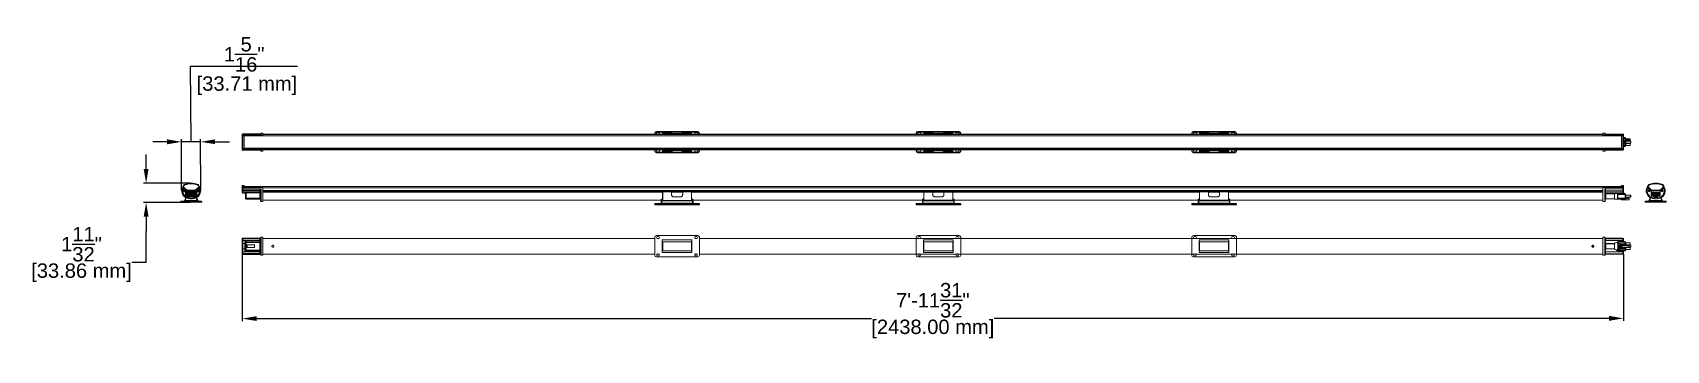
# Model space of a CAD drawing. Header units: inches. Extents: x -11 to 102, y -4 to 18.
import ezdxf

# ---------------------------------------------------------------- set-up
doc = ezdxf.new("R2010")
doc.units = ezdxf.units.IN
doc.header["$MEASUREMENT"] = 0
doc.layers.add('DIMENSIONS', color=1, linetype='Continuous')
doc.styles.get("Standard").update_dxf_attribs({"font": 'Arial.ttf'})
doc.dimstyles.new('Big 1IN', dxfattribs={"dimtxt": 1, "dimasz": 1, "dimexe": 0.18, "dimexo": 0.0625, "dimgap": 0.09, "dimtad": 0, "dimtih": 1, "dimtoh": 1, "dimdec": 5, "dimzin": 0, "dimdsep": 46, "dimlunit": 4, "dimtxsty": 'Standard', "dimcen": 0.5, "dimadec": 0, "dimazin": 0, "dimtfac": 1, "dimtdec": 5, "dimtofl": 0, "dimtmove": 0, "dimatfit": 3, "dimfxl": 1, "dimtolj": 1, "dimtzin": 0, "dimarcsym": 0})

msp = doc.modelspace()

# ---------------------------------------------------------------- blocks, each defined once
blk = doc.blocks.new('*D4')
at = {"layer": 'Defpoints', "color": 0, "transparency": 16777216}
for p in [(3.09, 2.31), (99.07, 2.33), (99.07, -2.2)]:
    blk.add_point(p, dxfattribs=at)
at = {"layer": 'DIMENSIONS', "color": 0, "lineweight": -2, "transparency": 16777216}
for p, q in [((3.09, 2.25), (3.09, -2.4)), ((99.07, 2.26), (99.07, -2.38)), ((4.09, -2.22), (46.82, -2.21)), ((98.07, -2.2), (55.35, -2.21))]:
    blk.add_line(p, q, dxfattribs=at)
at = {"layer": 'DIMENSIONS', "color": 0, "transparency": 16777216}
for points in [[(4.09, -2.05), (4.09, -2.38), (3.09, -2.22)], [(98.07, -2.03), (98.07, -2.37), (99.07, -2.2)]]:
    blk.add_solid(points, dxfattribs=at)
at = {"layer": 'DIMENSIONS', "color": 0, "transparency": 16777216, "char_height": 1, "attachment_point": 5}
for s, insert in [('\\A1;7\'-11{\\H1x;\\S31/32;}"', (51.08, -0.94)), ('\\A1;[2438.00 mm]', (51.08, -2.94))]:
    blk.add_mtext(s, dxfattribs=dict(at, insert=insert))
blk = doc.blocks.new('*D5')
at = {"layer": 'Defpoints', "color": 0, "transparency": 16777216}
for p in [(-1.12, 10.08), (-1.11, 6.65), (0.22, 6.65)]:
    blk.add_point(p, dxfattribs=at)
at = {"layer": 'DIMENSIONS', "color": 0, "lineweight": -2, "transparency": 16777216}
for p, q in [((-0.45, 10.08), (-0.49, 15.35)), ((-0.49, 15.35), (6.95, 15.35)), ((-1.11, 6.71), (-1.12, 10.26)), ((0.22, 6.72), (0.21, 10.26)), ((-2.12, 10.08), (-3.12, 10.08)), ((0.21, 10.08), (-1.12, 10.08)), ((1.21, 10.08), (2.21, 10.08))]:
    blk.add_line(p, q, dxfattribs=at)
at = {"layer": 'DIMENSIONS', "color": 0, "transparency": 16777216}
for points in [[(-2.12, 10.25), (-2.12, 9.91), (-1.12, 10.08)], [(1.21, 10.25), (1.21, 9.92), (0.21, 10.08)]]:
    blk.add_solid(points, dxfattribs=at)
at = {"layer": 'DIMENSIONS', "color": 0, "transparency": 16777216, "insert": (3.23, 15.35), "char_height": 1, "attachment_point": 5}
blk.add_mtext('\\A1;1{\\H1x;\\S5/16;}"\\P [33.71 mm]', dxfattribs=at)
blk = doc.blocks.new('*D6')
at = {"layer": 'Defpoints', "color": 0, "transparency": 16777216}
for p in [(-3.58, 7.2), (-0.45, 7.2), (-0.45, 5.87)]:
    blk.add_point(p, dxfattribs=at)
at = {"layer": 'DIMENSIONS', "color": 0, "lineweight": -2, "transparency": 16777216}
for p, q in [((-3.58, 8.2), (-3.58, 9.2)), ((-0.51, 7.2), (-3.76, 7.2)), ((-0.51, 5.87), (-3.76, 5.87)), ((-3.58, 4.87), (-3.58, 3.87)), ((-3.58, 1.7), (-3.58, 3.87)), ((-4.58, 1.7), (-3.58, 1.7))]:
    blk.add_line(p, q, dxfattribs=at)
at = {"layer": 'DIMENSIONS', "color": 0, "transparency": 16777216}
for points in [[(-3.75, 8.2), (-3.41, 8.2), (-3.58, 7.2)], [(-3.75, 4.87), (-3.41, 4.87), (-3.58, 5.87)]]:
    blk.add_solid(points, dxfattribs=at)
at = {"layer": 'DIMENSIONS', "color": 0, "transparency": 16777216, "char_height": 1, "attachment_point": 5}
for s, insert in [('\\A1;1{\\H1x;\\S11/32;}"', (-8.07, 2.96)), ('\\A1;[33.86 mm]', (-8.07, 0.97))]:
    blk.add_mtext(s, dxfattribs=dict(at, insert=insert))

# ---------------------------------------------------------------- dimensions: what is measured, and where the dimension line sits
at = {"layer": 'DIMENSIONS'}
for base, p1, p2, angle, override, picture, middle, dimtype in [((-1.116203, 10.079675), (0.215153, 6.653399), (-1.112113, 6.651815), 180.06836283, {"dimtad": 3, "dimpost": '\\X', "dimtmove": 1}, '*D5', (-0.39634, 15.349206), 161), ((-3.580908, 7.204668), (-0.448591, 5.871635), (-0.448591, 7.204668), 90, {"dimpost": '\\X', "dimtmove": 1}, '*D6', (-3.960908, 1.696972), 160), ((99.074933, -2.200405), (3.08983, 2.307528), (99.074082, 2.325576), 0.01077334, {"dimpost": '\\X'}, '*D4', (51.083266, -2.209429), 161)]:
    dim = msp.add_linear_dim(base=base, p1=p1, p2=p2, angle=angle, dimstyle='Big 1IN', override=override, dxfattribs=at)
    dim.commit()
    dim.dimension.update_dxf_attribs({"geometry": picture, "text_midpoint": middle, "dimtype": dimtype})

# ---------------------------------------------------------------- linework, layer by layer
at = {"color": 7, "linetype": 'Continuous', "lineweight": 15}
for p, q in [((3.08983, 10.584027), (3.08983, 10.586802)), ((3.08983, 10.532967), (3.08983, 10.584027)), ((3.08983, 10.501911), (3.08983, 10.532967)), ((3.08983, 9.620356), (3.08983, 10.501911)), ((4.373571, 10.633361), (3.136389, 10.633361)), ((3.136389, 10.626424), (3.136389, 10.571224)), ((4.409012, 10.626424), (3.136389, 10.626424)), ((3.136389, 10.571224), (3.136389, 10.519464)), ((4.525411, 10.571224), (3.136389, 10.571224)), ((3.136389, 10.519464), (3.136389, 9.602803)), ((3.225628, 10.519464), (3.136389, 10.519464)), ((3.225628, 10.560286), (4.525411, 10.560286)), ((3.225628, 10.519464), (3.225628, 10.560286)), ((4.525411, 10.549152), (3.225628, 10.549152)), ((3.225628, 9.602803), (3.225628, 10.519464)), ((18.383107, 10.494789), (3.225628, 10.494789)), ((4.370213, 10.633361), (4.370213, 10.643126)), ((4.525411, 10.681926), (4.409012, 10.681926)), ((4.525411, 10.505131), (4.447812, 10.505131)), ((4.447812, 10.494789), (4.447812, 10.505131)), ((4.525411, 10.681926), (4.525411, 10.571224)), ((18.383107, 10.604327), (4.525411, 10.604327)), ((18.383107, 10.58682), (4.525411, 10.58682)), ((4.525411, 10.571224), (4.525411, 10.560286)), ((4.525411, 10.560286), (4.525411, 10.549152)), ((4.525411, 10.549152), (4.525411, 10.505131)), ((52.532537, 10.604327), (18.383107, 10.604327)), ((52.532537, 10.58682), (18.383107, 10.58682)), ((52.532537, 10.494789), (18.383107, 10.494789)), ((31.760753, 10.604327), (31.760753, 10.681926)), ((31.799553, 10.681926), (31.760753, 10.681926)), ((31.877152, 10.759524), (31.877152, 10.798324)), ((31.877152, 10.798324), (34.748315, 10.798324)), ((34.748315, 10.759524), (31.877152, 10.759524)), ((32.02265, 10.730425), (31.954751, 10.730425)), ((32.303946, 10.719296), (32.303946, 10.720725)), ((32.303946, 10.649608), (32.303946, 10.719296)), ((32.303946, 10.649608), (32.311706, 10.649608)), ((32.303946, 10.58682), (32.303946, 10.649608)), ((32.924738, 10.728485), (32.311706, 10.728485)), ((32.311706, 10.727039), (32.311706, 10.649608)), ((32.924738, 10.727039), (32.311706, 10.727039)), ((32.924738, 10.649608), (32.311706, 10.649608)), ((32.924738, 10.727039), (32.924738, 10.728485)), ((32.924738, 10.649608), (32.924738, 10.727039)), ((32.924738, 10.58682), (32.924738, 10.649608)), ((33.700728, 10.604327), (32.924738, 10.604327)), ((33.079936, 10.651906), (33.54553, 10.651906)), ((34.31376, 10.728485), (33.700728, 10.728485)), ((33.700728, 10.728485), (33.700728, 10.727039)), ((33.700728, 10.727039), (33.700728, 10.649608)), ((34.31376, 10.727039), (33.700728, 10.727039)), ((34.31376, 10.649608), (33.700728, 10.649608)), ((33.700728, 10.649608), (33.700728, 10.58682)), ((34.31376, 10.649608), (34.31376, 10.727039)), ((34.31376, 10.649608), (34.32152, 10.649608)), ((34.32152, 10.720725), (34.32152, 10.719296)), ((34.32152, 10.719296), (34.32152, 10.649608)), ((34.32152, 10.649608), (34.32152, 10.58682)), ((34.670716, 10.730425), (34.602816, 10.730425)), ((34.748315, 10.759524), (34.748315, 10.798324)), ((34.864713, 10.681926), (34.825914, 10.681926)), ((34.864713, 10.681926), (34.864713, 10.604327)), ((49.912376, 10.604327), (49.912376, 10.681926)), ((49.951175, 10.681926), (49.912376, 10.681926)), ((50.028774, 10.759524), (50.028774, 10.798324)), ((50.028774, 10.798324), (52.899937, 10.798324)), ((52.899937, 10.759524), (50.028774, 10.759524)), ((50.174272, 10.730425), (50.106373, 10.730425)), ((50.455568, 10.719296), (50.455568, 10.720725)), ((50.455568, 10.649608), (50.455568, 10.719296)), ((50.455568, 10.649608), (50.463328, 10.649608)), ((50.455568, 10.58682), (50.455568, 10.649608)), ((51.07636, 10.728485), (50.463328, 10.728485)), ((50.463328, 10.727039), (50.463328, 10.649608)), ((51.07636, 10.727039), (50.463328, 10.727039)), ((51.07636, 10.649608), (50.463328, 10.649608)), ((51.07636, 10.727039), (51.07636, 10.728485)), ((51.07636, 10.649608), (51.07636, 10.727039)), ((51.07636, 10.58682), (51.07636, 10.649608)), ((51.85235, 10.604327), (51.07636, 10.604327)), ((51.231558, 10.651906), (51.697152, 10.651906)), ((52.465383, 10.728485), (51.85235, 10.728485)), ((51.85235, 10.728485), (51.85235, 10.727039)), ((51.85235, 10.727039), (51.85235, 10.649608)), ((52.465383, 10.727039), (51.85235, 10.727039)), ((52.465383, 10.649608), (51.85235, 10.649608)), ((51.85235, 10.649608), (51.85235, 10.58682)), ((52.465383, 10.649608), (52.465383, 10.727039)), ((52.465383, 10.649608), (52.473142, 10.649608)), ((52.473142, 10.720725), (52.473142, 10.719296)), ((52.473142, 10.719296), (52.473142, 10.649608)), ((52.473142, 10.649608), (52.473142, 10.58682)), ((69.610368, 10.604327), (52.532537, 10.604327)), ((85.916932, 10.58682), (52.532537, 10.58682)), ((85.916932, 10.494789), (52.532537, 10.494789)), ((52.822338, 10.730425), (52.754439, 10.730425)), ((52.899937, 10.759524), (52.899937, 10.798324)), ((53.016335, 10.681926), (52.977536, 10.681926)), ((53.016335, 10.681926), (53.016335, 10.604327)), ((69.067176, 10.604327), (69.067176, 10.681926)), ((69.105975, 10.681926), (69.067176, 10.681926)), ((69.183574, 10.759524), (69.183574, 10.798324)), ((69.183574, 10.798324), (72.054737, 10.798324)), ((72.054737, 10.759524), (69.183574, 10.759524)), ((69.329072, 10.730425), (69.261173, 10.730425)), ((69.610368, 10.719296), (69.610368, 10.720725)), ((69.610368, 10.649608), (69.610368, 10.719296)), ((69.610368, 10.649608), (69.618128, 10.649608)), ((69.610368, 10.58682), (69.610368, 10.649608)), ((70.23116, 10.728485), (69.618128, 10.728485)), ((69.618128, 10.727039), (69.618128, 10.649608)), ((70.23116, 10.727039), (69.618128, 10.727039)), ((70.23116, 10.649608), (69.618128, 10.649608)), ((70.23116, 10.727039), (70.23116, 10.728485)), ((70.23116, 10.649608), (70.23116, 10.727039)), ((70.23116, 10.58682), (70.23116, 10.649608)), ((71.00715, 10.604327), (70.23116, 10.604327)), ((70.386358, 10.651906), (70.851952, 10.651906)), ((71.620183, 10.728485), (71.00715, 10.728485)), ((71.00715, 10.728485), (71.00715, 10.727039)), ((71.00715, 10.727039), (71.00715, 10.649608)), ((71.620183, 10.727039), (71.00715, 10.727039)), ((71.620183, 10.649608), (71.00715, 10.649608)), ((71.00715, 10.649608), (71.00715, 10.58682)), ((71.620183, 10.649608), (71.620183, 10.727039)), ((71.620183, 10.649608), (71.627942, 10.649608)), ((71.627942, 10.720725), (71.627942, 10.719296)), ((71.627942, 10.719296), (71.627942, 10.649608)), ((71.627942, 10.649608), (71.627942, 10.58682)), ((85.916932, 10.604327), (71.627942, 10.604327)), ((71.977138, 10.730425), (71.909239, 10.730425)), ((72.054737, 10.759524), (72.054737, 10.798324)), ((72.171135, 10.681926), (72.132336, 10.681926)), ((72.171135, 10.681926), (72.171135, 10.604327)), ((97.638501, 10.604327), (85.916932, 10.604327)), ((97.638501, 10.58682), (85.916932, 10.58682)), ((98.938283, 10.494789), (85.916932, 10.494789)), ((97.774299, 10.681926), (97.638501, 10.681926)), ((97.638501, 10.571224), (97.638501, 10.681926)), ((97.638501, 10.571224), (99.027523, 10.571224)), ((97.638501, 10.56952), (97.638501, 10.571224)), ((97.638501, 10.56952), (98.938283, 10.56952)), ((97.638501, 10.540146), (97.638501, 10.56952)), ((98.938283, 10.540146), (97.638501, 10.540146)), ((97.638501, 10.540146), (97.638501, 10.499612)), ((97.716099, 10.499612), (97.638501, 10.499612)), ((97.716099, 10.494789), (97.716099, 10.499612)), ((97.793699, 10.662526), (97.793699, 10.631927)), ((99.027523, 10.621828), (97.813098, 10.621828)), ((99.027523, 10.607959), (97.813098, 10.607959)), ((98.938283, 10.56952), (98.938283, 10.519464)), ((98.938283, 10.519464), (99.027523, 10.519464)), ((98.938283, 10.519464), (98.938283, 9.602803)), ((99.027523, 10.571224), (99.027523, 10.607959)), ((99.027523, 10.519464), (99.027523, 10.571224)), ((99.027523, 9.602803), (99.027523, 10.519464)), ((99.074082, 10.575268), (99.074082, 10.566947)), ((99.074082, 10.566947), (99.074082, 10.532967)), ((99.074082, 10.532967), (99.074082, 10.501911)), ((99.074082, 10.501911), (99.074082, 9.620356)), ((99.074082, 10.379289), (99.17884, 10.379289)), ((99.17884, 10.379289), (99.17884, 10.30169)), ((99.22928, 10.32885), (99.17884, 10.32885)), ((99.17884, 10.30169), (99.17884, 9.820577)), ((99.17884, 10.233791), (99.22928, 10.233791)), ((99.22928, 10.32885), (99.22928, 10.233791)), ((99.22928, 10.290051), (99.531916, 10.290051)), ((99.22928, 10.253191), (99.531916, 10.253191)), ((99.22928, 10.214392), (99.22928, 10.233791)), ((99.531916, 10.253191), (99.531916, 10.290051)), ((99.531916, 10.194992), (99.531916, 10.253191)), ((3.08983, 9.5893), (3.08983, 9.620356)), ((3.08983, 9.53824), (3.08983, 9.5893)), ((3.08983, 9.535465), (3.08983, 9.53824)), ((3.225628, 9.602803), (3.136389, 9.602803)), ((3.136389, 9.602803), (3.136389, 9.551043)), ((4.525411, 9.551043), (3.136389, 9.551043)), ((3.136389, 9.551043), (3.136389, 9.495843)), ((3.136389, 9.495843), (4.409012, 9.495843)), ((3.136389, 9.488906), (4.373571, 9.488906)), ((3.225628, 9.627478), (18.383107, 9.627478)), ((3.225628, 9.561981), (3.225628, 9.602803)), ((3.225628, 9.573115), (4.525411, 9.573115)), ((4.525411, 9.561981), (3.225628, 9.561981)), ((4.370213, 9.479141), (4.370213, 9.488906)), ((4.409012, 9.440342), (4.525411, 9.440342)), ((4.447812, 9.627478), (4.447812, 9.617136)), ((4.447812, 9.617136), (4.525411, 9.617136)), ((4.525411, 9.617136), (4.525411, 9.573115)), ((4.525411, 9.573115), (4.525411, 9.561981)), ((4.525411, 9.561981), (4.525411, 9.551043)), ((4.525411, 9.551043), (4.525411, 9.440342)), ((4.525411, 9.535448), (18.383107, 9.535448)), ((4.525411, 9.517941), (18.383107, 9.517941)), ((18.383107, 9.627478), (52.532537, 9.627478)), ((18.383107, 9.535448), (52.532537, 9.535448)), ((18.383107, 9.517941), (52.532537, 9.517941)), ((31.760753, 9.440342), (31.760753, 9.517941)), ((31.799553, 9.440342), (31.760753, 9.440342)), ((31.877152, 9.362743), (34.748315, 9.362743)), ((31.877152, 9.323943), (31.877152, 9.362743)), ((34.748315, 9.323943), (31.877152, 9.323943)), ((31.954751, 9.391842), (32.02265, 9.391842)), ((32.303946, 9.472659), (32.303946, 9.535448)), ((32.303946, 9.472659), (32.311706, 9.472659)), ((32.303946, 9.402971), (32.303946, 9.472659)), ((32.303946, 9.401542), (32.303946, 9.402971)), ((32.924738, 9.472659), (32.311706, 9.472659)), ((32.311706, 9.472659), (32.311706, 9.395228)), ((32.924738, 9.395228), (32.311706, 9.395228)), ((32.311706, 9.393782), (32.924738, 9.393782)), ((32.924738, 9.472659), (32.924738, 9.535448)), ((32.924738, 9.517941), (33.700728, 9.517941)), ((32.924738, 9.395228), (32.924738, 9.472659)), ((32.924738, 9.393782), (32.924738, 9.395228)), ((33.54553, 9.470361), (33.079936, 9.470361)), ((33.700728, 9.535448), (33.700728, 9.472659)), ((34.31376, 9.472659), (33.700728, 9.472659)), ((33.700728, 9.472659), (33.700728, 9.395228)), ((34.31376, 9.395228), (33.700728, 9.395228)), ((33.700728, 9.395228), (33.700728, 9.393782)), ((33.700728, 9.393782), (34.31376, 9.393782)), ((34.31376, 9.472659), (34.32152, 9.472659)), ((34.31376, 9.395228), (34.31376, 9.472659)), ((34.32152, 9.535448), (34.32152, 9.472659)), ((34.32152, 9.472659), (34.32152, 9.402971)), ((34.32152, 9.402971), (34.32152, 9.401542)), ((34.602816, 9.391842), (34.670716, 9.391842)), ((34.748315, 9.323943), (34.748315, 9.362743)), ((34.864713, 9.440342), (34.825914, 9.440342)), ((34.864713, 9.517941), (34.864713, 9.440342)), ((49.912376, 9.440342), (49.912376, 9.517941)), ((49.951175, 9.440342), (49.912376, 9.440342)), ((50.028774, 9.362743), (52.899937, 9.362743)), ((50.028774, 9.323943), (50.028774, 9.362743)), ((52.899937, 9.323943), (50.028774, 9.323943)), ((50.106373, 9.391842), (50.174272, 9.391842)), ((50.455568, 9.472659), (50.455568, 9.535448)), ((50.455568, 9.472659), (50.463328, 9.472659)), ((50.455568, 9.402971), (50.455568, 9.472659)), ((50.455568, 9.401542), (50.455568, 9.402971)), ((51.07636, 9.472659), (50.463328, 9.472659)), ((50.463328, 9.472659), (50.463328, 9.395228)), ((51.07636, 9.395228), (50.463328, 9.395228)), ((50.463328, 9.393782), (51.07636, 9.393782)), ((51.07636, 9.472659), (51.07636, 9.535448)), ((51.07636, 9.517941), (51.85235, 9.517941)), ((51.07636, 9.395228), (51.07636, 9.472659)), ((51.07636, 9.393782), (51.07636, 9.395228)), ((51.697152, 9.470361), (51.231558, 9.470361)), ((51.85235, 9.535448), (51.85235, 9.472659)), ((52.465383, 9.472659), (51.85235, 9.472659)), ((51.85235, 9.472659), (51.85235, 9.395228)), ((52.465383, 9.395228), (51.85235, 9.395228)), ((51.85235, 9.395228), (51.85235, 9.393782)), ((51.85235, 9.393782), (52.465383, 9.393782)), ((52.465383, 9.472659), (52.473142, 9.472659)), ((52.465383, 9.395228), (52.465383, 9.472659)), ((52.473142, 9.535448), (52.473142, 9.472659)), ((52.473142, 9.472659), (52.473142, 9.402971)), ((52.473142, 9.402971), (52.473142, 9.401542)), ((52.532537, 9.627478), (85.916932, 9.627478)), ((52.532537, 9.535448), (85.916932, 9.535448)), ((52.532537, 9.517941), (69.610368, 9.517941)), ((52.754439, 9.391842), (52.822338, 9.391842)), ((52.899937, 9.323943), (52.899937, 9.362743)), ((53.016335, 9.440342), (52.977536, 9.440342)), ((53.016335, 9.517941), (53.016335, 9.440342)), ((69.067176, 9.440342), (69.067176, 9.517941)), ((69.105975, 9.440342), (69.067176, 9.440342)), ((69.183574, 9.362743), (72.054737, 9.362743)), ((69.183574, 9.323943), (69.183574, 9.362743)), ((72.054737, 9.323943), (69.183574, 9.323943)), ((69.261173, 9.391842), (69.329072, 9.391842)), ((69.610368, 9.472659), (69.610368, 9.535448)), ((69.610368, 9.472659), (69.618128, 9.472659)), ((69.610368, 9.402971), (69.610368, 9.472659)), ((69.610368, 9.401542), (69.610368, 9.402971)), ((70.23116, 9.472659), (69.618128, 9.472659)), ((69.618128, 9.472659), (69.618128, 9.395228)), ((70.23116, 9.395228), (69.618128, 9.395228)), ((69.618128, 9.393782), (70.23116, 9.393782)), ((70.23116, 9.472659), (70.23116, 9.535448)), ((70.23116, 9.517941), (71.00715, 9.517941)), ((70.23116, 9.395228), (70.23116, 9.472659)), ((70.23116, 9.393782), (70.23116, 9.395228)), ((70.851952, 9.470361), (70.386358, 9.470361)), ((71.00715, 9.535448), (71.00715, 9.472659)), ((71.620183, 9.472659), (71.00715, 9.472659)), ((71.00715, 9.472659), (71.00715, 9.395228)), ((71.620183, 9.395228), (71.00715, 9.395228)), ((71.00715, 9.395228), (71.00715, 9.393782)), ((71.00715, 9.393782), (71.620183, 9.393782)), ((71.620183, 9.472659), (71.627942, 9.472659)), ((71.620183, 9.395228), (71.620183, 9.472659)), ((71.627942, 9.535448), (71.627942, 9.472659)), ((71.627942, 9.517941), (85.916932, 9.517941)), ((71.627942, 9.472659), (71.627942, 9.402971)), ((71.627942, 9.402971), (71.627942, 9.401542)), ((71.909239, 9.391842), (71.977138, 9.391842)), ((72.054737, 9.323943), (72.054737, 9.362743)), ((72.171135, 9.440342), (72.132336, 9.440342)), ((72.171135, 9.517941), (72.171135, 9.440342)), ((85.916932, 9.627478), (98.938283, 9.627478)), ((85.916932, 9.535448), (97.638501, 9.535448)), ((85.916932, 9.517941), (97.638501, 9.517941)), ((97.716099, 9.622655), (97.638501, 9.622655)), ((97.638501, 9.622655), (97.638501, 9.582121)), ((97.638501, 9.582121), (98.938283, 9.582121)), ((97.638501, 9.552747), (97.638501, 9.582121)), ((97.638501, 9.551043), (97.638501, 9.552747)), ((98.938283, 9.552747), (97.638501, 9.552747)), ((97.638501, 9.551043), (99.027523, 9.551043)), ((97.638501, 9.440342), (97.638501, 9.551043)), ((97.638501, 9.440342), (97.774299, 9.440342)), ((97.716099, 9.627478), (97.716099, 9.622655)), ((97.793699, 9.49034), (97.793699, 9.459741)), ((97.813098, 9.514308), (99.027523, 9.514308)), ((97.813098, 9.500439), (99.027523, 9.500439)), ((98.938283, 9.602803), (99.027523, 9.602803)), ((98.938283, 9.602803), (98.938283, 9.552747)), ((99.027523, 9.551043), (99.027523, 9.602803)), ((99.027523, 9.514308), (99.027523, 9.551043)), ((99.074082, 10.189598), (99.140041, 10.189598)), ((99.140041, 10.173983), (99.074082, 10.173983)), ((99.074082, 10.124301), (99.09231, 10.124301)), ((99.094839, 10.108687), (99.074082, 10.108687)), ((99.074082, 10.051907), (99.09373, 10.051907)), ((99.09404, 10.036292), (99.074082, 10.036292)), ((99.17884, 9.742978), (99.074082, 9.742978)), ((99.074082, 9.620356), (99.074082, 9.5893)), ((99.074082, 9.5893), (99.074082, 9.55532)), ((99.074082, 9.55532), (99.074082, 9.546999)), ((99.140041, 10.189598), (99.140041, 10.173983)), ((99.22928, 10.214392), (99.17884, 10.214392)), ((99.17884, 10.081503), (99.22928, 10.081503)), ((99.17884, 10.062103), (99.22928, 10.062103)), ((99.22928, 10.060164), (99.17884, 10.060164)), ((99.22928, 10.040764), (99.17884, 10.040764)), ((99.17884, 9.929215), (99.22928, 9.929215)), ((99.17884, 9.909815), (99.22928, 9.909815)), ((99.17884, 9.907875), (99.22928, 9.907875)), ((99.22928, 9.888476), (99.17884, 9.888476)), ((99.22928, 9.886536), (99.17884, 9.886536)), ((99.22928, 9.867136), (99.17884, 9.867136)), ((99.17884, 9.820577), (99.17884, 9.742978)), ((99.22928, 9.793417), (99.17884, 9.793417)), ((99.22928, 10.214392), (99.22928, 10.081503)), ((99.531916, 10.194992), (99.22928, 10.194992)), ((99.531916, 10.158132), (99.22928, 10.158132)), ((99.22928, 10.127093), (99.582355, 10.127093)), ((99.22928, 10.062103), (99.22928, 10.081503)), ((99.22928, 10.060164), (99.22928, 10.062103)), ((99.22928, 10.040764), (99.22928, 10.060164)), ((99.22928, 10.040764), (99.22928, 9.929215)), ((99.22928, 9.995174), (99.582355, 9.995174)), ((99.22928, 9.964135), (99.531916, 9.964135)), ((99.22928, 9.909815), (99.22928, 9.929215)), ((99.22928, 9.907875), (99.22928, 9.909815)), ((99.22928, 9.888476), (99.22928, 9.907875)), ((99.22928, 9.886536), (99.22928, 9.888476)), ((99.22928, 9.867136), (99.22928, 9.886536)), ((99.22928, 9.867136), (99.22928, 9.793417)), ((99.22928, 9.832216), (99.531916, 9.832216)), ((99.531916, 10.158132), (99.531916, 10.194992)), ((99.531916, 9.832216), (99.531916, 9.964135)), ((99.582355, 9.995174), (99.582355, 10.127093)), ((-0.912793, 6.769862), (-0.987293, 6.839816)), ((-0.848571, 6.762782), (-0.960734, 6.868101)), ((-0.928864, 6.902043), (-0.8167, 6.796724)), ((-0.080481, 6.796724), (0.031682, 6.902043)), ((0.063553, 6.868101), (-0.048611, 6.762782)), ((0.090112, 6.839816), (0.015611, 6.769862)), ((3.08983, 6.91169), (3.08983, 6.997958)), ((3.08983, 6.886809), (3.08983, 6.91169)), ((3.08983, 6.796854), (3.08983, 6.886809)), ((3.225628, 7.044518), (3.136389, 7.044518)), ((3.136389, 6.954814), (3.136389, 6.913346)), ((3.225628, 6.954814), (3.136389, 6.954814)), ((3.136389, 6.913346), (3.136389, 6.816097)), ((4.525411, 6.913346), (3.136389, 6.913346)), ((3.136389, 6.816097), (4.409012, 6.816097)), ((3.136389, 6.816097), (3.136389, 6.714928)), ((3.225628, 6.954814), (3.225628, 7.044518)), ((18.383107, 6.966919), (3.225628, 6.966919)), ((3.225628, 6.926841), (3.225628, 6.954814)), ((4.525411, 6.929279), (3.225628, 6.929279)), ((4.525411, 6.926841), (3.225628, 6.926841)), ((4.525411, 6.929279), (4.525411, 6.926841)), ((4.525411, 6.926841), (4.525411, 6.913346)), ((4.525411, 6.913346), (4.525411, 5.938732)), ((18.383107, 6.874383), (4.525411, 6.874383)), ((52.532537, 6.966919), (18.383107, 6.966919)), ((52.532537, 6.874383), (18.383107, 6.874383)), ((85.916932, 6.966919), (52.532537, 6.966919)), ((85.916932, 6.874383), (52.532537, 6.874383)), ((98.938283, 6.966919), (85.916932, 6.966919)), ((97.638501, 6.874383), (85.916932, 6.874383)), ((98.938283, 6.923682), (97.638501, 6.923682)), ((97.638501, 6.915738), (97.638501, 6.923682)), ((98.938283, 6.915738), (97.638501, 6.915738)), ((97.638501, 6.913346), (97.638501, 6.915738)), ((97.638501, 5.938732), (97.638501, 6.913346)), ((97.638501, 6.913346), (99.027523, 6.913346)), ((97.813098, 6.853402), (99.027523, 6.853402)), ((97.813098, 6.853402), (97.813098, 6.711322)), ((99.027523, 7.044518), (98.938283, 7.044518)), ((98.938283, 7.044518), (98.938283, 6.954814)), ((98.938283, 6.954814), (99.027523, 6.954814)), ((98.938283, 6.954814), (98.938283, 6.915738)), ((99.027523, 6.913346), (99.027523, 6.954814)), ((99.027523, 6.853402), (99.027523, 6.913346)), ((99.027523, 6.711322), (99.027523, 6.853402)), ((99.074082, 6.997958), (99.074082, 6.91169)), ((99.074082, 6.91169), (99.074082, 6.886809)), ((99.074082, 6.886809), (99.074082, 6.831361)), ((99.074082, 6.831361), (99.074082, 6.746113)), ((100.870569, 6.771334), (100.773335, 6.862635)), ((100.908015, 6.762784), (100.786502, 6.876883)), ((100.818372, 6.910825), (100.939886, 6.796726)), ((101.676105, 6.796726), (101.797619, 6.910825)), ((101.829489, 6.876883), (101.707976, 6.762784)), ((101.842656, 6.862635), (101.745422, 6.771334)), ((-1.185781, 5.871635), (-1.185781, 5.910435)), ((-1.069383, 5.910435), (-1.185781, 5.910435)), ((-1.069383, 5.871635), (-1.185781, 5.871635)), ((-1.146982, 5.949234), (-1.069383, 5.949234)), ((-1.073263, 6.725224), (-1.095991, 6.738346)), ((-1.092111, 6.745067), (-1.069383, 6.731944)), ((-1.08803, 6.764024), (-1.08803, 6.771783)), ((-1.068169, 6.764024), (-1.08803, 6.764024)), ((-1.082768, 6.719736), (-1.073263, 6.725224)), ((-1.072123, 6.687507), (-1.081942, 6.692411)), ((-1.081279, 6.681456), (-1.072123, 6.687507)), ((-1.069383, 6.718504), (-1.078888, 6.713016)), ((-1.068708, 6.649928), (-1.078805, 6.65423)), ((-1.078475, 6.699353), (-1.068656, 6.69445)), ((-1.077482, 6.643335), (-1.068708, 6.649928)), ((-1.067844, 6.681034), (-1.077001, 6.674982)), ((-1.075764, 6.661369), (-1.065666, 6.657067)), ((-1.06303, 6.612624), (-1.073369, 6.616308)), ((-1.064046, 6.643725), (-1.072821, 6.637131)), ((-1.071391, 6.605513), (-1.06303, 6.612624)), ((-1.070764, 6.623618), (-1.060425, 6.619933)), ((-1.069383, 5.949234), (0.172201, 5.949234)), ((-1.069383, 5.949234), (-1.069383, 5.910435)), ((0.172201, 5.910435), (-1.069383, 5.910435)), ((-1.069383, 5.910435), (-1.069383, 5.871635)), ((-1.069383, 5.871635), (0.172201, 5.871635)), ((-1.058003, 6.606713), (-1.066363, 6.599602)), ((-1.055111, 6.57573), (-1.065653, 6.578784)), ((-1.063494, 6.586237), (-1.052952, 6.583184)), ((-1.063026, 6.568127), (-1.055111, 6.57573)), ((-1.049735, 6.570134), (-1.057651, 6.562531)), ((-1.044978, 6.539382), (-1.055685, 6.541794)), ((-1.05398, 6.549364), (-1.043273, 6.546953)), ((-1.05242, 6.531315), (-1.044978, 6.539382)), ((-1.039274, 6.534121), (-1.046717, 6.526053)), ((-1.032669, 6.503712), (-1.043503, 6.505473)), ((-1.042258, 6.513132), (-1.031424, 6.511372)), ((-1.039611, 6.495211), (-1.032669, 6.503712)), ((-1.026658, 6.498805), (-1.0336, 6.490303)), ((-1.018229, 6.468851), (-1.029149, 6.469954)), ((-1.028369, 6.477675), (-1.017449, 6.476571)), ((-1.024644, 6.459945), (-1.018229, 6.468851)), ((-1.011933, 6.464315), (-1.018348, 6.45541)), ((-1.00171, 6.434925), (-1.012677, 6.435366)), ((-1.012364, 6.44312), (-1.001398, 6.442678)), ((-1.007576, 6.425648), (-1.00171, 6.434925)), ((-0.995152, 6.430777), (-1.001018, 6.421501)), ((-0.994303, 6.409595), (-0.98333, 6.409816)), ((-0.983173, 6.402058), (-0.994147, 6.401837)), ((-0.988469, 6.392444), (-0.983173, 6.402058)), ((-0.976376, 6.398314), (-0.981671, 6.3887)), ((-0.97425, 6.377222), (-0.96331, 6.378105)), ((-0.962686, 6.37037), (-0.973626, 6.369487)), ((-0.967391, 6.360454), (-0.962686, 6.37037)), ((-0.955675, 6.367043), (-0.96038, 6.357127)), ((-0.952279, 6.346118), (-0.941412, 6.34766)), ((-0.940322, 6.339977), (-0.951189, 6.338435)), ((-0.94442, 6.329795), (-0.940322, 6.339977)), ((-0.933123, 6.33708), (-0.937221, 6.326898)), ((-0.931644, 6.677113), (-0.931644, 6.695736)), ((-0.931644, 6.695736), (-0.909066, 6.695736)), ((-0.909066, 6.677113), (-0.931644, 6.677113)), ((-0.92847, 6.316398), (-0.917717, 6.318593)), ((-0.916164, 6.31099), (-0.926918, 6.308795)), ((-0.923138, 5.971636), (-0.807824, 6.218929)), ((-0.91964, 6.300579), (-0.916164, 6.31099)), ((-0.908804, 6.308533), (-0.912279, 6.298122)), ((-0.908431, 6.688435), (-0.908431, 6.695736)), ((-0.908431, 6.677113), (-0.908431, 6.684414)), ((-0.904097, 6.723284), (-0.885473, 6.723284)), ((-0.904097, 6.700706), (-0.904097, 6.723284)), ((-0.904097, 6.70007), (-0.896796, 6.70007)), ((-0.896796, 6.672779), (-0.904097, 6.672779)), ((-0.904097, 6.649565), (-0.904097, 6.672143)), ((-0.885473, 6.649565), (-0.904097, 6.649565)), ((-0.90291, 6.288169), (-0.892309, 6.29101)), ((-0.8903, 6.283514), (-0.900902, 6.280674)), ((-0.893141, 6.272913), (-0.8903, 6.283514)), ((-0.892774, 6.70007), (-0.885473, 6.70007)), ((-0.885473, 6.672779), (-0.892774, 6.672779)), ((-0.882805, 6.281506), (-0.885646, 6.270904)), ((-0.885473, 6.723284), (-0.885473, 6.700706)), ((-0.885473, 6.672143), (-0.885473, 6.649565)), ((-0.881139, 6.695736), (-0.881139, 6.688435)), ((-0.881139, 6.684414), (-0.881139, 6.677113)), ((-0.880504, 6.695736), (-0.857925, 6.695736)), ((-0.857925, 6.677113), (-0.880504, 6.677113)), ((-0.875693, 6.261535), (-0.865282, 6.265011)), ((-0.862825, 6.25765), (-0.873236, 6.254175)), ((-0.872681, 5.988034), (-0.0245, 5.988034)), ((-0.872681, 5.988034), (-0.872681, 5.949234)), ((-0.86502, 6.246897), (-0.862825, 6.25765)), ((-0.857925, 6.695736), (-0.857925, 6.677113)), ((-0.855222, 6.256098), (-0.857417, 6.245344)), ((-0.854862, 6.768689), (-0.854862, 6.765445)), ((-0.846917, 6.236594), (-0.836735, 6.240691)), ((-0.833838, 6.233493), (-0.84402, 6.229395)), ((-0.797786, 6.623983), (-0.836586, 6.623983)), ((-0.836586, 6.337229), (-0.836586, 6.623983)), ((-0.797786, 6.337229), (-0.836586, 6.337229)), ((-0.83538, 6.222626), (-0.833838, 6.233493)), ((-0.826155, 6.232402), (-0.827697, 6.221536)), ((-0.816687, 6.213435), (-0.808595, 6.217274)), ((-0.797786, 6.337229), (-0.797786, 6.703153)), ((-0.797786, 6.337229), (-0.758987, 6.337229)), ((-0.758987, 6.662202), (-0.758987, 6.337229)), ((-0.720187, 6.562266), (-0.720187, 6.364389)), ((-0.716307, 6.391548), (-0.720187, 6.391548)), ((-0.720187, 6.25963), (-0.720187, 6.29843)), ((-0.720187, 6.29843), (-0.545589, 6.29843)), ((-0.545589, 6.25963), (-0.720187, 6.25963)), ((-0.720187, 6.25963), (-0.720187, 6.220831)), ((-0.176994, 6.220831), (-0.720187, 6.220831)), ((-0.716307, 6.570026), (-0.180874, 6.570026)), ((-0.716307, 6.360509), (-0.716307, 6.570026)), ((-0.52619, 6.360509), (-0.716307, 6.360509)), ((-0.716307, 6.357668), (-0.716307, 6.360509)), ((-0.184754, 6.570026), (-0.712427, 6.570026)), ((-0.712427, 6.356629), (-0.545589, 6.356629)), ((-0.648408, 6.535106), (-0.685268, 6.498247)), ((-0.685268, 6.498247), (-0.685268, 6.383788)), ((-0.685268, 6.383788), (-0.53783, 6.383788)), ((-0.574689, 6.535106), (-0.648408, 6.535106)), ((-0.6361, 6.725224), (-0.261081, 6.725224)), ((-0.6361, 6.678665), (-0.6361, 6.725224)), ((-0.261081, 6.678665), (-0.6361, 6.678665)), ((-0.6361, 6.678665), (-0.6361, 6.639865)), ((-0.261081, 6.639865), (-0.6361, 6.639865)), ((-0.621248, 6.467207), (-0.630948, 6.476907)), ((-0.630948, 6.476907), (-0.592149, 6.476907)), ((-0.630948, 6.476907), (-0.630948, 6.438108)), ((-0.630948, 6.438108), (-0.621248, 6.447808)), ((-0.592149, 6.438108), (-0.630948, 6.438108)), ((-0.621248, 6.467207), (-0.601849, 6.467207)), ((-0.621248, 6.447808), (-0.621248, 6.467207)), ((-0.601849, 6.447808), (-0.621248, 6.447808)), ((-0.601849, 6.467207), (-0.592149, 6.476907)), ((-0.601849, 6.447808), (-0.601849, 6.467207)), ((-0.592149, 6.438108), (-0.601849, 6.447808)), ((-0.592149, 6.476907), (-0.592149, 6.438108)), ((-0.53783, 6.498247), (-0.574689, 6.535106)), ((-0.545589, 6.356629), (-0.545589, 6.29843)), ((-0.52619, 6.356629), (-0.545589, 6.356629)), ((-0.545589, 6.29843), (-0.545589, 6.25963)), ((-0.545589, 6.25963), (-0.351592, 6.25963)), ((-0.54171, 6.360509), (-0.54171, 6.356629)), ((-0.53783, 6.383788), (-0.53783, 6.498247)), ((-0.370992, 6.360509), (-0.52619, 6.360509)), ((-0.52619, 6.306189), (-0.52619, 6.360509)), ((-0.52619, 6.306189), (-0.370992, 6.306189)), ((-0.374872, 6.535106), (-0.52231, 6.535106)), ((-0.52231, 6.535106), (-0.52231, 6.383788)), ((-0.52231, 6.383788), (-0.374872, 6.383788)), ((-0.458291, 6.467207), (-0.46799, 6.476907)), ((-0.46799, 6.476907), (-0.429191, 6.476907)), ((-0.46799, 6.476907), (-0.46799, 6.438108)), ((-0.46799, 6.438108), (-0.458291, 6.447808)), ((-0.429191, 6.438108), (-0.46799, 6.438108)), ((-0.458291, 6.467207), (-0.438891, 6.467207)), ((-0.458291, 6.447808), (-0.458291, 6.467207)), ((-0.438891, 6.447808), (-0.458291, 6.447808)), ((-0.438891, 6.467207), (-0.429191, 6.476907)), ((-0.438891, 6.447808), (-0.438891, 6.467207)), ((-0.429191, 6.438108), (-0.438891, 6.447808)), ((-0.429191, 6.476907), (-0.429191, 6.438108)), ((-0.374872, 6.383788), (-0.374872, 6.535106)), ((-0.180874, 6.360509), (-0.370992, 6.360509)), ((-0.370992, 6.306189), (-0.370992, 6.360509)), ((-0.351592, 6.356629), (-0.370992, 6.356629)), ((-0.211914, 6.535106), (-0.359352, 6.535106)), ((-0.359352, 6.535106), (-0.359352, 6.383788)), ((-0.359352, 6.383788), (-0.211914, 6.383788)), ((-0.355472, 6.356629), (-0.355472, 6.360509)), ((-0.351592, 6.356629), (-0.351592, 6.29843)), ((-0.351592, 6.356629), (-0.184754, 6.356629)), ((-0.351592, 6.29843), (-0.176994, 6.29843)), ((-0.351592, 6.25963), (-0.351592, 6.29843)), ((-0.176994, 6.25963), (-0.351592, 6.25963)), ((-0.295333, 6.467207), (-0.305033, 6.476907)), ((-0.305033, 6.476907), (-0.266233, 6.476907)), ((-0.305033, 6.476907), (-0.305033, 6.438108)), ((-0.305033, 6.438108), (-0.295333, 6.447808)), ((-0.266233, 6.438108), (-0.305033, 6.438108)), ((-0.295333, 6.467207), (-0.275933, 6.467207)), ((-0.295333, 6.447808), (-0.295333, 6.467207)), ((-0.275933, 6.447808), (-0.295333, 6.447808)), ((-0.275933, 6.467207), (-0.266233, 6.476907)), ((-0.275933, 6.447808), (-0.275933, 6.467207)), ((-0.266233, 6.438108), (-0.275933, 6.447808)), ((-0.266233, 6.476907), (-0.266233, 6.438108)), ((-0.261081, 6.678665), (-0.261081, 6.725224)), ((-0.261081, 6.678665), (-0.261081, 6.639865)), ((-0.211914, 6.383788), (-0.211914, 6.535106)), ((-0.180874, 6.570026), (-0.180874, 6.360509)), ((-0.176994, 6.391548), (-0.180874, 6.391548)), ((-0.180874, 6.360509), (-0.180874, 6.357668)), ((-0.176994, 6.364389), (-0.176994, 6.562266)), ((-0.176994, 6.25963), (-0.176994, 6.29843)), ((-0.176994, 6.25963), (-0.176994, 6.220831)), ((-0.138195, 6.337229), (-0.138195, 6.662202)), ((-0.099395, 6.337229), (-0.138195, 6.337229)), ((-0.099395, 6.703153), (-0.099395, 6.337229)), ((-0.099395, 6.623983), (-0.060596, 6.623983)), ((-0.099395, 6.337229), (-0.060596, 6.337229)), ((-0.089358, 6.218929), (0.025957, 5.971636)), ((-0.088586, 6.217274), (-0.080494, 6.213435)), ((-0.069485, 6.221536), (-0.071027, 6.232402)), ((-0.063344, 6.233493), (-0.061802, 6.222626)), ((-0.053162, 6.229395), (-0.063344, 6.233493)), ((-0.060596, 6.623983), (-0.060596, 6.337229)), ((-0.060447, 6.240691), (-0.050265, 6.236594)), ((-0.04232, 6.768689), (-0.04232, 6.765445)), ((-0.039764, 6.245344), (-0.04196, 6.256098)), ((-0.039256, 6.695736), (-0.016678, 6.695736)), ((-0.039256, 6.677113), (-0.039256, 6.695736)), ((-0.016678, 6.677113), (-0.039256, 6.677113)), ((-0.023946, 6.254175), (-0.034357, 6.25765)), ((-0.034357, 6.25765), (-0.032161, 6.246897)), ((-0.031899, 6.265011), (-0.021489, 6.261535)), ((-0.0245, 5.988034), (-0.0245, 5.949234)), ((-0.016042, 6.688435), (-0.016042, 6.695736)), ((-0.016042, 6.677113), (-0.016042, 6.684414)), ((-0.011536, 6.270904), (-0.014376, 6.281506)), ((-0.011708, 6.723284), (0.006915, 6.723284)), ((-0.011708, 6.700706), (-0.011708, 6.723284)), ((-0.011708, 6.70007), (-0.004407, 6.70007)), ((-0.004407, 6.672779), (-0.011708, 6.672779)), ((-0.011708, 6.649565), (-0.011708, 6.672143)), ((0.006915, 6.649565), (-0.011708, 6.649565)), ((-0.006881, 6.283514), (-0.00404, 6.272913)), ((0.003721, 6.280674), (-0.006881, 6.283514)), ((-0.004873, 6.29101), (0.005729, 6.288169)), ((-0.000386, 6.70007), (0.006915, 6.70007)), ((0.006915, 6.672779), (-0.000386, 6.672779)), ((0.006915, 6.723284), (0.006915, 6.700706)), ((0.006915, 6.672143), (0.006915, 6.649565)), ((0.011249, 6.695736), (0.011249, 6.688435)), ((0.011249, 6.684414), (0.011249, 6.677113)), ((0.015098, 6.298122), (0.011622, 6.308533)), ((0.011885, 6.695736), (0.034463, 6.695736)), ((0.034463, 6.677113), (0.011885, 6.677113)), ((0.029737, 6.308795), (0.018983, 6.31099)), ((0.018983, 6.31099), (0.022459, 6.300579)), ((0.020535, 6.318593), (0.031289, 6.316398)), ((0.034463, 6.695736), (0.034463, 6.677113)), ((0.04004, 6.326898), (0.035942, 6.33708)), ((0.054007, 6.338435), (0.043141, 6.339977)), ((0.043141, 6.339977), (0.047239, 6.329795)), ((0.044231, 6.34766), (0.055098, 6.346118)), ((0.063199, 6.357127), (0.058494, 6.367043)), ((0.065504, 6.37037), (0.070209, 6.360454)), ((0.076444, 6.369487), (0.065504, 6.37037)), ((0.066129, 6.378105), (0.077069, 6.377222)), ((0.08449, 6.3887), (0.079195, 6.398314)), ((0.096965, 6.401837), (0.085992, 6.402058)), ((0.085992, 6.402058), (0.091287, 6.392444)), ((0.086148, 6.409816), (0.097121, 6.409595)), ((0.103836, 6.421501), (0.09797, 6.430777)), ((0.104216, 6.442678), (0.115183, 6.44312)), ((0.115495, 6.435366), (0.104529, 6.434925)), ((0.104529, 6.434925), (0.110395, 6.425648)), ((0.121167, 6.45541), (0.114751, 6.464315)), ((0.120267, 6.476571), (0.131187, 6.477675)), ((0.131968, 6.469954), (0.121048, 6.468851)), ((0.121048, 6.468851), (0.127463, 6.459945)), ((0.136418, 6.490303), (0.129477, 6.498805)), ((0.134243, 6.511372), (0.145076, 6.513132)), ((0.146321, 6.505473), (0.135488, 6.503712)), ((0.135488, 6.503712), (0.142429, 6.495211)), ((0.149535, 6.526053), (0.142093, 6.534121)), ((0.146092, 6.546953), (0.156799, 6.549364)), ((0.158504, 6.541794), (0.147797, 6.539382)), ((0.147797, 6.539382), (0.155239, 6.531315)), ((0.16047, 6.562531), (0.152554, 6.570134)), ((0.15577, 6.583184), (0.166313, 6.586237)), ((0.168472, 6.578784), (0.157929, 6.57573)), ((0.157929, 6.57573), (0.165845, 6.568127)), ((0.169181, 6.599602), (0.160821, 6.606713)), ((0.163244, 6.619933), (0.173583, 6.623618)), ((0.176188, 6.616308), (0.165849, 6.612624)), ((0.165849, 6.612624), (0.174209, 6.605513)), ((0.175639, 6.637131), (0.166865, 6.643725)), ((0.168485, 6.657067), (0.178582, 6.661369)), ((0.179819, 6.674982), (0.170663, 6.681034)), ((0.190848, 6.764024), (0.170988, 6.764024)), ((0.171474, 6.69445), (0.181294, 6.699353)), ((0.181624, 6.65423), (0.171527, 6.649928)), ((0.171527, 6.649928), (0.180301, 6.643335)), ((0.172201, 6.731944), (0.19493, 6.745067)), ((0.181706, 6.713016), (0.172201, 6.718504)), ((0.172201, 5.949234), (0.2498, 5.949234)), ((0.172201, 5.949234), (0.172201, 5.910435)), ((0.2886, 5.910435), (0.172201, 5.910435)), ((0.172201, 5.871635), (0.172201, 5.910435)), ((0.2886, 5.871635), (0.172201, 5.871635)), ((0.184761, 6.692411), (0.174942, 6.687507)), ((0.174942, 6.687507), (0.184098, 6.681456)), ((0.19881, 6.738346), (0.176081, 6.725224)), ((0.176081, 6.725224), (0.185586, 6.719736)), ((0.190848, 6.771783), (0.190848, 6.764024)), ((0.2886, 5.910435), (0.2886, 5.871635)), ((3.08983, 6.756386), (3.08983, 6.796854)), ((3.08983, 6.736343), (3.08983, 6.756386)), ((3.08983, 6.631024), (3.08983, 6.736343)), ((3.08983, 6.559524), (3.08983, 6.631024)), ((3.136389, 6.714928), (4.331414, 6.714928)), ((3.136389, 6.714928), (3.136389, 6.702401)), ((4.331414, 6.702401), (3.136389, 6.702401)), ((3.136389, 6.702401), (3.136389, 6.597082)), ((3.136389, 6.597082), (4.350508, 6.597082)), ((3.136389, 6.597082), (3.136389, 6.512965)), ((3.283827, 6.512965), (3.136389, 6.512965)), ((3.283827, 6.512965), (3.283827, 6.53282)), ((3.322627, 6.171529), (3.322627, 6.496502)), ((3.322627, 6.132729), (3.322627, 6.171529)), ((3.361426, 6.171529), (3.322627, 6.171529)), ((3.361426, 6.569221), (4.340377, 6.569221)), ((3.361426, 6.537453), (3.361426, 6.569221)), ((4.340377, 6.537453), (3.361426, 6.537453)), ((3.361426, 6.537453), (3.361426, 6.171529)), ((3.361426, 6.171529), (4.331414, 6.171529)), ((3.361426, 6.171529), (3.361426, 6.09393)), ((4.331414, 6.09393), (3.361426, 6.09393)), ((4.331414, 6.714928), (4.331414, 6.723032)), ((4.331414, 6.702401), (4.331414, 6.714928)), ((4.331414, 6.632447), (4.331414, 6.702401)), ((4.331414, 6.171529), (4.331414, 6.458283)), ((4.331414, 6.458283), (4.370213, 6.458283)), ((4.331414, 6.171529), (4.370213, 6.171529)), ((4.331414, 6.131346), (4.331414, 6.171529)), ((4.331414, 6.09393), (4.331414, 6.0954)), ((4.340377, 6.537453), (4.340377, 6.569221)), ((4.370213, 6.111255), (4.370213, 6.692536)), ((4.370213, 5.977531), (4.370213, 6.057336)), ((4.409012, 5.938732), (4.525411, 5.938732)), ((18.383107, 6.687562), (4.525411, 6.687562)), ((4.525411, 6.594443), (18.383107, 6.594443)), ((4.525411, 6.016331), (5.155903, 6.016331)), ((5.290847, 6.016331), (18.383107, 6.016331)), ((52.532537, 6.687562), (18.383107, 6.687562)), ((18.383107, 6.594443), (32.303946, 6.594443)), ((18.383107, 6.016331), (32.206947, 6.016331)), ((31.877152, 5.744734), (31.760753, 5.744734)), ((31.760753, 5.705935), (31.760753, 5.744734)), ((31.877152, 5.705935), (31.760753, 5.705935)), ((31.799553, 5.783534), (31.877152, 5.783534)), ((31.877152, 5.744734), (31.877152, 5.783534)), ((31.877152, 5.783534), (34.748315, 5.783534)), ((34.748315, 5.744734), (31.877152, 5.744734)), ((31.877152, 5.744734), (31.877152, 5.705935)), ((34.748315, 5.705935), (31.877152, 5.705935)), ((32.206947, 5.822333), (32.206947, 6.052798)), ((32.284546, 6.091598), (32.245747, 6.091598)), ((32.245747, 6.069196), (32.245747, 5.805936)), ((32.284546, 6.069196), (32.245747, 6.069196)), ((32.245747, 5.783534), (32.245747, 5.805936)), ((32.245747, 5.805936), (34.379719, 5.805936)), ((32.284546, 6.091598), (32.284546, 6.069196)), ((32.284546, 6.069196), (32.284546, 5.966576)), ((32.303946, 6.017566), (32.284546, 6.017566)), ((34.34092, 5.988978), (32.284546, 5.988978)), ((34.34092, 5.966576), (32.284546, 5.966576)), ((32.303946, 6.602918), (32.303946, 6.668163)), ((32.303946, 5.989886), (32.303946, 6.602918)), ((32.311706, 6.675922), (32.311706, 6.603429)), ((32.924738, 6.675922), (32.311706, 6.675922)), ((32.924738, 6.603429), (32.311706, 6.603429)), ((32.924738, 6.603429), (32.924738, 6.675922)), ((32.924738, 6.404326), (32.924738, 6.603429)), ((32.924738, 6.594443), (33.700728, 6.594443)), ((33.54553, 6.249128), (33.079936, 6.249128)), ((34.31376, 6.675922), (33.700728, 6.675922)), ((33.700728, 6.675922), (33.700728, 6.603429)), ((33.700728, 6.603429), (33.700728, 6.404326)), ((34.31376, 6.603429), (33.700728, 6.603429)), ((34.31376, 6.603429), (34.31376, 6.675922)), ((34.32152, 6.668163), (34.32152, 6.602918)), ((34.32152, 6.602918), (34.32152, 5.989886)), ((34.32152, 6.594443), (52.532537, 6.594443)), ((34.32152, 6.017566), (34.34092, 6.017566)), ((34.379719, 6.091598), (34.34092, 6.091598)), ((34.34092, 6.069196), (34.34092, 6.091598)), ((34.34092, 5.966576), (34.34092, 6.069196)), ((34.379719, 6.069196), (34.34092, 6.069196)), ((34.379719, 5.805936), (34.379719, 6.069196)), ((34.379719, 5.783534), (34.379719, 5.805936)), ((34.418519, 6.052798), (34.418519, 5.822333)), ((34.418519, 6.016331), (52.532537, 6.016331)), ((34.748315, 5.744734), (34.748315, 5.783534)), ((34.748315, 5.783534), (34.825914, 5.783534)), ((34.864713, 5.744734), (34.748315, 5.744734)), ((34.748315, 5.705935), (34.748315, 5.744734)), ((34.864713, 5.705935), (34.748315, 5.705935)), ((34.864713, 5.744734), (34.864713, 5.705935)), ((50.028774, 5.744734), (49.912376, 5.744734)), ((49.912376, 5.705935), (49.912376, 5.744734)), ((50.028774, 5.705935), (49.912376, 5.705935)), ((49.951175, 5.783534), (50.028774, 5.783534)), ((50.028774, 5.744734), (50.028774, 5.783534)), ((50.028774, 5.783534), (52.899937, 5.783534)), ((52.899937, 5.744734), (50.028774, 5.744734)), ((50.028774, 5.744734), (50.028774, 5.705935)), ((52.899937, 5.705935), (50.028774, 5.705935)), ((50.35857, 5.822333), (50.35857, 6.052798)), ((50.436169, 6.091598), (50.397369, 6.091598)), ((50.397369, 6.069196), (50.397369, 5.805936)), ((50.436169, 6.069196), (50.397369, 6.069196)), ((50.397369, 5.783534), (50.397369, 5.805936)), ((50.397369, 5.805936), (52.531342, 5.805936)), ((50.436169, 6.091598), (50.436169, 6.069196)), ((50.436169, 6.069196), (50.436169, 5.966576)), ((50.455568, 6.017566), (50.436169, 6.017566)), ((52.492542, 5.988978), (50.436169, 5.988978)), ((52.492542, 5.966576), (50.436169, 5.966576)), ((50.455568, 6.602918), (50.455568, 6.668163)), ((50.455568, 5.989886), (50.455568, 6.602918)), ((50.463328, 6.675922), (50.463328, 6.603429)), ((51.07636, 6.675922), (50.463328, 6.675922)), ((51.07636, 6.603429), (50.463328, 6.603429)), ((51.07636, 6.603429), (51.07636, 6.675922)), ((51.07636, 6.404326), (51.07636, 6.603429)), ((51.07636, 6.594443), (51.85235, 6.594443)), ((51.697152, 6.249128), (51.231558, 6.249128)), ((52.465383, 6.675922), (51.85235, 6.675922)), ((51.85235, 6.675922), (51.85235, 6.603429)), ((51.85235, 6.603429), (51.85235, 6.404326)), ((52.465383, 6.603429), (51.85235, 6.603429)), ((52.465383, 6.603429), (52.465383, 6.675922)), ((52.473142, 6.668163), (52.473142, 6.602918)), ((52.473142, 6.602918), (52.473142, 5.989886)), ((52.473142, 6.017566), (52.492542, 6.017566)), ((52.531342, 6.091598), (52.492542, 6.091598)), ((52.492542, 6.069196), (52.492542, 6.091598)), ((52.492542, 5.966576), (52.492542, 6.069196)), ((52.531342, 6.069196), (52.492542, 6.069196)), ((52.531342, 5.805936), (52.531342, 6.069196)), ((52.531342, 5.783534), (52.531342, 5.805936)), ((85.916932, 6.687562), (52.532537, 6.687562)), ((52.532537, 6.594443), (69.610368, 6.594443)), ((52.532537, 6.016331), (85.916932, 6.016331)), ((52.532537, 6.016331), (69.51337, 6.016331)), ((52.570141, 6.052798), (52.570141, 5.822333)), ((52.899937, 5.744734), (52.899937, 5.783534)), ((52.899937, 5.783534), (52.977536, 5.783534)), ((53.016335, 5.744734), (52.899937, 5.744734)), ((52.899937, 5.705935), (52.899937, 5.744734)), ((53.016335, 5.705935), (52.899937, 5.705935)), ((53.016335, 5.744734), (53.016335, 5.705935)), ((69.183574, 5.744734), (69.067176, 5.744734)), ((69.067176, 5.705935), (69.067176, 5.744734)), ((69.183574, 5.705935), (69.067176, 5.705935)), ((69.105975, 5.783534), (69.183574, 5.783534)), ((69.183574, 5.744734), (69.183574, 5.783534)), ((69.183574, 5.783534), (72.054737, 5.783534)), ((72.054737, 5.744734), (69.183574, 5.744734)), ((69.183574, 5.744734), (69.183574, 5.705935)), ((72.054737, 5.705935), (69.183574, 5.705935)), ((69.51337, 5.822333), (69.51337, 6.052798)), ((69.590969, 6.091598), (69.552169, 6.091598)), ((69.552169, 6.069196), (69.552169, 5.805936)), ((69.590969, 6.069196), (69.552169, 6.069196)), ((69.552169, 5.783534), (69.552169, 5.805936)), ((69.552169, 5.805936), (71.686142, 5.805936)), ((69.590969, 6.091598), (69.590969, 6.069196)), ((69.590969, 6.069196), (69.590969, 5.966576)), ((69.610368, 6.017566), (69.590969, 6.017566)), ((71.647342, 5.988978), (69.590969, 5.988978)), ((71.647342, 5.966576), (69.590969, 5.966576)), ((69.610368, 6.602918), (69.610368, 6.668163)), ((69.610368, 5.989886), (69.610368, 6.602918)), ((69.618128, 6.675922), (69.618128, 6.603429)), ((70.23116, 6.675922), (69.618128, 6.675922)), ((70.23116, 6.603429), (69.618128, 6.603429)), ((70.23116, 6.603429), (70.23116, 6.675922)), ((70.23116, 6.404326), (70.23116, 6.603429)), ((70.23116, 6.594443), (71.00715, 6.594443)), ((70.851952, 6.249128), (70.386358, 6.249128)), ((71.620183, 6.675922), (71.00715, 6.675922)), ((71.00715, 6.675922), (71.00715, 6.603429)), ((71.00715, 6.603429), (71.00715, 6.404326)), ((71.620183, 6.603429), (71.00715, 6.603429)), ((71.620183, 6.603429), (71.620183, 6.675922)), ((71.627942, 6.668163), (71.627942, 6.602918)), ((71.627942, 6.602918), (71.627942, 5.989886)), ((71.627942, 6.594443), (85.916932, 6.594443)), ((71.627942, 6.017566), (71.647342, 6.017566)), ((71.686142, 6.091598), (71.647342, 6.091598)), ((71.647342, 6.069196), (71.647342, 6.091598)), ((71.647342, 5.966576), (71.647342, 6.069196)), ((71.686142, 6.069196), (71.647342, 6.069196)), ((71.686142, 5.805936), (71.686142, 6.069196)), ((71.686142, 5.783534), (71.686142, 5.805936)), ((71.724941, 6.052798), (71.724941, 5.822333)), ((72.054737, 5.744734), (72.054737, 5.783534)), ((72.054737, 5.783534), (72.132336, 5.783534)), ((72.171135, 5.744734), (72.054737, 5.744734)), ((72.054737, 5.705935), (72.054737, 5.744734)), ((72.171135, 5.705935), (72.054737, 5.705935)), ((72.171135, 5.744734), (72.171135, 5.705935)), ((97.638501, 6.687562), (85.916932, 6.687562)), ((85.916932, 6.594443), (97.638501, 6.594443)), ((85.916932, 6.016331), (96.87221, 6.016331)), ((97.007155, 6.016331), (97.638501, 6.016331)), ((97.638501, 5.938732), (97.774299, 5.938732)), ((97.793699, 6.74891), (97.793699, 5.958132)), ((97.824738, 6.489685), (97.793699, 6.489685)), ((97.793699, 6.09393), (97.824738, 6.09393)), ((97.806045, 6.597082), (99.027523, 6.597082)), ((97.813098, 6.711322), (99.027523, 6.711322)), ((97.813098, 6.711322), (97.813098, 6.711181)), ((97.813098, 6.711181), (97.813098, 6.619774)), ((99.027523, 6.711181), (97.813098, 6.711181)), ((97.813098, 6.561365), (97.813098, 6.512965)), ((99.027523, 6.512965), (97.813098, 6.512965)), ((97.832498, 6.481925), (97.832498, 6.10169)), ((98.43389, 6.466405), (97.832498, 6.466405)), ((97.832498, 6.11721), (98.43389, 6.11721)), ((98.43389, 6.10169), (98.43389, 6.481925)), ((98.66997, 6.493565), (98.669673, 6.493565)), ((98.669986, 6.493565), (99.17884, 6.493565)), ((99.17884, 6.09005), (98.669986, 6.09005)), ((99.17884, 6.415966), (98.672132, 6.415966)), ((98.672132, 6.167649), (99.17884, 6.167649)), ((98.687758, 6.08035), (98.687758, 6.09005)), ((98.687758, 6.08035), (98.808651, 6.08035)), ((98.808651, 6.08035), (98.808651, 6.09005)), ((98.808651, 6.08035), (98.823556, 6.08035)), ((98.823556, 6.08035), (98.823556, 6.09005)), ((98.899484, 6.09005), (98.899484, 6.039611)), ((98.957684, 6.039611), (98.899484, 6.039611)), ((98.957684, 6.05125), (98.977083, 6.07841)), ((98.957684, 6.05125), (98.957684, 6.039611)), ((98.957684, 6.05125), (99.446557, 6.05125)), ((98.977083, 6.07841), (99.180781, 6.07841)), ((99.022223, 6.493565), (99.022223, 6.503265)), ((99.027523, 6.711181), (99.027523, 6.711322)), ((99.027523, 6.597082), (99.027523, 6.711181)), ((99.027523, 6.512965), (99.027523, 6.597082)), ((99.074082, 6.746113), (99.074082, 6.745122)), ((99.074082, 6.745122), (99.074082, 6.631024)), ((99.074082, 6.631024), (99.074082, 6.559524)), ((99.083217, 6.493565), (99.083217, 6.503265)), ((99.09404, 6.503265), (99.089449, 6.503265)), ((99.141461, 6.493565), (99.141461, 6.503265)), ((99.17884, 6.493565), (99.17884, 6.415966)), ((99.17884, 6.415966), (99.17884, 6.167649)), ((99.22928, 6.406266), (99.17884, 6.406266)), ((99.22928, 6.396566), (99.17884, 6.396566)), ((99.22928, 6.187049), (99.17884, 6.187049)), ((99.17884, 6.167649), (99.17884, 6.09005)), ((99.180781, 6.07841), (99.180781, 6.175409)), ((99.180781, 6.128849), (99.36241, 6.128849)), ((99.22928, 6.396566), (99.22928, 6.406266)), ((99.22928, 6.187049), (99.22928, 6.396566)), ((99.22928, 6.357767), (99.531916, 6.357767)), ((99.22928, 6.225848), (99.531916, 6.225848)), ((99.357318, 6.187049), (99.36241, 6.128849)), ((99.357318, 6.187049), (99.415517, 6.187049)), ((99.473717, 6.128849), (99.415517, 6.187049)), ((99.473717, 6.07841), (99.446557, 6.05125)), ((99.473717, 6.128849), (99.473717, 6.07841)), ((99.531916, 6.225848), (99.531916, 6.357767)), ((99.531916, 6.357767), (99.582355, 6.357767)), ((99.531916, 6.225848), (99.582355, 6.225848)), ((99.582355, 6.225848), (99.582355, 6.357767)), ((100.687203, 5.910437), (100.570805, 5.910437)), ((100.570805, 5.871637), (100.570805, 5.910437)), ((100.687203, 5.871637), (100.570805, 5.871637)), ((100.609604, 5.949236), (100.687203, 5.949236)), ((100.683323, 6.725226), (100.660595, 6.738349)), ((100.664475, 6.745069), (100.687203, 6.731947)), ((100.668557, 6.764026), (100.668557, 6.771786)), ((100.688417, 6.764026), (100.668557, 6.764026)), ((100.673818, 6.719739), (100.683323, 6.725226)), ((100.684463, 6.68751), (100.674644, 6.692413)), ((100.675307, 6.681458), (100.684463, 6.68751)), ((100.687203, 6.718506), (100.677698, 6.713018)), ((100.687878, 6.64993), (100.677781, 6.654233)), ((100.678111, 6.699356), (100.68793, 6.694452)), ((100.679104, 6.643337), (100.687878, 6.64993)), ((100.688742, 6.681036), (100.679585, 6.674984)), ((100.680822, 6.661371), (100.69092, 6.657069)), ((100.693556, 6.612626), (100.683217, 6.616311)), ((100.69254, 6.643727), (100.683765, 6.637133)), ((100.685195, 6.605515), (100.693556, 6.612626)), ((100.685822, 6.62362), (100.696161, 6.619936)), ((100.687203, 5.910437), (100.687203, 5.949236)), ((100.687203, 5.949236), (101.928787, 5.949236)), ((101.928787, 5.910437), (100.687203, 5.910437)), ((100.687203, 5.910437), (100.687203, 5.871637)), ((101.928787, 5.871637), (100.687203, 5.871637)), ((100.698583, 6.606715), (100.690223, 6.599604)), ((100.701475, 6.575733), (100.690933, 6.578786)), ((100.693092, 6.58624), (100.703634, 6.583186)), ((100.69356, 6.56813), (100.701475, 6.575733)), ((100.706851, 6.570136), (100.698935, 6.562533)), ((100.711608, 6.539385), (100.700901, 6.541796)), ((100.702606, 6.549366), (100.713313, 6.546955)), ((100.704166, 6.531317), (100.711608, 6.539385)), ((100.717312, 6.534123), (100.70987, 6.526056)), ((100.723917, 6.503715), (100.713084, 6.505475)), ((100.714328, 6.513135), (100.725162, 6.511374)), ((100.716976, 6.495213), (100.723917, 6.503715)), ((100.729928, 6.498807), (100.722986, 6.490305)), ((100.738357, 6.468853), (100.727437, 6.469956)), ((100.728217, 6.477677), (100.739137, 6.476574)), ((100.731942, 6.459948), (100.738357, 6.468853)), ((100.744653, 6.464317), (100.738238, 6.455412)), ((100.754876, 6.434927), (100.743909, 6.435369)), ((100.744222, 6.443122), (100.755188, 6.44268)), ((100.74901, 6.42565), (100.754876, 6.434927)), ((100.761434, 6.430779), (100.755568, 6.421503)), ((100.762283, 6.409597), (100.773257, 6.409818)), ((100.773413, 6.40206), (100.76244, 6.401839)), ((100.768118, 6.392446), (100.773413, 6.40206)), ((100.78021, 6.398316), (100.774915, 6.388702)), ((100.782336, 6.377224), (100.793276, 6.378107)), ((100.793901, 6.370372), (100.782961, 6.369489)), ((100.789195, 6.360456), (100.793901, 6.370372)), ((100.800911, 6.367046), (100.796206, 6.35713)), ((100.804307, 6.34612), (100.815174, 6.347662)), ((100.816264, 6.339979), (100.805397, 6.338437)), ((100.812166, 6.329797), (100.816264, 6.339979)), ((100.823463, 6.337082), (100.819365, 6.3269)), ((100.828116, 6.3164), (100.83887, 6.318595)), ((100.840422, 6.310992), (100.829668, 6.308797)), ((100.833448, 5.971638), (100.948763, 6.218932)), ((100.836946, 6.300581), (100.840422, 6.310992)), ((100.847782, 6.308535), (100.844307, 6.298124)), ((100.853676, 6.288171), (100.864277, 6.291012)), ((100.866286, 6.283517), (100.855684, 6.280676)), ((100.863445, 6.272915), (100.866286, 6.283517)), ((100.873781, 6.281508), (100.87094, 6.270907)), ((100.880893, 6.261538), (100.891304, 6.265013)), ((100.893761, 6.257653), (100.883351, 6.254177)), ((100.883905, 5.949236), (100.883905, 5.988036)), ((100.883905, 5.988036), (101.732086, 5.988036)), ((100.891566, 6.246899), (100.893761, 6.257653)), ((100.904126, 6.705827), (100.892167, 6.705827)), ((100.892167, 6.667027), (100.904126, 6.667027)), ((100.901364, 6.256101), (100.899169, 6.245347)), ((100.899431, 6.689641), (100.899431, 6.698067)), ((100.907632, 6.678225), (100.901703, 6.684154)), ((100.901724, 6.768692), (100.901724, 6.765448)), ((100.909669, 6.236596), (100.919851, 6.240694)), ((100.922748, 6.233495), (100.912567, 6.229397)), ((100.921206, 6.222628), (100.922748, 6.233495)), ((100.930431, 6.232405), (100.928889, 6.221538)), ((100.939899, 6.213437), (100.947991, 6.217277)), ((100.98984, 6.581668), (100.98984, 6.333351)), ((101.040279, 6.352751), (101.040279, 6.562268)), ((101.113998, 6.562268), (101.040279, 6.562268)), ((101.249796, 6.352751), (101.040279, 6.352751)), ((101.548552, 6.659267), (101.067439, 6.659267)), ((101.067439, 6.255752), (101.152797, 6.255752)), ((101.079078, 6.523469), (101.210997, 6.523469)), ((101.079078, 6.391551), (101.079078, 6.523469)), ((101.210997, 6.391551), (101.079078, 6.391551)), ((101.086909, 6.246053), (101.086909, 6.255752)), ((101.086909, 6.246053), (101.156464, 6.246053)), ((101.106238, 6.45945), (101.110118, 6.45945)), ((101.106238, 6.44005), (101.106238, 6.45945)), ((101.110118, 6.44005), (101.106238, 6.44005)), ((101.110118, 6.484669), (101.122728, 6.484669)), ((101.110118, 6.45945), (101.110118, 6.484669)), ((101.110118, 6.45945), (101.112058, 6.45945)), ((101.110118, 6.42065), (101.110118, 6.44005)), ((101.112058, 6.44005), (101.110118, 6.44005)), ((101.110118, 6.42065), (101.172197, 6.42065)), ((101.112058, 6.474), (101.122728, 6.484669)), ((101.112058, 6.45945), (101.112058, 6.474)), ((101.112058, 6.44005), (101.112058, 6.45945)), ((101.112058, 6.42065), (101.112058, 6.44005)), ((101.120486, 6.725226), (101.495505, 6.725226)), ((101.120486, 6.678667), (101.120486, 6.725226)), ((101.495505, 6.678667), (101.120486, 6.678667)), ((101.120486, 6.659267), (101.120486, 6.678667)), ((101.126608, 6.488549), (101.122728, 6.484669)), ((101.126608, 6.488549), (101.155707, 6.488549)), ((101.133398, 6.562268), (101.135338, 6.562268)), ((101.151141, 6.659267), (101.151141, 6.668967)), ((101.152797, 6.352751), (101.152797, 6.255752)), ((101.152797, 6.255752), (101.191597, 6.255752)), ((101.154737, 6.562268), (101.156677, 6.562268)), ((101.155707, 6.488549), (101.159587, 6.484669)), ((101.156464, 6.246053), (101.156464, 6.255752)), ((101.159587, 6.484669), (101.172197, 6.484669)), ((101.159587, 6.484669), (101.170257, 6.474)), ((101.170257, 6.474), (101.170257, 6.45945)), ((101.170257, 6.45945), (101.172197, 6.45945)), ((101.170257, 6.45945), (101.170257, 6.44005)), ((101.170257, 6.44005), (101.170257, 6.42065)), ((101.172197, 6.44005), (101.170257, 6.44005)), ((101.172197, 6.484669), (101.172197, 6.45945)), ((101.172197, 6.45945), (101.176077, 6.45945)), ((101.172197, 6.44005), (101.172197, 6.42065)), ((101.176077, 6.44005), (101.172197, 6.44005)), ((101.287626, 6.562268), (101.176077, 6.562268)), ((101.176077, 6.45945), (101.176077, 6.44005)), ((101.191597, 6.341111), (101.191597, 6.352751)), ((101.242036, 6.341111), (101.191597, 6.341111)), ((101.191597, 6.244113), (101.191597, 6.341111)), ((101.191597, 6.244113), (101.249796, 6.244113)), ((101.191597, 6.216953), (101.191597, 6.244113)), ((101.249796, 6.216953), (101.191597, 6.216953)), ((101.191597, 6.216953), (101.191597, 6.205313)), ((101.424394, 6.205313), (101.191597, 6.205313)), ((101.205969, 6.659267), (101.205969, 6.668967)), ((101.210997, 6.523469), (101.210997, 6.391551)), ((101.242036, 6.523469), (101.373955, 6.523469)), ((101.242036, 6.391551), (101.242036, 6.523469)), ((101.373955, 6.391551), (101.242036, 6.391551)), ((101.242036, 6.341111), (101.242036, 6.352751)), ((101.242036, 6.294552), (101.242036, 6.341111)), ((101.242036, 6.294552), (101.249796, 6.294552)), ((101.366195, 6.352751), (101.249796, 6.352751)), ((101.249796, 6.294552), (101.249796, 6.352751)), ((101.249796, 6.294552), (101.249796, 6.244113)), ((101.249796, 6.294552), (101.366195, 6.294552)), ((101.249796, 6.244113), (101.366195, 6.244113)), ((101.249796, 6.244113), (101.249796, 6.216953)), ((101.366195, 6.216953), (101.249796, 6.216953)), ((101.261862, 6.659267), (101.261862, 6.668967)), ((101.269196, 6.45945), (101.273076, 6.45945)), ((101.269196, 6.44005), (101.269196, 6.45945)), ((101.273076, 6.44005), (101.269196, 6.44005)), ((101.273076, 6.484669), (101.285686, 6.484669)), ((101.273076, 6.45945), (101.273076, 6.484669)), ((101.273076, 6.45945), (101.275016, 6.45945)), ((101.273076, 6.42065), (101.273076, 6.44005)), ((101.275016, 6.44005), (101.273076, 6.44005)), ((101.273076, 6.42065), (101.335155, 6.42065)), ((101.275016, 6.474), (101.285686, 6.484669)), ((101.275016, 6.45945), (101.275016, 6.474)), ((101.275016, 6.44005), (101.275016, 6.45945)), ((101.275016, 6.42065), (101.275016, 6.44005)), ((101.283154, 6.659267), (101.283154, 6.668967)), ((101.289566, 6.488549), (101.285686, 6.484669)), ((101.289566, 6.488549), (101.318665, 6.488549)), ((101.307025, 6.562268), (101.308965, 6.562268)), ((101.318665, 6.488549), (101.322545, 6.484669)), ((101.322545, 6.484669), (101.335155, 6.484669)), ((101.322545, 6.484669), (101.333215, 6.474)), ((101.326205, 6.659267), (101.326205, 6.668967)), ((101.461253, 6.562268), (101.328365, 6.562268)), ((101.333215, 6.474), (101.333215, 6.45945)), ((101.333215, 6.45945), (101.335155, 6.45945)), ((101.333215, 6.45945), (101.333215, 6.44005)), ((101.333215, 6.44005), (101.333215, 6.42065)), ((101.335155, 6.44005), (101.333215, 6.44005)), ((101.335155, 6.484669), (101.335155, 6.45945)), ((101.335155, 6.45945), (101.339035, 6.45945)), ((101.335155, 6.44005), (101.335155, 6.42065)), ((101.339035, 6.44005), (101.335155, 6.44005)), ((101.339035, 6.45945), (101.339035, 6.44005)), ((101.366195, 6.294552), (101.366195, 6.352751)), ((101.575712, 6.352751), (101.366195, 6.352751)), ((101.366195, 6.244113), (101.366195, 6.294552)), ((101.366195, 6.294552), (101.373955, 6.294552)), ((101.366195, 6.216953), (101.366195, 6.244113)), ((101.366195, 6.244113), (101.424394, 6.244113)), ((101.424394, 6.216953), (101.366195, 6.216953)), ((101.371163, 6.659267), (101.371163, 6.668967)), ((101.373955, 6.523469), (101.373955, 6.391551)), ((101.373955, 6.341111), (101.373955, 6.352751)), ((101.424394, 6.341111), (101.373955, 6.341111)), ((101.373955, 6.341111), (101.373955, 6.294552)), ((101.388197, 6.659267), (101.388197, 6.668967)), ((101.420845, 6.668967), (101.388197, 6.668967)), ((101.404994, 6.486609), (101.441854, 6.523469)), ((101.404994, 6.391551), (101.404994, 6.486609)), ((101.536912, 6.391551), (101.404994, 6.391551)), ((101.420845, 6.659267), (101.420845, 6.668967)), ((101.43646, 6.668967), (101.420845, 6.668967)), ((101.424394, 6.352751), (101.424394, 6.341111)), ((101.424394, 6.244113), (101.424394, 6.341111)), ((101.424394, 6.255752), (101.463193, 6.255752)), ((101.424394, 6.246053), (101.424826, 6.246053)), ((101.424394, 6.216953), (101.424394, 6.244113)), ((101.424394, 6.205313), (101.424394, 6.216953)), ((101.424826, 6.246053), (101.424826, 6.255752)), ((101.424826, 6.246053), (101.491432, 6.246053)), ((101.432154, 6.45945), (101.436034, 6.45945)), ((101.432154, 6.44005), (101.432154, 6.45945)), ((101.436034, 6.44005), (101.432154, 6.44005)), ((101.436034, 6.484669), (101.448644, 6.484669)), ((101.436034, 6.45945), (101.436034, 6.484669)), ((101.436034, 6.45945), (101.437974, 6.45945)), ((101.436034, 6.42065), (101.436034, 6.44005)), ((101.437974, 6.44005), (101.436034, 6.44005)), ((101.436034, 6.42065), (101.498113, 6.42065)), ((101.43646, 6.659267), (101.43646, 6.668967)), ((101.470527, 6.668967), (101.43646, 6.668967)), ((101.437974, 6.474), (101.448644, 6.484669)), ((101.437974, 6.45945), (101.437974, 6.474)), ((101.437974, 6.44005), (101.437974, 6.45945)), ((101.437974, 6.42065), (101.437974, 6.44005)), ((101.441854, 6.523469), (101.500053, 6.523469)), ((101.452524, 6.488549), (101.448644, 6.484669)), ((101.452524, 6.488549), (101.481623, 6.488549)), ((101.463193, 6.352751), (101.463193, 6.255752)), ((101.463193, 6.255752), (101.548552, 6.255752)), ((101.470527, 6.659267), (101.470527, 6.668967)), ((101.575712, 6.562268), (101.480653, 6.562268)), ((101.481623, 6.488549), (101.485503, 6.484669)), ((101.485503, 6.484669), (101.498113, 6.484669)), ((101.485503, 6.484669), (101.496173, 6.474)), ((101.491432, 6.246053), (101.491432, 6.255752)), ((101.491432, 6.246053), (101.494105, 6.246053)), ((101.495505, 6.678667), (101.495505, 6.725226)), ((101.495505, 6.659267), (101.495505, 6.678667)), ((101.495958, 6.255752), (101.495958, 6.246053)), ((101.49596, 6.246053), (101.49596, 6.255752)), ((101.49596, 6.246053), (101.514177, 6.246053)), ((101.496173, 6.474), (101.496173, 6.45945)), ((101.496173, 6.45945), (101.498113, 6.45945)), ((101.496173, 6.45945), (101.496173, 6.44005)), ((101.496173, 6.44005), (101.496173, 6.42065)), ((101.498113, 6.44005), (101.496173, 6.44005)), ((101.498113, 6.484669), (101.498113, 6.45945)), ((101.498113, 6.45945), (101.501993, 6.45945)), ((101.501993, 6.44005), (101.498113, 6.44005)), ((101.498113, 6.44005), (101.498113, 6.42065)), ((101.500053, 6.523469), (101.536912, 6.486609)), ((101.501993, 6.45945), (101.501993, 6.44005)), ((101.514177, 6.246053), (101.514177, 6.255752)), ((101.536912, 6.486609), (101.536912, 6.391551)), ((101.575712, 6.352751), (101.575712, 6.562268)), ((101.626151, 6.333351), (101.626151, 6.581668)), ((101.667228, 6.218932), (101.782543, 5.971638)), ((101.668, 6.217277), (101.676092, 6.213437)), ((101.687102, 6.221538), (101.685559, 6.232405)), ((101.693242, 6.233495), (101.694784, 6.222628)), ((101.703424, 6.229397), (101.693242, 6.233495)), ((101.69614, 6.240694), (101.706322, 6.236596)), ((101.714287, 6.684154), (101.708358, 6.678225)), ((101.723824, 6.705827), (101.711864, 6.705827)), ((101.711864, 6.667027), (101.723824, 6.667027)), ((101.714267, 6.768692), (101.714267, 6.765448)), ((101.716822, 6.245347), (101.714626, 6.256101)), ((101.71656, 6.698067), (101.71656, 6.689641)), ((101.72223, 6.257653), (101.724425, 6.246899)), ((101.73264, 6.254177), (101.72223, 6.257653)), ((101.724687, 6.265013), (101.735098, 6.261538)), ((101.732086, 5.949236), (101.732086, 5.988036)), ((101.74505, 6.270907), (101.74221, 6.281508)), ((101.749705, 6.283517), (101.752546, 6.272915)), ((101.760307, 6.280676), (101.749705, 6.283517)), ((101.751714, 6.291012), (101.762315, 6.288171)), ((101.771684, 6.298124), (101.768209, 6.308535)), ((101.775569, 6.310992), (101.779045, 6.300581)), ((101.786323, 6.308797), (101.775569, 6.310992)), ((101.777121, 6.318595), (101.787875, 6.3164)), ((101.796626, 6.3269), (101.792528, 6.337082)), ((101.799727, 6.339979), (101.803825, 6.329797)), ((101.810594, 6.338437), (101.799727, 6.339979)), ((101.800817, 6.347662), (101.811684, 6.34612)), ((101.819785, 6.35713), (101.81508, 6.367046)), ((101.82209, 6.370372), (101.826796, 6.360456)), ((101.83303, 6.369489), (101.82209, 6.370372)), ((101.822715, 6.378107), (101.833655, 6.377224)), ((101.841076, 6.388702), (101.835781, 6.398316)), ((101.842578, 6.40206), (101.847873, 6.392446)), ((101.853551, 6.401839), (101.842578, 6.40206)), ((101.842734, 6.409818), (101.853708, 6.409597)), ((101.860422, 6.421503), (101.854556, 6.430779)), ((101.860803, 6.44268), (101.871769, 6.443122)), ((101.872082, 6.435369), (101.861115, 6.434927)), ((101.861115, 6.434927), (101.866981, 6.42565)), ((101.877753, 6.455412), (101.871337, 6.464317)), ((101.876854, 6.476574), (101.887774, 6.477677)), ((101.888554, 6.469956), (101.877634, 6.468853)), ((101.877634, 6.468853), (101.884049, 6.459948)), ((101.893004, 6.490305), (101.886063, 6.498807)), ((101.890829, 6.511374), (101.901663, 6.513135)), ((101.902907, 6.505475), (101.892074, 6.503715)), ((101.892074, 6.503715), (101.899015, 6.495213)), ((101.906121, 6.526056), (101.898679, 6.534123)), ((101.902678, 6.546955), (101.913385, 6.549366)), ((101.91509, 6.541796), (101.904383, 6.539385)), ((101.904383, 6.539385), (101.911825, 6.531317)), ((101.917056, 6.562533), (101.90914, 6.570136)), ((101.912357, 6.583186), (101.922899, 6.58624)), ((101.925058, 6.578786), (101.914516, 6.575733)), ((101.914516, 6.575733), (101.922431, 6.56813)), ((101.925768, 6.599604), (101.917407, 6.606715)), ((101.91983, 6.619936), (101.930169, 6.62362)), ((101.932774, 6.616311), (101.922435, 6.612626)), ((101.922435, 6.612626), (101.930795, 6.605515)), ((101.932225, 6.637133), (101.923451, 6.643727)), ((101.925071, 6.657069), (101.935169, 6.661371)), ((101.936405, 6.674984), (101.927249, 6.681036)), ((101.947434, 6.764026), (101.927574, 6.764026)), ((101.928061, 6.694452), (101.93788, 6.699356)), ((101.93821, 6.654233), (101.928113, 6.64993)), ((101.928113, 6.64993), (101.936887, 6.643337)), ((101.928787, 6.731947), (101.951516, 6.745069)), ((101.938293, 6.713018), (101.928787, 6.718506)), ((101.928787, 5.949236), (102.006386, 5.949236)), ((101.928787, 5.910437), (101.928787, 5.949236)), ((102.045186, 5.910437), (101.928787, 5.910437)), ((101.928787, 5.871637), (101.928787, 5.910437)), ((102.045186, 5.871637), (101.928787, 5.871637)), ((101.941347, 6.692413), (101.931528, 6.68751)), ((101.931528, 6.68751), (101.940684, 6.681458)), ((101.955396, 6.738349), (101.932667, 6.725226)), ((101.932667, 6.725226), (101.942173, 6.719739)), ((101.947434, 6.771786), (101.947434, 6.764026)), ((102.045186, 5.910437), (102.045186, 5.871637)), ((4.525411, 3.437075), (4.409012, 3.437075)), ((4.525411, 3.437075), (4.525411, 2.195491)), ((31.760753, 2.195491), (31.760753, 3.437075)), ((34.748315, 3.553474), (31.877152, 3.553474)), ((32.02265, 3.485575), (31.954751, 3.485575)), ((34.670716, 3.485575), (34.602816, 3.485575)), ((34.864713, 2.195491), (34.864713, 3.437075)), ((49.912376, 2.195491), (49.912376, 3.437075)), ((52.899937, 3.553474), (50.028774, 3.553474)), ((50.174272, 3.485575), (50.106373, 3.485575)), ((52.822338, 3.485575), (52.754439, 3.485575)), ((53.016335, 2.195491), (53.016335, 3.437075)), ((69.067176, 2.195491), (69.067176, 3.437075)), ((72.054737, 3.553474), (69.183574, 3.553474)), ((69.329072, 3.485575), (69.261173, 3.485575)), ((71.977138, 3.485575), (71.909239, 3.485575)), ((72.171135, 2.195491), (72.171135, 3.437075)), ((97.774299, 3.437075), (97.638501, 3.437075)), ((97.638501, 2.195491), (97.638501, 3.437075)), ((97.793699, 3.417675), (97.793699, 2.214891)), ((3.08983, 3.325039), (3.08983, 3.341952)), ((3.08983, 3.296556), (3.08983, 3.325039)), ((3.08983, 3.184393), (3.08983, 3.296556)), ((3.08983, 3.003793), (3.08983, 3.184393)), ((3.08983, 2.628774), (3.08983, 3.003793)), ((3.136389, 3.003793), (3.08983, 3.003793)), ((3.08983, 2.448174), (3.08983, 2.628774)), ((3.136389, 2.628774), (3.08983, 2.628774)), ((3.08983, 2.33601), (3.08983, 2.448174)), ((3.08983, 2.307528), (3.08983, 2.33601)), ((3.08983, 2.290615), (3.08983, 2.307528)), ((4.370213, 3.388511), (3.136389, 3.388511)), ((3.136389, 3.346228), (3.136389, 3.328427)), ((3.136389, 3.346228), (4.331414, 3.346228)), ((3.136389, 3.328427), (3.136389, 3.216263)), ((4.331414, 3.328427), (3.136389, 3.328427)), ((3.136389, 3.216263), (3.136389, 3.003793)), ((3.136389, 3.216263), (4.350508, 3.216263)), ((3.136389, 3.003793), (3.136389, 2.628774)), ((3.283827, 3.003793), (3.136389, 3.003793)), ((3.136389, 2.628774), (3.136389, 2.416303)), ((3.136389, 2.628774), (3.283827, 2.628774)), ((4.350508, 2.416303), (3.136389, 2.416303)), ((3.136389, 2.416303), (3.136389, 2.30414)), ((3.136389, 2.30414), (4.331414, 2.30414)), ((3.136389, 2.30414), (3.136389, 2.286338)), ((4.331414, 2.286338), (3.136389, 2.286338)), ((3.283827, 3.003793), (3.283827, 3.113025)), ((3.283827, 2.628774), (3.283827, 3.003793)), ((3.283827, 3.003793), (3.322627, 3.003793)), ((3.283827, 2.628774), (3.322627, 2.628774)), ((3.283827, 2.519541), (3.283827, 2.628774)), ((3.322627, 3.08788), (3.322627, 3.126679)), ((3.322627, 2.913282), (3.322627, 3.08788)), ((3.361426, 3.08788), (3.322627, 3.08788)), ((3.322627, 2.913282), (3.322627, 2.893882)), ((3.361426, 2.913282), (3.322627, 2.913282)), ((3.322627, 2.893882), (3.322627, 2.738684)), ((3.404978, 2.893882), (3.322627, 2.893882)), ((3.404978, 2.738684), (3.322627, 2.738684)), ((3.322627, 2.738684), (3.322627, 2.719284)), ((3.322627, 2.544687), (3.322627, 2.719284)), ((3.322627, 2.719284), (3.361426, 2.719284)), ((3.322627, 2.505887), (3.322627, 2.544687)), ((3.361426, 2.544687), (3.322627, 2.544687)), ((3.361426, 3.165479), (3.361426, 3.182002)), ((3.361426, 3.182002), (4.340377, 3.182002)), ((3.361426, 3.165479), (3.361426, 3.08788)), ((3.361426, 3.165479), (4.331414, 3.165479)), ((3.361426, 3.08788), (3.361426, 2.913282)), ((4.331414, 3.08788), (3.361426, 3.08788)), ((3.943419, 2.913282), (3.361426, 2.913282)), ((3.361426, 2.719284), (3.361426, 2.544687)), ((3.361426, 2.719284), (3.943419, 2.719284)), ((3.361426, 2.544687), (3.361426, 2.467088)), ((3.361426, 2.544687), (4.331414, 2.544687)), ((4.331414, 2.467088), (3.361426, 2.467088)), ((3.361426, 2.450564), (3.361426, 2.467088)), ((4.340377, 2.450564), (3.361426, 2.450564)), ((3.404978, 2.738684), (3.404978, 2.893882)), ((3.443777, 2.893882), (3.404978, 2.893882)), ((3.404978, 2.738684), (3.443777, 2.738684)), ((3.443777, 2.893882), (3.443777, 2.738684)), ((3.943419, 2.719284), (3.943419, 2.913282)), ((4.331414, 3.346228), (4.331414, 3.358886)), ((4.331414, 3.328427), (4.331414, 3.346228)), ((4.331414, 3.253927), (4.331414, 3.328427)), ((4.331414, 3.154265), (4.331414, 3.165479)), ((4.331414, 3.08788), (4.331414, 3.102913)), ((4.331414, 2.544687), (4.331414, 3.08788)), ((4.331414, 3.08788), (4.370213, 3.08788)), ((4.331414, 2.529653), (4.331414, 2.544687)), ((4.331414, 2.544687), (4.370213, 2.544687)), ((4.331414, 2.467088), (4.331414, 2.478302)), ((4.331414, 2.30414), (4.331414, 2.37864)), ((4.331414, 2.286338), (4.331414, 2.30414)), ((4.331414, 2.273681), (4.331414, 2.286338)), ((4.370213, 3.187457), (4.370213, 3.398276)), ((4.370213, 2.522137), (4.370213, 3.11043)), ((4.370213, 2.234291), (4.370213, 2.44511)), ((18.383107, 3.359476), (4.525411, 3.359476)), ((4.525411, 2.27309), (18.383107, 2.27309)), ((31.760753, 3.359476), (18.383107, 3.359476)), ((18.383107, 2.27309), (31.760753, 2.27309)), ((32.057623, 3.359476), (31.919777, 3.359476)), ((31.919777, 2.27309), (32.057623, 2.27309)), ((31.954751, 3.349776), (32.02265, 3.349776)), ((32.02265, 2.28279), (31.954751, 2.28279)), ((32.284546, 2.380725), (32.284546, 3.251841)), ((32.284546, 3.251841), (34.34092, 3.251841)), ((34.34092, 3.130414), (32.284546, 3.130414)), ((32.284546, 2.952081), (32.303946, 2.952081)), ((32.303946, 2.680485), (32.284546, 2.680485)), ((32.284546, 2.502152), (34.34092, 2.502152)), ((32.284546, 2.380725), (34.34092, 2.380725)), ((32.303946, 2.502152), (32.303946, 3.130414)), ((34.32152, 3.130414), (34.32152, 2.502152)), ((34.32152, 2.952081), (34.34092, 2.952081)), ((34.34092, 2.680485), (34.32152, 2.680485)), ((34.34092, 2.380725), (34.34092, 3.251841)), ((34.705689, 3.359476), (34.567843, 3.359476)), ((34.567843, 2.27309), (34.705689, 2.27309)), ((34.602816, 3.349776), (34.670716, 3.349776)), ((34.670716, 2.28279), (34.602816, 2.28279)), ((52.532537, 3.359476), (34.864713, 3.359476)), ((34.864713, 2.27309), (52.532537, 2.27309)), ((50.209246, 3.359476), (50.0714, 3.359476)), ((50.0714, 2.27309), (50.209246, 2.27309)), ((50.106373, 3.349776), (50.174272, 3.349776)), ((50.174272, 2.28279), (50.106373, 2.28279)), ((50.436169, 2.380725), (50.436169, 3.251841)), ((50.436169, 3.251841), (52.492542, 3.251841)), ((52.492542, 3.130414), (50.436169, 3.130414)), ((50.436169, 2.952081), (50.455568, 2.952081)), ((50.455568, 2.680485), (50.436169, 2.680485)), ((50.436169, 2.502152), (52.492542, 2.502152)), ((50.436169, 2.380725), (52.492542, 2.380725)), ((50.455568, 2.502152), (50.455568, 3.130414)), ((52.473142, 3.130414), (52.473142, 2.502152)), ((52.473142, 2.952081), (52.492542, 2.952081)), ((52.492542, 2.680485), (52.473142, 2.680485)), ((52.492542, 2.380725), (52.492542, 3.251841)), ((85.916932, 3.359476), (52.532537, 3.359476)), ((69.067176, 3.359476), (52.532537, 3.359476)), ((52.532537, 2.27309), (69.067176, 2.27309)), ((52.532537, 2.27309), (85.916932, 2.27309)), ((52.857311, 3.359476), (52.719465, 3.359476)), ((52.719465, 2.27309), (52.857311, 2.27309)), ((52.754439, 3.349776), (52.822338, 3.349776)), ((52.822338, 2.28279), (52.754439, 2.28279)), ((69.364046, 3.359476), (69.2262, 3.359476)), ((69.2262, 2.27309), (69.364046, 2.27309)), ((69.261173, 3.349776), (69.329072, 3.349776)), ((69.329072, 2.28279), (69.261173, 2.28279)), ((69.590969, 2.380725), (69.590969, 3.251841)), ((69.590969, 3.251841), (71.647342, 3.251841)), ((71.647342, 3.130414), (69.590969, 3.130414)), ((69.590969, 2.952081), (69.610368, 2.952081)), ((69.610368, 2.680485), (69.590969, 2.680485)), ((69.590969, 2.502152), (71.647342, 2.502152)), ((69.590969, 2.380725), (71.647342, 2.380725)), ((69.610368, 2.502152), (69.610368, 3.130414)), ((71.627942, 3.130414), (71.627942, 2.502152)), ((71.627942, 2.952081), (71.647342, 2.952081)), ((71.647342, 2.680485), (71.627942, 2.680485)), ((71.647342, 2.380725), (71.647342, 3.251841)), ((72.012111, 3.359476), (71.874265, 3.359476)), ((71.874265, 2.27309), (72.012111, 2.27309)), ((71.909239, 3.349776), (71.977138, 3.349776)), ((71.977138, 2.28279), (71.909239, 2.28279)), ((97.638501, 3.359476), (85.916932, 3.359476)), ((85.916932, 2.27309), (97.638501, 2.27309)), ((97.824738, 3.014161), (97.793699, 3.014161)), ((97.793699, 2.618406), (97.824738, 2.618406)), ((97.806045, 3.216263), (99.027523, 3.216263)), ((99.027523, 2.416303), (97.806045, 2.416303)), ((99.027523, 3.376978), (97.813098, 3.376978)), ((97.813098, 3.337932), (97.813098, 3.337777)), ((97.813098, 3.337932), (99.027523, 3.337932)), ((97.813098, 3.337777), (97.813098, 3.24043)), ((99.027523, 3.337777), (97.813098, 3.337777)), ((97.813098, 2.392136), (97.813098, 2.29479)), ((97.813098, 2.29479), (99.027523, 2.29479)), ((97.813098, 2.29479), (97.813098, 2.294635)), ((99.027523, 2.294635), (97.813098, 2.294635)), ((97.832498, 3.006401), (97.832498, 2.626166)), ((98.43389, 2.990881), (97.832498, 2.990881)), ((97.832498, 2.641685), (98.43389, 2.641685)), ((98.43389, 2.626166), (98.43389, 3.006401)), ((98.662155, 3.131793), (98.662318, 3.132034)), ((99.17884, 3.05684), (98.669986, 3.05684)), ((98.669986, 2.575726), (99.17884, 2.575726)), ((98.672132, 3.134439), (99.17884, 3.134439)), ((99.17884, 2.498127), (98.672132, 2.498127)), ((98.687758, 2.986031), (98.808651, 2.986031)), ((98.687758, 2.967814), (98.687758, 2.986031)), ((98.823556, 2.967814), (98.687758, 2.967814)), ((98.687758, 2.702842), (98.687758, 2.721059)), ((98.687758, 2.721059), (98.823556, 2.721059)), ((98.780653, 2.702842), (98.687758, 2.702842)), ((98.687758, 2.633287), (98.79103, 2.6979)), ((98.687758, 2.610102), (98.687758, 2.633287)), ((98.823556, 2.610102), (98.687758, 2.610102)), ((98.745957, 2.820163), (98.707157, 2.820163)), ((98.707157, 2.812403), (98.707157, 2.820163)), ((98.745957, 2.812403), (98.707157, 2.812403)), ((98.709287, 2.628319), (98.709287, 2.627775)), ((98.823556, 2.699452), (98.718136, 2.632847)), ((98.72828, 2.628319), (98.823556, 2.628319)), ((98.745957, 2.820163), (98.745957, 2.858963)), ((98.745957, 2.858963), (98.753717, 2.858963)), ((98.745957, 2.773604), (98.745957, 2.812403)), ((98.745957, 2.773604), (98.753717, 2.773604)), ((98.753717, 2.773604), (98.753717, 2.858963)), ((98.769237, 2.839563), (98.769237, 2.793004)), ((98.769237, 2.839563), (98.776997, 2.839563)), ((98.769237, 2.793004), (98.776997, 2.793004)), ((98.776997, 2.839563), (98.776997, 2.793004)), ((98.792516, 2.825983), (98.800276, 2.825983)), ((98.792516, 2.825983), (98.792516, 2.806583)), ((98.792516, 2.806583), (98.800276, 2.806583)), ((98.800276, 2.825983), (98.800276, 2.806583)), ((98.800371, 2.70336), (98.800371, 2.703722)), ((98.808651, 2.986031), (98.808651, 3.037369)), ((98.808651, 3.037369), (98.823556, 3.037369)), ((98.823556, 3.037369), (98.823556, 2.967814)), ((98.823556, 2.721059), (98.823556, 2.699452)), ((98.823556, 2.628319), (98.823556, 2.610102)), ((99.17884, 2.971481), (98.868444, 2.971481)), ((98.868444, 2.971481), (98.868444, 2.661085)), ((98.868444, 2.661085), (99.17884, 2.661085)), ((98.957684, 2.932682), (98.899484, 2.932682)), ((98.899484, 2.699885), (98.899484, 2.932682)), ((98.899484, 2.699885), (98.957684, 2.699885)), ((98.957684, 2.699885), (98.957684, 2.932682)), ((98.957684, 2.932682), (98.977083, 2.932682)), ((98.957684, 2.874482), (99.446557, 2.874482)), ((98.957684, 2.758084), (99.446557, 2.758084)), ((98.957684, 2.699885), (98.977083, 2.699885)), ((98.977083, 2.932682), (98.977083, 2.874482)), ((98.977083, 2.932682), (99.180781, 2.932682)), ((98.977083, 2.758084), (98.977083, 2.699885)), ((98.977083, 2.699885), (99.180781, 2.699885)), ((99.027523, 3.337777), (99.027523, 3.337932)), ((99.027523, 3.216263), (99.027523, 3.337777)), ((99.027523, 2.29479), (99.027523, 2.416303)), ((99.027523, 2.294635), (99.027523, 2.29479)), ((99.074082, 3.330418), (99.074082, 3.306991)), ((99.074082, 3.306991), (99.074082, 3.305906)), ((99.074082, 3.305906), (99.074082, 3.184393)), ((99.074082, 3.184393), (99.074082, 3.134439)), ((99.074082, 2.498127), (99.074082, 2.448174)), ((99.074082, 2.448174), (99.074082, 2.32666)), ((99.074082, 2.32666), (99.074082, 2.325576)), ((99.074082, 2.325576), (99.074082, 2.302148)), ((99.17884, 3.134439), (99.17884, 3.05684)), ((99.22928, 3.084), (99.17884, 3.084)), ((99.17884, 3.05684), (99.17884, 2.971481)), ((99.17884, 2.661085), (99.17884, 2.575726)), ((99.17884, 2.575726), (99.17884, 2.498127)), ((99.17884, 2.548567), (99.22928, 2.548567)), ((99.180781, 2.932682), (99.180781, 2.874482)), ((99.180781, 2.932682), (99.19242, 2.932682)), ((99.180781, 2.882242), (99.19242, 2.882242)), ((99.180781, 2.758084), (99.180781, 2.699885)), ((99.180781, 2.750324), (99.19242, 2.750324)), ((99.19242, 2.699885), (99.180781, 2.699885)), ((99.19242, 2.932682), (99.19242, 2.882242)), ((99.19242, 2.750324), (99.19242, 2.699885)), ((99.22928, 2.874482), (99.22928, 3.084)), ((99.22928, 3.0452), (99.531916, 3.0452)), ((99.531916, 2.913282), (99.22928, 2.913282)), ((99.22928, 2.882242), (99.582355, 2.882242)), ((99.22928, 2.548567), (99.22928, 2.758084)), ((99.582355, 2.750324), (99.22928, 2.750324)), ((99.22928, 2.719284), (99.531916, 2.719284)), ((99.531916, 2.587366), (99.22928, 2.587366)), ((99.446557, 2.758084), (99.446557, 2.874482)), ((99.473717, 2.874482), (99.446557, 2.874482)), ((99.446557, 2.758084), (99.473717, 2.758084)), ((99.473717, 2.874482), (99.473717, 2.758084)), ((99.531916, 2.913282), (99.531916, 3.0452)), ((99.531916, 2.587366), (99.531916, 2.719284)), ((99.582355, 2.750324), (99.582355, 2.882242)), ((3.136389, 2.244055), (4.370213, 2.244055)), ((4.409012, 2.195491), (4.525411, 2.195491)), ((34.748315, 2.079093), (31.877152, 2.079093)), ((31.954751, 2.146992), (32.02265, 2.146992)), ((34.602816, 2.146992), (34.670716, 2.146992)), ((52.899937, 2.079093), (50.028774, 2.079093)), ((50.106373, 2.146992), (50.174272, 2.146992)), ((52.754439, 2.146992), (52.822338, 2.146992)), ((72.054737, 2.079093), (69.183574, 2.079093)), ((69.261173, 2.146992), (69.329072, 2.146992)), ((71.909239, 2.146992), (71.977138, 2.146992)), ((97.638501, 2.195491), (97.774299, 2.195491)), ((97.813098, 2.255589), (99.027523, 2.255589))]:
    msp.add_line(p, q, dxfattribs=at)
at = {"color": 8, "linetype": 'Continuous', "lineweight": 15}
for p, q in [((3.136389, 10.633361), (3.136389, 10.626424)), ((18.383107, 10.489953), (3.225628, 10.489953)), ((4.409012, 10.681926), (4.409012, 10.626424)), ((4.525411, 10.603627), (18.383107, 10.603627)), ((18.383107, 10.595877), (4.525411, 10.595877)), ((18.383107, 10.586566), (4.525411, 10.586566)), ((4.525411, 10.5061), (18.383107, 10.5061)), ((18.383107, 10.603627), (52.532537, 10.603627)), ((52.532537, 10.595877), (18.383107, 10.595877)), ((52.532537, 10.586566), (18.383107, 10.586566)), ((18.383107, 10.5061), (52.532537, 10.5061)), ((52.532537, 10.489953), (18.383107, 10.489953)), ((31.799553, 10.681926), (31.799553, 10.604327)), ((32.311706, 10.728485), (32.311706, 10.727039)), ((32.311706, 10.649608), (32.311706, 10.58682)), ((32.924738, 10.603627), (33.700728, 10.603627)), ((33.700728, 10.595877), (32.924738, 10.595877)), ((33.079936, 10.651906), (33.079936, 10.604327)), ((33.54553, 10.604327), (33.54553, 10.651906)), ((34.31376, 10.727039), (34.31376, 10.728485)), ((34.31376, 10.58682), (34.31376, 10.649608)), ((34.825914, 10.604327), (34.825914, 10.681926)), ((49.951175, 10.681926), (49.951175, 10.604327)), ((50.463328, 10.728485), (50.463328, 10.727039)), ((50.463328, 10.649608), (50.463328, 10.58682)), ((51.07636, 10.603627), (51.85235, 10.603627)), ((51.85235, 10.595877), (51.07636, 10.595877)), ((51.231558, 10.651906), (51.231558, 10.604327)), ((51.697152, 10.604327), (51.697152, 10.651906)), ((52.465383, 10.727039), (52.465383, 10.728485)), ((52.465383, 10.58682), (52.465383, 10.649608)), ((52.532537, 10.603627), (69.610368, 10.603627)), ((69.610368, 10.595877), (52.532537, 10.595877)), ((85.916932, 10.586566), (52.532537, 10.586566)), ((52.532537, 10.5061), (85.916932, 10.5061)), ((85.916932, 10.489953), (52.532537, 10.489953)), ((52.977536, 10.604327), (52.977536, 10.681926)), ((69.105975, 10.681926), (69.105975, 10.604327)), ((69.618128, 10.728485), (69.618128, 10.727039)), ((69.618128, 10.649608), (69.618128, 10.58682)), ((70.23116, 10.603627), (71.00715, 10.603627)), ((71.00715, 10.595877), (70.23116, 10.595877)), ((70.386358, 10.651906), (70.386358, 10.604327)), ((70.851952, 10.604327), (70.851952, 10.651906)), ((71.620183, 10.727039), (71.620183, 10.728485)), ((71.620183, 10.58682), (71.620183, 10.649608)), ((71.627942, 10.603627), (85.916932, 10.603627)), ((85.916932, 10.595877), (71.627942, 10.595877)), ((72.132336, 10.604327), (72.132336, 10.681926)), ((85.916932, 10.603627), (97.638501, 10.603627)), ((97.638501, 10.595877), (85.916932, 10.595877)), ((97.638501, 10.586566), (85.916932, 10.586566)), ((85.916932, 10.5061), (97.638501, 10.5061)), ((98.938283, 10.489953), (85.916932, 10.489953)), ((97.774299, 10.65034), (97.774299, 10.681926)), ((97.813098, 10.621828), (97.813098, 10.607959)), ((99.027523, 10.607959), (99.027523, 10.621828)), ((99.17884, 10.30169), (99.074082, 10.30169)), ((3.136389, 9.495843), (3.136389, 9.488906)), ((3.225628, 9.632314), (18.383107, 9.632314)), ((4.409012, 9.495843), (4.409012, 9.440342)), ((18.383107, 9.616167), (4.525411, 9.616167)), ((4.525411, 9.535701), (18.383107, 9.535701)), ((4.525411, 9.52639), (18.383107, 9.52639)), ((18.383107, 9.51864), (4.525411, 9.51864)), ((18.383107, 9.632314), (52.532537, 9.632314)), ((52.532537, 9.616167), (18.383107, 9.616167)), ((18.383107, 9.535701), (52.532537, 9.535701)), ((18.383107, 9.52639), (52.532537, 9.52639)), ((52.532537, 9.51864), (18.383107, 9.51864)), ((31.799553, 9.517941), (31.799553, 9.440342)), ((32.311706, 9.535448), (32.311706, 9.472659)), ((32.311706, 9.395228), (32.311706, 9.393782)), ((32.924738, 9.52639), (33.700728, 9.52639)), ((33.700728, 9.51864), (32.924738, 9.51864)), ((33.079936, 9.517941), (33.079936, 9.470361)), ((33.54553, 9.470361), (33.54553, 9.517941)), ((34.31376, 9.472659), (34.31376, 9.535448)), ((34.31376, 9.393782), (34.31376, 9.395228)), ((34.825914, 9.440342), (34.825914, 9.517941)), ((49.951175, 9.517941), (49.951175, 9.440342)), ((50.463328, 9.535448), (50.463328, 9.472659)), ((50.463328, 9.395228), (50.463328, 9.393782)), ((51.07636, 9.52639), (51.85235, 9.52639)), ((51.85235, 9.51864), (51.07636, 9.51864)), ((51.231558, 9.517941), (51.231558, 9.470361)), ((51.697152, 9.470361), (51.697152, 9.517941)), ((52.465383, 9.472659), (52.465383, 9.535448)), ((52.465383, 9.393782), (52.465383, 9.395228)), ((52.532537, 9.632314), (85.916932, 9.632314)), ((85.916932, 9.616167), (52.532537, 9.616167)), ((52.532537, 9.535701), (85.916932, 9.535701)), ((52.532537, 9.52639), (69.610368, 9.52639)), ((69.610368, 9.51864), (52.532537, 9.51864)), ((52.977536, 9.440342), (52.977536, 9.517941)), ((69.105975, 9.517941), (69.105975, 9.440342)), ((69.618128, 9.535448), (69.618128, 9.472659)), ((69.618128, 9.395228), (69.618128, 9.393782)), ((70.23116, 9.52639), (71.00715, 9.52639)), ((71.00715, 9.51864), (70.23116, 9.51864)), ((70.386358, 9.517941), (70.386358, 9.470361)), ((70.851952, 9.470361), (70.851952, 9.517941)), ((71.620183, 9.472659), (71.620183, 9.535448)), ((71.620183, 9.393782), (71.620183, 9.395228)), ((71.627942, 9.52639), (85.916932, 9.52639)), ((85.916932, 9.51864), (71.627942, 9.51864)), ((72.132336, 9.440342), (72.132336, 9.517941)), ((85.916932, 9.632314), (98.938283, 9.632314)), ((97.638501, 9.616167), (85.916932, 9.616167)), ((85.916932, 9.535701), (97.638501, 9.535701)), ((85.916932, 9.52639), (97.638501, 9.52639)), ((97.638501, 9.51864), (85.916932, 9.51864)), ((97.774299, 9.440342), (97.774299, 9.471927)), ((97.813098, 9.514308), (97.813098, 9.500439)), ((99.027523, 9.500439), (99.027523, 9.514308)), ((99.074082, 9.820577), (99.17884, 9.820577)), ((3.136389, 7.044518), (3.136389, 6.954814)), ((4.409012, 6.816097), (4.409012, 5.938732)), ((4.525411, 6.883046), (18.383107, 6.883046)), ((18.383107, 6.871074), (4.525411, 6.871074)), ((18.383107, 6.883046), (52.532537, 6.883046)), ((52.532537, 6.871074), (18.383107, 6.871074)), ((52.532537, 6.883046), (85.916932, 6.883046)), ((85.916932, 6.871074), (52.532537, 6.871074)), ((85.916932, 6.883046), (97.638501, 6.883046)), ((97.638501, 6.871074), (85.916932, 6.871074)), ((99.027523, 6.954814), (99.027523, 7.044518)), ((-1.08803, 6.771783), (-1.067634, 6.771783)), ((-0.775123, 6.197248), (-0.872681, 5.988034)), ((-0.0245, 5.988034), (-0.122058, 6.197248)), ((0.170453, 6.771783), (0.190848, 6.771783)), ((4.525411, 6.69729), (18.383107, 6.69729)), ((18.383107, 6.679802), (4.525411, 6.679802)), ((4.525411, 6.602203), (18.383107, 6.602203)), ((18.383107, 6.587077), (4.525411, 6.587077)), ((18.383107, 6.69729), (52.532537, 6.69729)), ((52.532537, 6.679802), (18.383107, 6.679802)), ((18.383107, 6.602203), (32.303946, 6.602203)), ((32.303946, 6.587077), (18.383107, 6.587077)), ((32.245747, 6.069196), (32.245747, 6.091598)), ((32.311706, 6.603429), (32.311706, 5.988978)), ((32.924738, 6.602203), (33.700728, 6.602203)), ((33.700728, 6.587077), (32.924738, 6.587077)), ((34.31376, 5.988978), (34.31376, 6.603429)), ((34.32152, 6.602203), (52.532537, 6.602203)), ((52.532537, 6.587077), (34.32152, 6.587077)), ((34.379719, 6.091598), (34.379719, 6.069196)), ((50.397369, 6.069196), (50.397369, 6.091598)), ((50.463328, 6.603429), (50.463328, 5.988978)), ((51.07636, 6.602203), (51.85235, 6.602203)), ((51.85235, 6.587077), (51.07636, 6.587077)), ((52.465383, 5.988978), (52.465383, 6.603429)), ((52.531342, 6.091598), (52.531342, 6.069196)), ((52.532537, 6.69729), (85.916932, 6.69729)), ((85.916932, 6.679802), (52.532537, 6.679802)), ((52.532537, 6.602203), (69.610368, 6.602203)), ((69.610368, 6.587077), (52.532537, 6.587077)), ((69.552169, 6.069196), (69.552169, 6.091598)), ((69.618128, 6.603429), (69.618128, 5.988978)), ((70.23116, 6.602203), (71.00715, 6.602203)), ((71.00715, 6.587077), (70.23116, 6.587077)), ((71.620183, 5.988978), (71.620183, 6.603429)), ((71.627942, 6.602203), (85.916932, 6.602203)), ((85.916932, 6.587077), (71.627942, 6.587077)), ((71.686142, 6.091598), (71.686142, 6.069196)), ((85.916932, 6.69729), (97.638501, 6.69729)), ((97.638501, 6.679802), (85.916932, 6.679802)), ((85.916932, 6.602203), (97.638501, 6.602203)), ((97.638501, 6.587077), (85.916932, 6.587077)), ((97.774299, 5.938732), (97.774299, 6.755019)), ((97.824738, 6.09393), (97.824738, 6.489685)), ((98.663977, 6.090878), (98.66359, 6.091109)), ((100.668557, 6.771786), (100.688952, 6.771786)), ((100.981463, 6.19725), (100.883905, 5.988036)), ((100.901829, 6.705827), (100.902542, 6.704281)), ((101.732086, 5.988036), (101.634528, 6.19725)), ((101.713448, 6.704281), (101.714161, 6.705827)), ((101.927039, 6.771786), (101.947434, 6.771786)), ((4.409012, 3.437075), (4.409012, 2.195491)), ((97.774299, 2.195491), (97.774299, 3.437075)), ((3.136389, 3.388511), (3.136389, 3.346228)), ((3.136389, 2.286338), (3.136389, 2.244055)), ((4.340377, 3.166528), (4.340377, 3.182002)), ((4.340377, 2.450564), (4.340377, 2.466038)), ((32.303946, 2.945984), (32.284546, 2.945984)), ((32.284546, 2.928336), (32.303946, 2.928336)), ((32.303946, 2.922545), (32.284546, 2.922545)), ((32.284546, 2.91664), (32.303946, 2.91664)), ((32.303946, 2.903352), (32.284546, 2.903352)), ((32.284546, 2.893219), (32.303946, 2.893219)), ((32.303946, 2.886262), (32.284546, 2.886262)), ((32.284546, 2.746305), (32.303946, 2.746305)), ((32.303946, 2.739348), (32.284546, 2.739348)), ((32.284546, 2.729214), (32.303946, 2.729214)), ((32.303946, 2.715927), (32.284546, 2.715927)), ((32.284546, 2.710021), (32.303946, 2.710021)), ((32.303946, 2.70423), (32.284546, 2.70423)), ((32.284546, 2.686582), (32.303946, 2.686582)), ((32.311706, 3.130414), (32.311706, 2.502152)), ((34.31376, 2.502152), (34.31376, 3.130414)), ((34.34092, 2.945984), (34.32152, 2.945984)), ((34.32152, 2.928336), (34.34092, 2.928336)), ((34.34092, 2.922545), (34.32152, 2.922545)), ((34.32152, 2.91664), (34.34092, 2.91664)), ((34.34092, 2.903352), (34.32152, 2.903352)), ((34.32152, 2.893219), (34.34092, 2.893219)), ((34.34092, 2.886262), (34.32152, 2.886262)), ((34.32152, 2.746305), (34.34092, 2.746305)), ((34.34092, 2.739348), (34.32152, 2.739348)), ((34.32152, 2.729214), (34.34092, 2.729214)), ((34.34092, 2.715927), (34.32152, 2.715927)), ((34.32152, 2.710021), (34.34092, 2.710021)), ((34.34092, 2.70423), (34.32152, 2.70423)), ((34.32152, 2.686582), (34.34092, 2.686582)), ((50.455568, 2.945984), (50.436169, 2.945984)), ((50.436169, 2.928336), (50.455568, 2.928336)), ((50.455568, 2.922545), (50.436169, 2.922545)), ((50.436169, 2.91664), (50.455568, 2.91664)), ((50.455568, 2.903352), (50.436169, 2.903352)), ((50.436169, 2.893219), (50.455568, 2.893219)), ((50.455568, 2.886262), (50.436169, 2.886262)), ((50.436169, 2.746305), (50.455568, 2.746305)), ((50.455568, 2.739348), (50.436169, 2.739348)), ((50.436169, 2.729214), (50.455568, 2.729214)), ((50.455568, 2.715927), (50.436169, 2.715927)), ((50.436169, 2.710021), (50.455568, 2.710021)), ((50.455568, 2.70423), (50.436169, 2.70423)), ((50.436169, 2.686582), (50.455568, 2.686582)), ((50.463328, 3.130414), (50.463328, 2.502152)), ((52.465383, 2.502152), (52.465383, 3.130414)), ((52.492542, 2.945984), (52.473142, 2.945984)), ((52.473142, 2.928336), (52.492542, 2.928336)), ((52.492542, 2.922545), (52.473142, 2.922545)), ((52.473142, 2.91664), (52.492542, 2.91664)), ((52.492542, 2.903352), (52.473142, 2.903352)), ((52.473142, 2.893219), (52.492542, 2.893219)), ((52.492542, 2.886262), (52.473142, 2.886262)), ((52.473142, 2.746305), (52.492542, 2.746305)), ((52.492542, 2.739348), (52.473142, 2.739348)), ((52.473142, 2.729214), (52.492542, 2.729214)), ((52.492542, 2.715927), (52.473142, 2.715927)), ((52.473142, 2.710021), (52.492542, 2.710021)), ((52.492542, 2.70423), (52.473142, 2.70423)), ((52.473142, 2.686582), (52.492542, 2.686582)), ((69.610368, 2.945984), (69.590969, 2.945984)), ((69.590969, 2.928336), (69.610368, 2.928336)), ((69.610368, 2.922545), (69.590969, 2.922545)), ((69.590969, 2.91664), (69.610368, 2.91664)), ((69.610368, 2.903352), (69.590969, 2.903352)), ((69.590969, 2.893219), (69.610368, 2.893219)), ((69.610368, 2.886262), (69.590969, 2.886262)), ((69.590969, 2.746305), (69.610368, 2.746305)), ((69.610368, 2.739348), (69.590969, 2.739348)), ((69.590969, 2.729214), (69.610368, 2.729214)), ((69.610368, 2.715927), (69.590969, 2.715927)), ((69.590969, 2.710021), (69.610368, 2.710021)), ((69.610368, 2.70423), (69.590969, 2.70423)), ((69.590969, 2.686582), (69.610368, 2.686582)), ((69.618128, 3.130414), (69.618128, 2.502152)), ((71.620183, 2.502152), (71.620183, 3.130414)), ((71.647342, 2.945984), (71.627942, 2.945984)), ((71.627942, 2.928336), (71.647342, 2.928336)), ((71.647342, 2.922545), (71.627942, 2.922545)), ((71.627942, 2.91664), (71.647342, 2.91664)), ((71.647342, 2.903352), (71.627942, 2.903352)), ((71.627942, 2.893219), (71.647342, 2.893219)), ((71.647342, 2.886262), (71.627942, 2.886262)), ((71.627942, 2.746305), (71.647342, 2.746305)), ((71.647342, 2.739348), (71.627942, 2.739348)), ((71.627942, 2.729214), (71.647342, 2.729214)), ((71.647342, 2.715927), (71.627942, 2.715927)), ((71.627942, 2.710021), (71.647342, 2.710021)), ((71.647342, 2.70423), (71.627942, 2.70423)), ((71.627942, 2.686582), (71.647342, 2.686582)), ((97.006752, 2.823587), (96.873044, 2.823587)), ((97.007557, 2.80898), (96.873448, 2.80898)), ((97.813098, 3.376978), (97.813098, 3.337932)), ((97.813098, 3.170237), (97.813098, 3.014161)), ((97.813098, 2.618406), (97.813098, 2.462329)), ((97.813098, 2.294635), (97.813098, 2.255589)), ((97.824738, 2.618406), (97.824738, 3.014161)), ((98.43389, 3.003793), (97.832498, 3.003793)), ((97.832498, 2.628774), (98.438368, 2.628774)), ((98.662154, 2.500775), (98.662041, 2.500942)), ((99.027523, 3.337932), (99.027523, 3.376978)), ((99.027523, 3.134439), (99.027523, 3.216263)), ((99.027523, 2.416303), (99.027523, 2.498127)), ((99.027523, 2.255589), (99.027523, 2.294635))]:
    msp.add_line(p, q, dxfattribs=at)
at = {"color": 7, "linetype": 'Continuous', "lineweight": 15, "flags": 128}
for points in [[(3.08983, 10.501911), (3.090724, 10.505336), (3.093374, 10.508628), (3.097676, 10.511663), (3.103467, 10.514323), (3.110522, 10.516506), (3.118572, 10.518128), (3.127306, 10.519126), (3.136389, 10.519464)], [(99.074082, 10.501911), (99.073187, 10.505336), (99.070538, 10.508628), (99.066235, 10.511663), (99.060445, 10.514323), (99.053389, 10.516506), (99.04534, 10.518128), (99.036606, 10.519126), (99.027523, 10.519464)], [(3.08983, 9.620356), (3.090724, 9.616931), (3.093374, 9.613639), (3.097676, 9.610604), (3.103467, 9.607944), (3.110522, 9.605761), (3.118572, 9.604139), (3.127306, 9.603141), (3.136389, 9.602803)], [(99.074082, 9.620356), (99.073187, 9.616931), (99.070538, 9.613639), (99.066235, 9.610604), (99.060445, 9.607944), (99.053389, 9.605761), (99.04534, 9.604139), (99.036606, 9.603141), (99.027523, 9.602803)], [(-0.991193, 6.888732), (-0.991654, 6.888146), (-0.993019, 6.886411), (-0.995236, 6.883593), (-0.998219, 6.8798), (-1.001853, 6.875179), (-1.006, 6.869906), (-1.0105, 6.864185), (-1.01518, 6.858236)], [(-0.971484, 6.962554), (-0.979755, 6.966308), (-0.987709, 6.969918), (-0.995039, 6.973245), (-1.001463, 6.976161), (-1.006736, 6.978554), (-1.010654, 6.980332), (-1.013066, 6.981427), (-1.013881, 6.981797)], [(-0.978536, 6.880628), (-0.978875, 6.879965), (-0.97988, 6.877999), (-0.981512, 6.874806), (-0.983708, 6.870509), (-0.986384, 6.865274), (-0.989437, 6.859301), (-0.992749, 6.85282), (-0.996194, 6.84608)], [(-0.960734, 6.868101), (-0.961245, 6.867558), (-0.962756, 6.865948), (-0.96521, 6.863334), (-0.968513, 6.859817), (-0.972538, 6.855531), (-0.97713, 6.850641), (-0.982112, 6.845335), (-0.987293, 6.839816)], [(-0.957346, 6.922087), (-0.96148, 6.913998), (-0.965455, 6.906221), (-0.969119, 6.899054), (-0.97233, 6.892771), (-0.974965, 6.887615), (-0.976923, 6.883784), (-0.978129, 6.881425), (-0.978536, 6.880628)], [(-0.928864, 6.902043), (-0.935081, 6.895421), (-0.94106, 6.889054), (-0.94657, 6.883186), (-0.9514, 6.878043), (-0.955363, 6.873821), (-0.958308, 6.870685), (-0.960122, 6.868753), (-0.960734, 6.868101)], [(-0.920425, 7.052509), (-0.927888, 7.057687), (-0.935065, 7.062665), (-0.941679, 7.067252), (-0.947476, 7.071274), (-0.952234, 7.074574), (-0.955769, 7.077026), (-0.957946, 7.078536), (-0.958682, 7.079046)], [(-0.889368, 7.077391), (-0.892793, 7.085804), (-0.896085, 7.093893), (-0.89912, 7.101349), (-0.90178, 7.107884), (-0.903963, 7.113247), (-0.905585, 7.117232), (-0.906584, 7.119686), (-0.906921, 7.120515)], [(-0.007813, 7.077391), (-0.004389, 7.085804), (-0.001096, 7.093893), (0.001939, 7.101349), (0.004598, 7.107884), (0.006781, 7.113247), (0.008403, 7.117232), (0.009402, 7.119686), (0.00974, 7.120515)], [(0.0615, 7.079046), (0.060765, 7.078536), (0.058588, 7.077026), (0.055053, 7.074574), (0.050295, 7.071274), (0.044498, 7.067252), (0.037884, 7.062665), (0.030707, 7.057687), (0.023243, 7.052509)], [(0.063553, 6.868101), (0.062941, 6.868753), (0.061127, 6.870685), (0.058182, 6.873821), (0.054218, 6.878043), (0.049389, 6.883186), (0.043879, 6.889054), (0.0379, 6.895421), (0.031682, 6.902043)], [(0.081354, 6.880628), (0.080947, 6.881425), (0.079741, 6.883784), (0.077783, 6.887615), (0.075148, 6.892771), (0.071937, 6.899054), (0.068274, 6.906221), (0.064299, 6.913998), (0.060165, 6.922087)], [(0.063553, 6.868101), (0.064063, 6.867558), (0.065575, 6.865948), (0.068029, 6.863334), (0.071332, 6.859817), (0.075356, 6.855531), (0.079948, 6.850641), (0.08493, 6.845335), (0.090112, 6.839816)], [(0.1167, 6.981797), (0.115885, 6.981427), (0.113472, 6.980332), (0.109554, 6.978554), (0.104282, 6.976161), (0.097857, 6.973245), (0.090527, 6.969918), (0.082574, 6.966308), (0.074303, 6.962554)], [(0.081354, 6.880628), (0.081694, 6.879965), (0.082699, 6.877999), (0.08433, 6.874806), (0.086526, 6.870509), (0.089202, 6.865274), (0.092255, 6.859301), (0.095568, 6.85282), (0.099012, 6.84608)], [(0.094012, 6.888732), (0.094473, 6.888146), (0.095838, 6.886411), (0.098054, 6.883593), (0.101037, 6.8798), (0.104672, 6.875179), (0.108819, 6.869906), (0.113319, 6.864185), (0.117998, 6.858236)], [(3.136389, 6.913346), (3.127306, 6.912836), (3.118572, 6.911326), (3.110522, 6.908874), (3.103467, 6.905574), (3.097676, 6.901552), (3.093374, 6.896965), (3.090724, 6.891986), (3.08983, 6.886809)], [(3.136389, 6.816097), (3.127306, 6.815727), (3.118572, 6.814632), (3.110522, 6.812854), (3.103467, 6.810461), (3.097676, 6.807545), (3.093374, 6.804218), (3.090724, 6.800608), (3.08983, 6.796854)], [(99.027523, 6.913346), (99.036606, 6.912836), (99.04534, 6.911326), (99.053389, 6.908874), (99.060445, 6.905574), (99.066235, 6.901552), (99.070538, 6.896965), (99.073187, 6.891986), (99.074082, 6.886809)], [(99.027523, 6.853402), (99.036606, 6.852979), (99.04534, 6.851724), (99.053389, 6.849688), (99.060445, 6.846947), (99.066235, 6.843607), (99.070538, 6.839796), (99.073187, 6.835661), (99.074082, 6.831361)], [(100.76117, 7.019105), (100.752092, 7.001548), (100.718789, 6.920721)], [(100.718789, 6.920721), (100.719143, 6.920604), (100.72019, 6.920256), (100.721892, 6.919692), (100.724182, 6.918932), (100.726972, 6.918006), (100.730155, 6.91695), (100.733609, 6.915804), (100.737202, 6.914612)], [(100.76117, 7.019105), (100.761958, 7.018681), (100.764292, 7.017427), (100.768082, 7.01539), (100.773182, 7.012649), (100.779397, 7.009309), (100.786487, 7.005498), (100.794181, 7.001364), (100.802182, 6.997064)], [(100.786347, 6.877025), (100.786941, 6.877693), (100.788702, 6.879673), (100.791561, 6.882888), (100.795409, 6.887215), (100.800098, 6.892487), (100.805447, 6.898502), (100.811252, 6.905028), (100.817288, 6.911816)], [(100.786502, 6.876883), (100.787114, 6.877535), (100.788928, 6.879467), (100.791873, 6.882603), (100.795836, 6.886824), (100.800666, 6.891968), (100.806176, 6.897836), (100.812155, 6.904203), (100.818372, 6.910825)], [(100.797905, 7.079048), (100.79864, 7.078539), (100.800817, 7.077028), (100.804352, 7.074576), (100.80911, 7.071276), (100.814907, 7.067255), (100.821521, 7.062667), (100.828698, 7.057689), (100.836161, 7.052512)], [(100.867218, 7.077393), (100.863793, 7.085806), (100.860501, 7.093896), (100.857466, 7.101351), (100.854806, 7.107886), (100.852623, 7.113249), (100.851001, 7.117234), (100.850002, 7.119688), (100.849665, 7.120517)], [(101.748773, 7.077393), (101.752197, 7.085806), (101.75549, 7.093896), (101.758525, 7.101351), (101.761185, 7.107886), (101.763368, 7.113249), (101.76499, 7.117234), (101.765988, 7.119688), (101.766326, 7.120517)], [(101.779829, 7.052512), (101.787293, 7.057689), (101.79447, 7.062667), (101.801084, 7.067255), (101.806881, 7.071276), (101.811639, 7.074576), (101.815174, 7.077028), (101.817351, 7.078539), (101.818086, 7.079048)], [(101.797619, 6.910825), (101.803836, 6.904203), (101.809815, 6.897836), (101.815325, 6.891968), (101.820154, 6.886824), (101.824118, 6.882603), (101.827063, 6.879467), (101.828877, 6.877535), (101.829489, 6.876883)], [(101.798703, 6.911816), (101.804739, 6.905028), (101.810544, 6.898502), (101.815893, 6.892487), (101.820582, 6.887215), (101.82443, 6.882888), (101.827289, 6.879673), (101.82905, 6.877693), (101.829644, 6.877025)], [(101.813809, 6.997064), (101.82181, 7.001364), (101.829504, 7.005498), (101.836594, 7.009309), (101.842809, 7.012649), (101.847909, 7.01539), (101.851699, 7.017427), (101.854033, 7.018681), (101.854821, 7.019105)], [(101.897202, 6.920721), (101.863899, 7.001548), (101.855856, 7.017171)], [(101.897202, 6.920721), (101.896848, 6.920604), (101.8958, 6.920256), (101.894099, 6.919692), (101.891809, 6.918932), (101.889019, 6.918006), (101.885836, 6.91695), (101.882381, 6.915804), (101.878789, 6.914612)], [(-1.106753, 6.768618), (-1.108264, 6.768718), (-1.109716, 6.768814), (-1.111055, 6.768902), (-1.112228, 6.768979), (-1.113191, 6.769043), (-1.113907, 6.76909), (-1.114347, 6.769119), (-1.114496, 6.769129)], [(-1.095984, 6.752109), (-1.096133, 6.752115), (-1.096575, 6.752133), (-1.097291, 6.752163), (-1.098255, 6.752203), (-1.09943, 6.752252), (-1.100771, 6.752308), (-1.102225, 6.752368), (-1.103738, 6.752431)], [(-1.09578, 6.75664), (-1.095929, 6.756647), (-1.09637, 6.756669), (-1.097087, 6.756703), (-1.09805, 6.75675), (-1.099225, 6.756807), (-1.100565, 6.756872), (-1.102019, 6.756943), (-1.103531, 6.757016)], [(-1.092111, 6.745067), (-1.092186, 6.744937), (-1.092406, 6.744555), (-1.092765, 6.743934), (-1.093247, 6.743098), (-1.093835, 6.74208), (-1.094506, 6.740918), (-1.095234, 6.739657), (-1.095991, 6.738346)], [(-1.078888, 6.713016), (-1.078962, 6.713145), (-1.079183, 6.713528), (-1.079542, 6.714149), (-1.080024, 6.714984), (-1.080612, 6.716003), (-1.081283, 6.717165), (-1.082011, 6.718425), (-1.082768, 6.719736)], [(-1.078475, 6.699353), (-1.078542, 6.69922), (-1.078739, 6.698825), (-1.079059, 6.698183), (-1.079491, 6.69732), (-1.080016, 6.696268), (-1.080615, 6.695068), (-1.081266, 6.693766), (-1.081942, 6.692411)], [(-1.077001, 6.674982), (-1.077083, 6.675106), (-1.077326, 6.675475), (-1.077722, 6.676073), (-1.078254, 6.676878), (-1.078902, 6.677859), (-1.079642, 6.678978), (-1.080445, 6.680193), (-1.081279, 6.681456)], [(-1.075764, 6.661369), (-1.075822, 6.661232), (-1.075995, 6.660826), (-1.076276, 6.660166), (-1.076655, 6.659278), (-1.077116, 6.658196), (-1.077641, 6.656962), (-1.078212, 6.655623), (-1.078805, 6.65423)], [(-1.072821, 6.637131), (-1.07291, 6.63725), (-1.073176, 6.637603), (-1.073606, 6.638177), (-1.074186, 6.638948), (-1.074892, 6.639888), (-1.075698, 6.640961), (-1.076573, 6.642124), (-1.077482, 6.643335)], [(-1.070764, 6.623618), (-1.070814, 6.623477), (-1.070962, 6.623061), (-1.071203, 6.622386), (-1.071527, 6.621477), (-1.071922, 6.620369), (-1.072372, 6.619106), (-1.072861, 6.617734), (-1.073369, 6.616308)], [(-1.069383, 6.731944), (-1.069457, 6.731815), (-1.069678, 6.731433), (-1.070037, 6.730812), (-1.070519, 6.729976), (-1.071107, 6.728958), (-1.071778, 6.727796), (-1.072506, 6.726535), (-1.073263, 6.725224)], [(-1.069383, 6.718504), (-1.069457, 6.718633), (-1.069678, 6.719015), (-1.070037, 6.719636), (-1.070519, 6.720472), (-1.071107, 6.72149), (-1.071778, 6.722652), (-1.072506, 6.723913), (-1.073263, 6.725224)], [(-1.068656, 6.69445), (-1.068722, 6.694316), (-1.06892, 6.693921), (-1.06924, 6.69328), (-1.069671, 6.692416), (-1.070197, 6.691364), (-1.070796, 6.690164), (-1.071447, 6.688862), (-1.072123, 6.687507)], [(-1.067844, 6.681034), (-1.067927, 6.681158), (-1.06817, 6.681526), (-1.068565, 6.682125), (-1.069098, 6.68293), (-1.069746, 6.683911), (-1.070486, 6.68503), (-1.071288, 6.686244), (-1.072123, 6.687507)], [(-1.066363, 6.599602), (-1.06646, 6.599715), (-1.066746, 6.600052), (-1.06721, 6.600598), (-1.067836, 6.601333), (-1.068597, 6.602229), (-1.069467, 6.603251), (-1.07041, 6.604359), (-1.071391, 6.605513)], [(-1.065666, 6.657067), (-1.065725, 6.65693), (-1.065898, 6.656524), (-1.066179, 6.655864), (-1.066557, 6.654976), (-1.067018, 6.653894), (-1.067544, 6.65266), (-1.068115, 6.651321), (-1.068708, 6.649928)], [(-1.064046, 6.643725), (-1.064136, 6.643844), (-1.064401, 6.644197), (-1.064832, 6.64477), (-1.065412, 6.645542), (-1.066118, 6.646482), (-1.066924, 6.647554), (-1.067799, 6.648718), (-1.068708, 6.649928)], [(-1.063494, 6.586237), (-1.063536, 6.586094), (-1.063658, 6.58567), (-1.063858, 6.584981), (-1.064126, 6.584054), (-1.064454, 6.582925), (-1.064827, 6.581636), (-1.065232, 6.580238), (-1.065653, 6.578784)], [(-1.060425, 6.619933), (-1.060475, 6.619793), (-1.060624, 6.619377), (-1.060864, 6.618701), (-1.061188, 6.617792), (-1.061583, 6.616685), (-1.062034, 6.615421), (-1.062522, 6.61405), (-1.06303, 6.612624)], [(-1.058003, 6.606713), (-1.058099, 6.606827), (-1.058385, 6.607163), (-1.05885, 6.607709), (-1.059475, 6.608444), (-1.060237, 6.60934), (-1.061106, 6.610362), (-1.06205, 6.611471), (-1.06303, 6.612624)], [(-1.057651, 6.562531), (-1.057754, 6.562638), (-1.05806, 6.562957), (-1.058557, 6.563474), (-1.059225, 6.56417), (-1.06004, 6.565018), (-1.060969, 6.565986), (-1.061978, 6.567035), (-1.063026, 6.568127)], [(-1.05398, 6.549364), (-1.054013, 6.549219), (-1.05411, 6.548788), (-1.054268, 6.548088), (-1.05448, 6.547147), (-1.054738, 6.546), (-1.055033, 6.544691), (-1.055353, 6.543271), (-1.055685, 6.541794)], [(-1.052952, 6.583184), (-1.052993, 6.583041), (-1.053116, 6.582616), (-1.053316, 6.581928), (-1.053584, 6.581001), (-1.053911, 6.579871), (-1.054285, 6.578583), (-1.05469, 6.577184), (-1.055111, 6.57573)], [(-1.049735, 6.570134), (-1.049839, 6.570241), (-1.050145, 6.57056), (-1.050641, 6.571077), (-1.05131, 6.571773), (-1.052124, 6.572621), (-1.053054, 6.573589), (-1.054062, 6.574638), (-1.055111, 6.57573)], [(-1.046717, 6.526053), (-1.046826, 6.526155), (-1.047151, 6.526454), (-1.047678, 6.52694), (-1.048387, 6.527595), (-1.049251, 6.528392), (-1.050238, 6.529302), (-1.051307, 6.530289), (-1.05242, 6.531315)], [(-1.043273, 6.546953), (-1.043306, 6.546807), (-1.043403, 6.546376), (-1.04356, 6.545677), (-1.043772, 6.544735), (-1.044031, 6.543588), (-1.044326, 6.542279), (-1.044645, 6.540859), (-1.044978, 6.539382)], [(-1.039274, 6.534121), (-1.039384, 6.534222), (-1.039709, 6.534521), (-1.040236, 6.535007), (-1.040945, 6.535662), (-1.041809, 6.536459), (-1.042795, 6.537369), (-1.043865, 6.538356), (-1.044978, 6.539382)], [(-1.042258, 6.513132), (-1.042282, 6.512985), (-1.042353, 6.512549), (-1.042468, 6.511841), (-1.042622, 6.510889), (-1.042811, 6.509728), (-1.043026, 6.508404), (-1.04326, 6.506967), (-1.043503, 6.505473)], [(-1.0336, 6.490303), (-1.033715, 6.490397), (-1.034057, 6.490676), (-1.034613, 6.49113), (-1.03536, 6.49174), (-1.036271, 6.492484), (-1.03731, 6.493332), (-1.038438, 6.494253), (-1.039611, 6.495211)], [(-1.031424, 6.511372), (-1.031448, 6.511225), (-1.031519, 6.510789), (-1.031634, 6.510081), (-1.031789, 6.509128), (-1.031978, 6.507968), (-1.032193, 6.506643), (-1.032426, 6.505207), (-1.032669, 6.503712)], [(-1.026658, 6.498805), (-1.026774, 6.498899), (-1.027116, 6.499178), (-1.027671, 6.499632), (-1.028419, 6.500242), (-1.02933, 6.500986), (-1.030369, 6.501834), (-1.031496, 6.502755), (-1.032669, 6.503712)], [(-1.028369, 6.477675), (-1.028384, 6.477526), (-1.028428, 6.477087), (-1.0285, 6.476373), (-1.028597, 6.475413), (-1.028716, 6.474243), (-1.02885, 6.472909), (-1.028997, 6.47146), (-1.029149, 6.469954)], [(-1.018348, 6.45541), (-1.018469, 6.455497), (-1.018827, 6.455755), (-1.019409, 6.456174), (-1.020192, 6.456738), (-1.021146, 6.457425), (-1.022235, 6.45821), (-1.023416, 6.45906), (-1.024644, 6.459945)], [(-1.017449, 6.476571), (-1.017464, 6.476423), (-1.017508, 6.475984), (-1.01758, 6.47527), (-1.017677, 6.47431), (-1.017796, 6.47314), (-1.01793, 6.471805), (-1.018077, 6.470357), (-1.018229, 6.468851)], [(-1.011933, 6.464315), (-1.012054, 6.464402), (-1.012412, 6.46466), (-1.012994, 6.465079), (-1.013777, 6.465643), (-1.014731, 6.466331), (-1.01582, 6.467115), (-1.017001, 6.467966), (-1.018229, 6.468851)], [(-1.012364, 6.44312), (-1.01237, 6.442971), (-1.012388, 6.44253), (-1.012417, 6.441813), (-1.012456, 6.440849), (-1.012503, 6.439674), (-1.012557, 6.438334), (-1.012616, 6.436879), (-1.012677, 6.435366)], [(-1.001018, 6.421501), (-1.001144, 6.42158), (-1.001517, 6.421816), (-1.002123, 6.4222), (-1.002939, 6.422715), (-1.003933, 6.423344), (-1.005066, 6.424061), (-1.006297, 6.424839), (-1.007576, 6.425648)], [(-1.001398, 6.442678), (-1.001404, 6.442529), (-1.001422, 6.442088), (-1.00145, 6.441371), (-1.001489, 6.440407), (-1.001537, 6.439232), (-1.001591, 6.437892), (-1.001649, 6.436437), (-1.00171, 6.434925)], [(-0.995152, 6.430777), (-0.995278, 6.430857), (-0.995651, 6.431093), (-0.996257, 6.431476), (-0.997073, 6.431992), (-0.998066, 6.43262), (-0.9992, 6.433337), (-1.000431, 6.434115), (-1.00171, 6.434925)], [(-0.994303, 6.409595), (-0.9943, 6.409446), (-0.994291, 6.409004), (-0.994277, 6.408287), (-0.994257, 6.407323), (-0.994233, 6.406147), (-0.994206, 6.404806), (-0.994177, 6.40335), (-0.994147, 6.401837)], [(-0.981671, 6.3887), (-0.981802, 6.388772), (-0.982189, 6.388985), (-0.982817, 6.389331), (-0.983662, 6.389797), (-0.984692, 6.390364), (-0.985867, 6.391011), (-0.987142, 6.391714), (-0.988469, 6.392444)], [(-0.98333, 6.409816), (-0.983327, 6.409667), (-0.983318, 6.409225), (-0.983303, 6.408508), (-0.983284, 6.407544), (-0.98326, 6.406368), (-0.983233, 6.405027), (-0.983204, 6.403571), (-0.983173, 6.402058)], [(-0.976376, 6.398314), (-0.976507, 6.398386), (-0.976894, 6.398599), (-0.977522, 6.398945), (-0.978367, 6.39941), (-0.979397, 6.399978), (-0.980572, 6.400625), (-0.981847, 6.401327), (-0.983173, 6.402058)], [(-0.97425, 6.377222), (-0.974238, 6.377073), (-0.974203, 6.376633), (-0.974145, 6.375918), (-0.974067, 6.374956), (-0.973973, 6.373784), (-0.973865, 6.372447), (-0.973747, 6.370996), (-0.973626, 6.369487)], [(-0.96038, 6.357127), (-0.960515, 6.357191), (-0.960914, 6.357381), (-0.961562, 6.357688), (-0.962433, 6.358102), (-0.963496, 6.358606), (-0.964708, 6.359181), (-0.966023, 6.359805), (-0.967391, 6.360454)], [(-0.96331, 6.378105), (-0.963298, 6.377956), (-0.963263, 6.377516), (-0.963205, 6.376801), (-0.963127, 6.375839), (-0.963033, 6.374667), (-0.962925, 6.37333), (-0.962807, 6.371879), (-0.962686, 6.37037)], [(-0.955675, 6.367043), (-0.95581, 6.367107), (-0.956209, 6.367297), (-0.956856, 6.367604), (-0.957728, 6.368018), (-0.958791, 6.368522), (-0.960003, 6.369097), (-0.961318, 6.369721), (-0.962686, 6.37037)], [(-0.952279, 6.346118), (-0.952258, 6.34597), (-0.952196, 6.345533), (-0.952095, 6.344823), (-0.95196, 6.343868), (-0.951795, 6.342703), (-0.951606, 6.341375), (-0.951402, 6.339934), (-0.951189, 6.338435)], [(-0.937221, 6.326898), (-0.93736, 6.326954), (-0.937769, 6.327118), (-0.938434, 6.327386), (-0.93933, 6.327747), (-0.940421, 6.328186), (-0.941665, 6.328686), (-0.943016, 6.32923), (-0.94442, 6.329795)], [(-0.941412, 6.34766), (-0.941391, 6.347512), (-0.941329, 6.347075), (-0.941229, 6.346365), (-0.941093, 6.34541), (-0.940928, 6.344245), (-0.940739, 6.342917), (-0.940535, 6.341476), (-0.940322, 6.339977)], [(-0.933123, 6.33708), (-0.933262, 6.337136), (-0.933671, 6.3373), (-0.934337, 6.337568), (-0.935232, 6.337928), (-0.936323, 6.338367), (-0.937567, 6.338868), (-0.938918, 6.339412), (-0.940322, 6.339977)], [(-0.933123, 6.33708), (-0.932619, 6.339042), (-0.932562, 6.339977)], [(-0.92847, 6.316398), (-0.92844, 6.316252), (-0.928352, 6.315819), (-0.928209, 6.315116), (-0.928016, 6.314171), (-0.92778, 6.313019), (-0.927512, 6.311704), (-0.927221, 6.310278), (-0.926918, 6.308795)], [(-0.923138, 5.971636), (-0.922169, 5.971951), (-0.919297, 5.972884), (-0.914635, 5.9744), (-0.90836, 5.976439), (-0.900714, 5.978924), (-0.89199, 5.981759), (-0.882525, 5.984835), (-0.872681, 5.988034)], [(-0.912279, 6.298122), (-0.912421, 6.298169), (-0.91284, 6.298309), (-0.91352, 6.298536), (-0.914435, 6.298842), (-0.915551, 6.299214), (-0.916823, 6.299639), (-0.918204, 6.3001), (-0.91964, 6.300579)], [(-0.917717, 6.318593), (-0.917687, 6.318447), (-0.917598, 6.318014), (-0.917455, 6.317312), (-0.917262, 6.316366), (-0.917027, 6.315214), (-0.916758, 6.3139), (-0.916467, 6.312473), (-0.916164, 6.31099)], [(-0.908804, 6.308533), (-0.908945, 6.30858), (-0.909364, 6.30872), (-0.910044, 6.308947), (-0.91096, 6.309252), (-0.912075, 6.309625), (-0.913348, 6.31005), (-0.914728, 6.310511), (-0.916164, 6.31099)], [(-0.886234, 6.798147), (-0.886744, 6.797604), (-0.888256, 6.795994), (-0.89071, 6.79338), (-0.894013, 6.789863), (-0.898038, 6.785576), (-0.902629, 6.780686), (-0.907612, 6.77538), (-0.912793, 6.769862)], [(-0.90291, 6.288169), (-0.902872, 6.288025), (-0.902758, 6.287599), (-0.902572, 6.286906), (-0.902322, 6.285974), (-0.902018, 6.284838), (-0.901671, 6.283542), (-0.901294, 6.282136), (-0.900902, 6.280674)], [(-0.885646, 6.270904), (-0.88579, 6.270943), (-0.886216, 6.271057), (-0.886909, 6.271243), (-0.887841, 6.271493), (-0.888977, 6.271797), (-0.890273, 6.272144), (-0.891679, 6.272521), (-0.893141, 6.272913)], [(-0.892309, 6.29101), (-0.89227, 6.290866), (-0.892156, 6.290439), (-0.89197, 6.289747), (-0.891721, 6.288814), (-0.891416, 6.287679), (-0.891069, 6.286383), (-0.890692, 6.284977), (-0.8903, 6.283514)], [(-0.882805, 6.281506), (-0.882949, 6.281544), (-0.883376, 6.281659), (-0.884068, 6.281844), (-0.885, 6.282094), (-0.886136, 6.282398), (-0.887432, 6.282746), (-0.888838, 6.283122), (-0.8903, 6.283514)], [(-0.875693, 6.261535), (-0.875646, 6.261394), (-0.875506, 6.260975), (-0.875279, 6.260295), (-0.874973, 6.259379), (-0.874601, 6.258264), (-0.874176, 6.256992), (-0.873715, 6.255611), (-0.873236, 6.254175)], [(-0.865282, 6.265011), (-0.865235, 6.264869), (-0.865095, 6.264451), (-0.864868, 6.26377), (-0.864562, 6.262855), (-0.86419, 6.26174), (-0.863765, 6.260467), (-0.863304, 6.259086), (-0.862825, 6.25765)], [(-0.857417, 6.245344), (-0.857563, 6.245374), (-0.857996, 6.245463), (-0.858698, 6.245606), (-0.859644, 6.245799), (-0.860796, 6.246034), (-0.862111, 6.246303), (-0.863537, 6.246594), (-0.86502, 6.246897)], [(-0.855222, 6.256098), (-0.855368, 6.256128), (-0.855801, 6.256216), (-0.856503, 6.25636), (-0.857449, 6.256553), (-0.858601, 6.256788), (-0.859915, 6.257056), (-0.861342, 6.257348), (-0.862825, 6.25765)], [(-0.8167, 6.796724), (-0.822918, 6.790102), (-0.828897, 6.783735), (-0.834407, 6.777867), (-0.839236, 6.772723), (-0.8432, 6.768502), (-0.846145, 6.765366), (-0.847958, 6.763434), (-0.848571, 6.762782)], [(-0.846917, 6.236594), (-0.846861, 6.236455), (-0.846696, 6.236046), (-0.846429, 6.23538), (-0.846068, 6.234485), (-0.845629, 6.233394), (-0.845128, 6.23215), (-0.844585, 6.230799), (-0.84402, 6.229395)], [(-0.836735, 6.240691), (-0.836679, 6.240553), (-0.836514, 6.240143), (-0.836247, 6.239478), (-0.835886, 6.238583), (-0.835447, 6.237492), (-0.834946, 6.236247), (-0.834403, 6.234897), (-0.833838, 6.233493)], [(-0.827697, 6.221536), (-0.827844, 6.221557), (-0.828282, 6.221619), (-0.828992, 6.221719), (-0.829947, 6.221855), (-0.831111, 6.22202), (-0.83244, 6.222209), (-0.833881, 6.222413), (-0.83538, 6.222626)], [(-0.826155, 6.232402), (-0.826302, 6.232423), (-0.82674, 6.232485), (-0.82745, 6.232586), (-0.828405, 6.232722), (-0.829569, 6.232887), (-0.830898, 6.233075), (-0.832339, 6.23328), (-0.833838, 6.233493)], [(-0.786572, 6.297046), (-0.78721, 6.29666), (-0.789099, 6.295517), (-0.792166, 6.29366), (-0.796294, 6.291162), (-0.801324, 6.288117), (-0.807062, 6.284643), (-0.813289, 6.280874), (-0.819764, 6.276955)], [(-0.797786, 6.703153), (-0.798037, 6.704138), (-0.798784, 6.70511), (-0.80002, 6.706057), (-0.801727, 6.706966), (-0.803884, 6.707827), (-0.806462, 6.708626), (-0.80943, 6.709356), (-0.812748, 6.710005)], [(-0.745333, 6.69852), (-0.745595, 6.697822), (-0.746372, 6.695755), (-0.747634, 6.692399), (-0.749332, 6.687883), (-0.751401, 6.682379), (-0.753762, 6.6761), (-0.756323, 6.669287), (-0.758987, 6.662202)], [(-0.735221, 6.2611), (-0.735365, 6.260369), (-0.735793, 6.258203), (-0.736487, 6.254685), (-0.737422, 6.249951), (-0.738561, 6.244183), (-0.739861, 6.237602), (-0.741271, 6.230462), (-0.742737, 6.223036)], [(-0.161961, 6.2611), (-0.161816, 6.260369), (-0.161389, 6.258203), (-0.160694, 6.254685), (-0.159759, 6.249951), (-0.15862, 6.244183), (-0.157321, 6.237602), (-0.155911, 6.230462), (-0.154444, 6.223036)], [(-0.138195, 6.662202), (-0.140859, 6.669287), (-0.14342, 6.6761), (-0.145781, 6.682379), (-0.14785, 6.687883), (-0.149548, 6.692399), (-0.150809, 6.695755), (-0.151586, 6.697822), (-0.151849, 6.69852)], [(-0.110609, 6.297046), (-0.109972, 6.29666), (-0.108083, 6.295517), (-0.105015, 6.29366), (-0.100888, 6.291162), (-0.095858, 6.288117), (-0.090119, 6.284643), (-0.083893, 6.280874), (-0.077417, 6.276955)], [(-0.099395, 6.703153), (-0.099145, 6.704138), (-0.098397, 6.70511), (-0.097162, 6.706057), (-0.095455, 6.706966), (-0.093298, 6.707827), (-0.090719, 6.708626), (-0.087752, 6.709356), (-0.084434, 6.710005)], [(-0.048611, 6.762782), (-0.049223, 6.763434), (-0.051037, 6.765366), (-0.053982, 6.768502), (-0.057945, 6.772723), (-0.062775, 6.777867), (-0.068285, 6.783735), (-0.074264, 6.790102), (-0.080481, 6.796724)], [(-0.063344, 6.233493), (-0.064843, 6.23328), (-0.066284, 6.233075), (-0.067612, 6.232887), (-0.068776, 6.232722), (-0.069732, 6.232586), (-0.070442, 6.232485), (-0.070879, 6.232423), (-0.071027, 6.232402)], [(-0.061802, 6.222626), (-0.063301, 6.222413), (-0.064742, 6.222209), (-0.06607, 6.22202), (-0.067234, 6.221855), (-0.06819, 6.221719), (-0.0689, 6.221619), (-0.069337, 6.221557), (-0.069485, 6.221536)], [(-0.063344, 6.233493), (-0.062779, 6.234897), (-0.062235, 6.236247), (-0.061734, 6.237492), (-0.061295, 6.238583), (-0.060935, 6.239478), (-0.060667, 6.240143), (-0.060502, 6.240553), (-0.060447, 6.240691)], [(-0.053162, 6.229395), (-0.052597, 6.230799), (-0.052053, 6.23215), (-0.051552, 6.233394), (-0.051113, 6.234485), (-0.050753, 6.23538), (-0.050485, 6.236046), (-0.05032, 6.236455), (-0.050265, 6.236594)], [(-0.034357, 6.25765), (-0.03584, 6.257348), (-0.037266, 6.257056), (-0.038581, 6.256788), (-0.039733, 6.256553), (-0.040678, 6.25636), (-0.041381, 6.256216), (-0.041814, 6.256128), (-0.04196, 6.256098)], [(-0.032161, 6.246897), (-0.033644, 6.246594), (-0.035071, 6.246303), (-0.036385, 6.246034), (-0.037537, 6.245799), (-0.038483, 6.245606), (-0.039186, 6.245463), (-0.039618, 6.245374), (-0.039764, 6.245344)], [(-0.034357, 6.25765), (-0.033877, 6.259086), (-0.033416, 6.260467), (-0.032991, 6.26174), (-0.032619, 6.262855), (-0.032313, 6.26377), (-0.032086, 6.264451), (-0.031947, 6.264869), (-0.031899, 6.265011)], [(-0.0245, 5.988034), (-0.014656, 5.984835), (-0.005191, 5.981759), (0.003532, 5.978924), (0.011178, 5.976439), (0.017453, 5.9744), (0.022116, 5.972884), (0.024987, 5.971951), (0.025957, 5.971636)], [(-0.023946, 6.254175), (-0.023466, 6.255611), (-0.023005, 6.256992), (-0.022581, 6.258264), (-0.022208, 6.259379), (-0.021903, 6.260295), (-0.021676, 6.260975), (-0.021536, 6.261394), (-0.021489, 6.261535)], [(-0.006881, 6.283514), (-0.008343, 6.283122), (-0.009749, 6.282746), (-0.011045, 6.282398), (-0.012181, 6.282094), (-0.013113, 6.281844), (-0.013806, 6.281659), (-0.014232, 6.281544), (-0.014376, 6.281506)], [(-0.00404, 6.272913), (-0.005503, 6.272521), (-0.006909, 6.272144), (-0.008205, 6.271797), (-0.00934, 6.271493), (-0.010273, 6.271243), (-0.010965, 6.271057), (-0.011392, 6.270943), (-0.011536, 6.270904)], [(-0.010947, 6.798147), (-0.010437, 6.797604), (-0.008926, 6.795994), (-0.006471, 6.79338), (-0.003168, 6.789863), (0.000856, 6.785576), (0.005448, 6.780686), (0.01043, 6.77538), (0.015611, 6.769862)], [(-0.006881, 6.283514), (-0.006489, 6.284977), (-0.006112, 6.286383), (-0.005765, 6.287679), (-0.005461, 6.288814), (-0.005211, 6.289747), (-0.005025, 6.290439), (-0.004911, 6.290866), (-0.004873, 6.29101)], [(0.003721, 6.280674), (0.004112, 6.282136), (0.004489, 6.283542), (0.004836, 6.284838), (0.005141, 6.285974), (0.005391, 6.286906), (0.005576, 6.287599), (0.00569, 6.288025), (0.005729, 6.288169)], [(0.018983, 6.31099), (0.017547, 6.310511), (0.016166, 6.31005), (0.014894, 6.309625), (0.013778, 6.309252), (0.012863, 6.308947), (0.012183, 6.30872), (0.011764, 6.30858), (0.011622, 6.308533)], [(0.022459, 6.300579), (0.021023, 6.3001), (0.019642, 6.299639), (0.018369, 6.299214), (0.017254, 6.298842), (0.016338, 6.298536), (0.015658, 6.298309), (0.015239, 6.298169), (0.015098, 6.298122)], [(0.018983, 6.31099), (0.019286, 6.312473), (0.019577, 6.3139), (0.019845, 6.315214), (0.02008, 6.316366), (0.020274, 6.317312), (0.020417, 6.318014), (0.020505, 6.318447), (0.020535, 6.318593)], [(0.029737, 6.308795), (0.03004, 6.310278), (0.030331, 6.311704), (0.030599, 6.313019), (0.030834, 6.314171), (0.031027, 6.315116), (0.031171, 6.315819), (0.031259, 6.316252), (0.031289, 6.316398)], [(0.043141, 6.339977), (0.041736, 6.339412), (0.040386, 6.338868), (0.039141, 6.338367), (0.03805, 6.337928), (0.037155, 6.337568), (0.03649, 6.3373), (0.03608, 6.337136), (0.035942, 6.33708)], [(0.047239, 6.329795), (0.045834, 6.32923), (0.044484, 6.328686), (0.043239, 6.328186), (0.042148, 6.327747), (0.041253, 6.327386), (0.040588, 6.327118), (0.040178, 6.326954), (0.04004, 6.326898)], [(0.043141, 6.339977), (0.043353, 6.341476), (0.043558, 6.342917), (0.043746, 6.344245), (0.043912, 6.34541), (0.044047, 6.346365), (0.044148, 6.347075), (0.04421, 6.347512), (0.044231, 6.34766)], [(0.054007, 6.338435), (0.05422, 6.339934), (0.054425, 6.341375), (0.054613, 6.342703), (0.054778, 6.343868), (0.054914, 6.344823), (0.055015, 6.345533), (0.055077, 6.34597), (0.055098, 6.346118)], [(0.065504, 6.37037), (0.064136, 6.369721), (0.062821, 6.369097), (0.061609, 6.368522), (0.060547, 6.368018), (0.059675, 6.367604), (0.059027, 6.367297), (0.058628, 6.367107), (0.058494, 6.367043)], [(0.070209, 6.360454), (0.068842, 6.359805), (0.067526, 6.359181), (0.066314, 6.358606), (0.065252, 6.358102), (0.06438, 6.357688), (0.063732, 6.357381), (0.063333, 6.357191), (0.063199, 6.357127)], [(0.065504, 6.37037), (0.065626, 6.371879), (0.065743, 6.37333), (0.065851, 6.374667), (0.065946, 6.375839), (0.066023, 6.376801), (0.066081, 6.377516), (0.066117, 6.377956), (0.066129, 6.378105)], [(0.076444, 6.369487), (0.076566, 6.370996), (0.076683, 6.372447), (0.076791, 6.373784), (0.076886, 6.374956), (0.076963, 6.375918), (0.077021, 6.376633), (0.077057, 6.377073), (0.077069, 6.377222)], [(0.085992, 6.402058), (0.084666, 6.401327), (0.083391, 6.400625), (0.082216, 6.399978), (0.081186, 6.39941), (0.08034, 6.398945), (0.079712, 6.398599), (0.079325, 6.398386), (0.079195, 6.398314)], [(0.091287, 6.392444), (0.089961, 6.391714), (0.088686, 6.391011), (0.087511, 6.390364), (0.086481, 6.389797), (0.085636, 6.389331), (0.085007, 6.388985), (0.084621, 6.388772), (0.08449, 6.3887)], [(0.085992, 6.402058), (0.086022, 6.403571), (0.086052, 6.405027), (0.086079, 6.406368), (0.086102, 6.407544), (0.086122, 6.408508), (0.086136, 6.409225), (0.086145, 6.409667), (0.086148, 6.409816)], [(0.096965, 6.401837), (0.096996, 6.40335), (0.097025, 6.404806), (0.097052, 6.406147), (0.097076, 6.407323), (0.097095, 6.408287), (0.09711, 6.409004), (0.097118, 6.409446), (0.097121, 6.409595)], [(0.104529, 6.434925), (0.103249, 6.434115), (0.102019, 6.433337), (0.100885, 6.43262), (0.099891, 6.431992), (0.099076, 6.431476), (0.098469, 6.431093), (0.098096, 6.430857), (0.09797, 6.430777)], [(0.110395, 6.425648), (0.109115, 6.424839), (0.107885, 6.424061), (0.106751, 6.423344), (0.105757, 6.422715), (0.104942, 6.4222), (0.104336, 6.421816), (0.103962, 6.42158), (0.103836, 6.421501)], [(0.104529, 6.434925), (0.104468, 6.436437), (0.104409, 6.437892), (0.104355, 6.439232), (0.104308, 6.440407), (0.104269, 6.441371), (0.10424, 6.442088), (0.104222, 6.442529), (0.104216, 6.442678)], [(0.121048, 6.468851), (0.119819, 6.467966), (0.118638, 6.467115), (0.11755, 6.466331), (0.116595, 6.465643), (0.115812, 6.465079), (0.115231, 6.46466), (0.114872, 6.464402), (0.114751, 6.464315)], [(0.115495, 6.435366), (0.115435, 6.436879), (0.115376, 6.438334), (0.115322, 6.439674), (0.115275, 6.440849), (0.115236, 6.441813), (0.115207, 6.44253), (0.115189, 6.442971), (0.115183, 6.44312)], [(0.121048, 6.468851), (0.120895, 6.470357), (0.120749, 6.471805), (0.120614, 6.47314), (0.120496, 6.47431), (0.120399, 6.47527), (0.120327, 6.475984), (0.120282, 6.476423), (0.120267, 6.476571)], [(0.127463, 6.459945), (0.126235, 6.45906), (0.125054, 6.45821), (0.123965, 6.457425), (0.123011, 6.456738), (0.122228, 6.456174), (0.121646, 6.455755), (0.121288, 6.455497), (0.121167, 6.45541)], [(0.135488, 6.503712), (0.134315, 6.502755), (0.133187, 6.501834), (0.132148, 6.500986), (0.131237, 6.500242), (0.13049, 6.499632), (0.129934, 6.499178), (0.129592, 6.498899), (0.129477, 6.498805)], [(0.131968, 6.469954), (0.131815, 6.47146), (0.131669, 6.472909), (0.131534, 6.474243), (0.131416, 6.475413), (0.131319, 6.476373), (0.131247, 6.477087), (0.131202, 6.477526), (0.131187, 6.477675)], [(0.135488, 6.503712), (0.135245, 6.505207), (0.135011, 6.506643), (0.134796, 6.507968), (0.134607, 6.509128), (0.134453, 6.510081), (0.134338, 6.510789), (0.134267, 6.511225), (0.134243, 6.511372)], [(0.142429, 6.495211), (0.141256, 6.494253), (0.140129, 6.493332), (0.13909, 6.492484), (0.138179, 6.49174), (0.137431, 6.49113), (0.136876, 6.490676), (0.136534, 6.490397), (0.136418, 6.490303)], [(0.147797, 6.539382), (0.146684, 6.538356), (0.145614, 6.537369), (0.144628, 6.536459), (0.143764, 6.535662), (0.143054, 6.535007), (0.142527, 6.534521), (0.142203, 6.534222), (0.142093, 6.534121)], [(0.146321, 6.505473), (0.146078, 6.506967), (0.145845, 6.508404), (0.14563, 6.509728), (0.145441, 6.510889), (0.145286, 6.511841), (0.145171, 6.512549), (0.1451, 6.512985), (0.145076, 6.513132)], [(0.147797, 6.539382), (0.147464, 6.540859), (0.147144, 6.542279), (0.146849, 6.543588), (0.146591, 6.544735), (0.146379, 6.545677), (0.146221, 6.546376), (0.146124, 6.546807), (0.146092, 6.546953)], [(0.155239, 6.531315), (0.154126, 6.530289), (0.153056, 6.529302), (0.15207, 6.528392), (0.151206, 6.527595), (0.150496, 6.52694), (0.149969, 6.526454), (0.149645, 6.526155), (0.149535, 6.526053)], [(0.157929, 6.57573), (0.156881, 6.574638), (0.155872, 6.573589), (0.154943, 6.572621), (0.154128, 6.571773), (0.15346, 6.571077), (0.152963, 6.57056), (0.152657, 6.570241), (0.152554, 6.570134)], [(0.157929, 6.57573), (0.157508, 6.577184), (0.157103, 6.578583), (0.15673, 6.579871), (0.156403, 6.581001), (0.156134, 6.581928), (0.155935, 6.582616), (0.155812, 6.583041), (0.15577, 6.583184)], [(0.158504, 6.541794), (0.158171, 6.543271), (0.157851, 6.544691), (0.157557, 6.546), (0.157298, 6.547147), (0.157086, 6.548088), (0.156929, 6.548788), (0.156832, 6.549219), (0.156799, 6.549364)], [(0.165845, 6.568127), (0.164796, 6.567035), (0.163788, 6.565986), (0.162859, 6.565018), (0.162044, 6.56417), (0.161375, 6.563474), (0.160879, 6.562957), (0.160573, 6.562638), (0.16047, 6.562531)], [(0.165849, 6.612624), (0.164868, 6.611471), (0.163925, 6.610362), (0.163056, 6.60934), (0.162294, 6.608444), (0.161669, 6.607709), (0.161204, 6.607163), (0.160918, 6.606827), (0.160821, 6.606713)], [(0.165849, 6.612624), (0.165341, 6.61405), (0.164852, 6.615421), (0.164402, 6.616685), (0.164007, 6.617792), (0.163683, 6.618701), (0.163442, 6.619377), (0.163294, 6.619793), (0.163244, 6.619933)], [(0.168472, 6.578784), (0.16805, 6.580238), (0.167645, 6.581636), (0.167272, 6.582925), (0.166945, 6.584054), (0.166677, 6.584981), (0.166477, 6.58567), (0.166354, 6.586094), (0.166313, 6.586237)], [(0.171527, 6.649928), (0.170617, 6.648718), (0.169743, 6.647554), (0.168937, 6.646482), (0.16823, 6.645542), (0.167651, 6.64477), (0.16722, 6.644197), (0.166955, 6.643844), (0.166865, 6.643725)], [(0.171527, 6.649928), (0.170933, 6.651321), (0.170363, 6.65266), (0.169837, 6.653894), (0.169376, 6.654976), (0.168998, 6.655864), (0.168717, 6.656524), (0.168544, 6.65693), (0.168485, 6.657067)], [(0.174209, 6.605513), (0.173228, 6.604359), (0.172285, 6.603251), (0.171416, 6.602229), (0.170654, 6.601333), (0.170029, 6.600598), (0.169564, 6.600052), (0.169278, 6.599715), (0.169181, 6.599602)], [(0.174942, 6.687507), (0.174107, 6.686244), (0.173304, 6.68503), (0.172564, 6.683911), (0.171916, 6.68293), (0.171384, 6.682125), (0.170989, 6.681526), (0.170745, 6.681158), (0.170663, 6.681034)], [(0.174942, 6.687507), (0.174265, 6.688862), (0.173615, 6.690164), (0.173015, 6.691364), (0.17249, 6.692416), (0.172059, 6.69328), (0.171738, 6.693921), (0.171541, 6.694316), (0.171474, 6.69445)], [(0.176081, 6.725224), (0.175324, 6.726535), (0.174596, 6.727796), (0.173926, 6.728958), (0.173338, 6.729976), (0.172855, 6.730812), (0.172497, 6.731433), (0.172276, 6.731815), (0.172201, 6.731944)], [(0.176081, 6.725224), (0.175324, 6.723913), (0.174596, 6.722652), (0.173926, 6.72149), (0.173338, 6.720472), (0.172855, 6.719636), (0.172497, 6.719015), (0.172276, 6.718633), (0.172201, 6.718504)], [(0.176188, 6.616308), (0.175679, 6.617734), (0.175191, 6.619106), (0.17474, 6.620369), (0.174346, 6.621477), (0.174022, 6.622386), (0.173781, 6.623061), (0.173633, 6.623477), (0.173583, 6.623618)], [(0.180301, 6.643335), (0.179392, 6.642124), (0.178517, 6.640961), (0.177711, 6.639888), (0.177005, 6.638948), (0.176425, 6.638177), (0.175994, 6.637603), (0.175729, 6.63725), (0.175639, 6.637131)], [(0.181624, 6.65423), (0.181031, 6.655623), (0.18046, 6.656962), (0.179934, 6.658196), (0.179473, 6.659278), (0.179095, 6.660166), (0.178814, 6.660826), (0.178641, 6.661232), (0.178582, 6.661369)], [(0.184098, 6.681456), (0.183263, 6.680193), (0.182461, 6.678978), (0.181721, 6.677859), (0.181073, 6.676878), (0.18054, 6.676073), (0.180145, 6.675475), (0.179902, 6.675106), (0.179819, 6.674982)], [(0.184761, 6.692411), (0.184084, 6.693766), (0.183434, 6.695068), (0.182834, 6.696268), (0.182309, 6.69732), (0.181878, 6.698183), (0.181557, 6.698825), (0.18136, 6.69922), (0.181294, 6.699353)], [(0.185586, 6.719736), (0.184829, 6.718425), (0.184102, 6.717165), (0.183431, 6.716003), (0.182843, 6.714984), (0.18236, 6.714149), (0.182002, 6.713528), (0.181781, 6.713145), (0.181706, 6.713016)], [(0.19881, 6.738346), (0.198053, 6.739657), (0.197325, 6.740918), (0.196654, 6.74208), (0.196066, 6.743098), (0.195584, 6.743934), (0.195225, 6.744555), (0.195004, 6.744937), (0.19493, 6.745067)], [(0.20635, 6.757016), (0.204838, 6.756943), (0.203384, 6.756872), (0.202044, 6.756807), (0.200869, 6.75675), (0.199905, 6.756703), (0.199189, 6.756669), (0.198748, 6.756647), (0.198599, 6.75664)], [(0.206556, 6.752431), (0.205044, 6.752368), (0.203589, 6.752308), (0.202249, 6.752252), (0.201074, 6.752203), (0.20011, 6.752163), (0.199393, 6.752133), (0.198952, 6.752115), (0.198803, 6.752109)], [(0.209572, 6.768618), (0.211082, 6.768718), (0.212535, 6.768814), (0.213874, 6.768902), (0.215047, 6.768979), (0.21601, 6.769043), (0.216725, 6.76909), (0.217166, 6.769119), (0.217315, 6.769129)], [(4.331414, 6.131346), (4.338983, 6.13096), (4.346262, 6.129817), (4.352969, 6.12796), (4.358849, 6.125461), (4.363674, 6.122417), (4.36726, 6.118943), (4.369467, 6.115174), (4.370213, 6.111255)], [(4.340377, 6.537453), (4.344665, 6.538438), (4.348898, 6.53941), (4.353021, 6.540357), (4.356981, 6.541266), (4.360727, 6.542126), (4.36421, 6.542926), (4.367386, 6.543656), (4.370213, 6.544305)], [(32.206947, 6.052798), (32.207693, 6.055997), (32.209901, 6.059073), (32.213486, 6.061908), (32.218312, 6.064393), (32.224191, 6.066432), (32.230899, 6.067948), (32.238178, 6.068881), (32.245747, 6.069196)], [(34.379719, 6.069196), (34.387289, 6.068881), (34.394567, 6.067948), (34.401275, 6.066432), (34.407155, 6.064393), (34.41198, 6.061908), (34.415565, 6.059073), (34.417773, 6.055997), (34.418519, 6.052798)], [(50.35857, 6.052798), (50.359315, 6.055997), (50.361523, 6.059073), (50.365109, 6.061908), (50.369934, 6.064393), (50.375813, 6.066432), (50.382521, 6.067948), (50.3898, 6.068881), (50.397369, 6.069196)], [(52.531342, 6.069196), (52.538911, 6.068881), (52.54619, 6.067948), (52.552898, 6.066432), (52.558777, 6.064393), (52.563602, 6.061908), (52.567188, 6.059073), (52.569396, 6.055997), (52.570141, 6.052798)], [(69.51337, 6.052798), (69.514115, 6.055997), (69.516323, 6.059073), (69.519909, 6.061908), (69.524734, 6.064393), (69.530613, 6.066432), (69.537321, 6.067948), (69.5446, 6.068881), (69.552169, 6.069196)], [(71.686142, 6.069196), (71.693711, 6.068881), (71.70099, 6.067948), (71.707698, 6.066432), (71.713577, 6.064393), (71.718402, 6.061908), (71.721988, 6.059073), (71.724196, 6.055997), (71.724941, 6.052798)], [(97.774299, 6.755019), (97.778083, 6.754902), (97.781723, 6.754554), (97.785076, 6.753989), (97.788016, 6.75323), (97.790429, 6.752304), (97.792222, 6.751248), (97.793326, 6.750102), (97.793699, 6.74891)], [(98.672132, 6.415966), (98.6708, 6.416018), (98.669474, 6.416069), (98.668161, 6.41612), (98.666867, 6.41617), (98.665597, 6.41622), (98.664359, 6.416268), (98.663157, 6.416314), (98.661998, 6.416359)], [(98.672132, 6.167649), (98.6708, 6.167597), (98.669474, 6.167546), (98.668161, 6.167495), (98.666867, 6.167444), (98.665597, 6.167395), (98.664359, 6.167347), (98.663157, 6.1673), (98.661998, 6.167255)], [(98.665408, 6.493306), (98.665252, 6.493279), (98.664801, 6.493196)], [(100.64209, 6.769131), (100.642239, 6.769121), (100.642679, 6.769092), (100.643395, 6.769045), (100.644358, 6.768982), (100.645531, 6.768904), (100.64687, 6.768816), (100.648322, 6.76872), (100.649833, 6.768621)], [(100.660602, 6.752111), (100.660453, 6.752117), (100.660012, 6.752136), (100.659295, 6.752165), (100.658331, 6.752205), (100.657156, 6.752254), (100.655816, 6.75231), (100.654361, 6.75237), (100.652849, 6.752433)], [(100.660806, 6.756642), (100.660657, 6.756649), (100.660216, 6.756671), (100.6595, 6.756706), (100.658536, 6.756752), (100.657361, 6.756809), (100.656021, 6.756874), (100.654567, 6.756945), (100.653055, 6.757018)], [(100.664475, 6.745069), (100.664401, 6.74494), (100.66418, 6.744557), (100.663821, 6.743936), (100.663339, 6.743101), (100.662751, 6.742082), (100.66208, 6.74092), (100.661352, 6.73966), (100.660595, 6.738349)], [(100.677698, 6.713018), (100.677624, 6.713147), (100.677403, 6.71353), (100.677044, 6.714151), (100.676562, 6.714987), (100.675974, 6.716005), (100.675303, 6.717167), (100.674575, 6.718428), (100.673818, 6.719739)], [(100.678111, 6.699356), (100.678045, 6.699222), (100.677847, 6.698827), (100.677527, 6.698186), (100.677096, 6.697322), (100.67657, 6.69627), (100.675971, 6.69507), (100.67532, 6.693768), (100.674644, 6.692413)], [(100.679585, 6.674984), (100.679503, 6.675109), (100.67926, 6.675477), (100.678864, 6.676075), (100.678332, 6.67688), (100.677684, 6.677861), (100.676944, 6.678981), (100.676141, 6.680195), (100.675307, 6.681458)], [(100.680822, 6.661371), (100.680764, 6.661234), (100.680591, 6.660828), (100.68031, 6.660168), (100.679932, 6.659281), (100.679471, 6.658199), (100.678945, 6.656964), (100.678374, 6.655625), (100.677781, 6.654233)], [(100.683765, 6.637133), (100.683676, 6.637253), (100.683411, 6.637606), (100.68298, 6.638179), (100.6824, 6.63895), (100.681694, 6.63989), (100.680888, 6.640963), (100.680013, 6.642127), (100.679104, 6.643337)], [(100.685822, 6.62362), (100.685772, 6.62348), (100.685624, 6.623064), (100.685383, 6.622388), (100.685059, 6.621479), (100.684664, 6.620372), (100.684214, 6.619108), (100.683725, 6.617737), (100.683217, 6.616311)], [(100.687203, 6.731947), (100.687129, 6.731817), (100.686908, 6.731435), (100.68655, 6.730814), (100.686067, 6.729978), (100.685479, 6.72896), (100.684808, 6.727798), (100.68408, 6.726537), (100.683323, 6.725226)], [(100.687203, 6.718506), (100.687129, 6.718635), (100.686908, 6.719018), (100.68655, 6.719639), (100.686067, 6.720474), (100.685479, 6.721493), (100.684808, 6.722655), (100.68408, 6.723915), (100.683323, 6.725226)], [(100.68793, 6.694452), (100.687864, 6.694318), (100.687666, 6.693923), (100.687346, 6.693282), (100.686915, 6.692419), (100.686389, 6.691367), (100.68579, 6.690166), (100.68514, 6.688864), (100.684463, 6.68751)], [(100.688742, 6.681036), (100.68866, 6.68116), (100.688416, 6.681529), (100.688021, 6.682127), (100.687489, 6.682932), (100.68684, 6.683913), (100.686101, 6.685032), (100.685298, 6.686247), (100.684463, 6.68751)], [(100.690223, 6.599604), (100.690127, 6.599718), (100.68984, 6.600054), (100.689376, 6.6006), (100.688751, 6.601335), (100.687989, 6.602231), (100.68712, 6.603253), (100.686176, 6.604362), (100.685195, 6.605515)], [(100.69092, 6.657069), (100.690861, 6.656932), (100.690688, 6.656526), (100.690407, 6.655866), (100.690029, 6.654978), (100.689568, 6.653897), (100.689042, 6.652662), (100.688471, 6.651323), (100.687878, 6.64993)], [(100.69254, 6.643727), (100.69245, 6.643846), (100.692185, 6.644199), (100.691754, 6.644772), (100.691174, 6.645544), (100.690468, 6.646484), (100.689662, 6.647556), (100.688788, 6.64872), (100.687878, 6.64993)], [(100.693092, 6.58624), (100.693051, 6.586096), (100.692928, 6.585672), (100.692728, 6.584984), (100.69246, 6.584057), (100.692133, 6.582927), (100.691759, 6.581639), (100.691354, 6.58024), (100.690933, 6.578786)], [(100.696161, 6.619936), (100.696111, 6.619795), (100.695962, 6.619379), (100.695722, 6.618704), (100.695398, 6.617795), (100.695003, 6.616687), (100.694553, 6.615423), (100.694064, 6.614052), (100.693556, 6.612626)], [(100.698583, 6.606715), (100.698487, 6.606829), (100.698201, 6.607165), (100.697736, 6.607711), (100.697111, 6.608447), (100.696349, 6.609342), (100.69548, 6.610364), (100.694537, 6.611473), (100.693556, 6.612626)], [(100.698935, 6.562533), (100.698832, 6.562641), (100.698526, 6.562959), (100.698029, 6.563476), (100.697361, 6.564172), (100.696546, 6.56502), (100.695617, 6.565988), (100.694608, 6.567038), (100.69356, 6.56813)], [(100.702606, 6.549366), (100.702573, 6.549221), (100.702476, 6.54879), (100.702318, 6.548091), (100.702106, 6.547149), (100.701848, 6.546002), (100.701553, 6.544693), (100.701233, 6.543273), (100.700901, 6.541796)], [(100.703634, 6.583186), (100.703593, 6.583043), (100.70347, 6.582619), (100.70327, 6.58193), (100.703002, 6.581003), (100.702675, 6.579874), (100.702302, 6.578585), (100.701897, 6.577187), (100.701475, 6.575733)], [(100.706851, 6.570136), (100.706748, 6.570244), (100.706442, 6.570562), (100.705945, 6.571079), (100.705276, 6.571775), (100.704462, 6.572623), (100.703532, 6.573591), (100.702524, 6.574641), (100.701475, 6.575733)], [(100.70987, 6.526056), (100.70976, 6.526157), (100.709435, 6.526456), (100.708908, 6.526942), (100.708199, 6.527597), (100.707335, 6.528394), (100.706349, 6.529304), (100.705279, 6.530291), (100.704166, 6.531317)], [(100.713313, 6.546955), (100.71328, 6.546809), (100.713183, 6.546379), (100.713026, 6.545679), (100.712814, 6.544738), (100.712555, 6.54359), (100.712261, 6.542282), (100.711941, 6.540861), (100.711608, 6.539385)], [(100.717312, 6.534123), (100.717202, 6.534224), (100.716878, 6.534523), (100.71635, 6.53501), (100.715641, 6.535664), (100.714777, 6.536461), (100.713791, 6.537371), (100.712721, 6.538358), (100.711608, 6.539385)], [(100.714328, 6.513135), (100.714304, 6.512987), (100.714234, 6.512552), (100.714119, 6.511844), (100.713964, 6.510891), (100.713775, 6.509731), (100.71356, 6.508406), (100.713326, 6.50697), (100.713084, 6.505475)], [(100.722986, 6.490305), (100.722871, 6.490399), (100.722529, 6.490679), (100.721973, 6.491132), (100.721226, 6.491743), (100.720315, 6.492486), (100.719276, 6.493335), (100.718148, 6.494255), (100.716976, 6.495213)], [(100.725162, 6.511374), (100.725138, 6.511227), (100.725067, 6.510791), (100.724952, 6.510083), (100.724797, 6.509131), (100.724609, 6.50797), (100.724393, 6.506646), (100.72416, 6.505209), (100.723917, 6.503715)], [(100.729928, 6.498807), (100.729812, 6.498901), (100.72947, 6.499181), (100.728915, 6.499634), (100.728167, 6.500244), (100.727256, 6.500988), (100.726217, 6.501837), (100.72509, 6.502757), (100.723917, 6.503715)], [(100.728217, 6.477677), (100.728202, 6.477529), (100.728158, 6.477089), (100.728086, 6.476376), (100.727989, 6.475416), (100.727871, 6.474246), (100.727736, 6.472911), (100.727589, 6.471462), (100.727437, 6.469956)], [(100.738238, 6.455412), (100.738117, 6.455499), (100.737759, 6.455757), (100.737177, 6.456176), (100.736394, 6.45674), (100.73544, 6.457428), (100.734351, 6.458212), (100.73317, 6.459063), (100.731942, 6.459948)], [(100.739137, 6.476574), (100.739122, 6.476425), (100.739078, 6.475986), (100.739006, 6.475272), (100.738909, 6.474312), (100.738791, 6.473142), (100.738656, 6.471808), (100.738509, 6.470359), (100.738357, 6.468853)], [(100.744653, 6.464317), (100.744532, 6.464404), (100.744174, 6.464662), (100.743592, 6.465082), (100.742809, 6.465646), (100.741855, 6.466333), (100.740767, 6.467117), (100.739586, 6.467968), (100.738357, 6.468853)], [(100.744222, 6.443122), (100.744216, 6.442973), (100.744198, 6.442532), (100.744169, 6.441816), (100.74413, 6.440851), (100.744083, 6.439676), (100.744029, 6.438336), (100.74397, 6.436881), (100.743909, 6.435369)], [(100.755568, 6.421503), (100.755442, 6.421583), (100.755069, 6.421819), (100.754463, 6.422202), (100.753647, 6.422718), (100.752654, 6.423346), (100.75152, 6.424063), (100.750289, 6.424841), (100.74901, 6.42565)], [(100.755188, 6.44268), (100.755182, 6.442531), (100.755165, 6.44209), (100.755136, 6.441374), (100.755097, 6.440409), (100.75505, 6.439235), (100.754995, 6.437894), (100.754937, 6.436439), (100.754876, 6.434927)], [(100.761434, 6.430779), (100.761308, 6.430859), (100.760935, 6.431095), (100.760329, 6.431478), (100.759514, 6.431994), (100.75852, 6.432623), (100.757386, 6.43334), (100.756155, 6.434118), (100.754876, 6.434927)], [(100.762283, 6.409597), (100.762286, 6.409448), (100.762295, 6.409007), (100.76231, 6.40829), (100.762329, 6.407325), (100.762353, 6.406149), (100.76238, 6.404808), (100.762409, 6.403353), (100.76244, 6.401839)], [(100.774915, 6.388702), (100.774784, 6.388774), (100.774397, 6.388987), (100.773769, 6.389333), (100.772924, 6.389799), (100.771894, 6.390366), (100.770719, 6.391014), (100.769444, 6.391716), (100.768118, 6.392446)], [(100.773257, 6.409818), (100.77326, 6.409669), (100.773269, 6.409228), (100.773283, 6.408511), (100.773302, 6.407546), (100.773326, 6.40637), (100.773353, 6.405029), (100.773382, 6.403574), (100.773413, 6.40206)], [(100.78021, 6.398316), (100.780079, 6.398388), (100.779693, 6.398601), (100.779064, 6.398947), (100.778219, 6.399413), (100.777189, 6.39998), (100.776014, 6.400627), (100.774739, 6.40133), (100.773413, 6.40206)], [(100.782336, 6.377224), (100.782348, 6.377075), (100.782384, 6.376635), (100.782441, 6.37592), (100.782519, 6.374958), (100.782614, 6.373786), (100.782722, 6.372449), (100.782839, 6.370998), (100.782961, 6.369489)], [(100.796206, 6.35713), (100.796071, 6.357194), (100.795672, 6.357383), (100.795025, 6.35769), (100.794153, 6.358104), (100.79309, 6.358608), (100.791878, 6.359183), (100.790563, 6.359807), (100.789195, 6.360456)], [(100.793276, 6.378107), (100.793288, 6.377958), (100.793324, 6.377518), (100.793381, 6.376803), (100.793459, 6.375842), (100.793554, 6.374669), (100.793662, 6.373332), (100.793779, 6.371881), (100.793901, 6.370372)], [(100.800911, 6.367046), (100.800776, 6.36711), (100.800378, 6.367299), (100.79973, 6.367606), (100.798858, 6.36802), (100.797795, 6.368524), (100.796583, 6.369099), (100.795268, 6.369723), (100.793901, 6.370372)], [(100.804307, 6.34612), (100.804328, 6.345973), (100.80439, 6.345535), (100.804491, 6.344825), (100.804626, 6.34387), (100.804792, 6.342706), (100.80498, 6.341377), (100.805185, 6.339936), (100.805397, 6.338437)], [(100.819365, 6.3269), (100.819227, 6.326956), (100.818817, 6.327121), (100.818152, 6.327389), (100.817256, 6.327749), (100.816166, 6.328188), (100.814921, 6.328689), (100.813571, 6.329232), (100.812166, 6.329797)], [(100.815174, 6.347662), (100.815195, 6.347515), (100.815257, 6.347077), (100.815357, 6.346367), (100.815493, 6.345412), (100.815658, 6.344248), (100.815847, 6.34292), (100.816051, 6.341478), (100.816264, 6.339979)], [(100.823463, 6.337082), (100.823324, 6.337138), (100.822915, 6.337303), (100.82225, 6.33757), (100.821354, 6.337931), (100.820263, 6.33837), (100.819019, 6.338871), (100.817668, 6.339414), (100.816264, 6.339979)], [(100.828116, 6.3164), (100.828146, 6.316254), (100.828234, 6.315821), (100.828377, 6.315119), (100.82857, 6.314173), (100.828806, 6.313021), (100.829074, 6.311706), (100.829365, 6.31028), (100.829668, 6.308797)], [(100.833448, 5.971638), (100.834215, 5.971888), (100.836491, 5.972627), (100.840208, 5.973835), (100.845253, 5.975475), (100.851472, 5.977496), (100.858676, 5.979837), (100.866648, 5.982428), (100.875143, 5.985188), (100.883905, 5.988036)], [(100.844307, 6.298124), (100.844165, 6.298171), (100.843746, 6.298311), (100.843066, 6.298538), (100.842151, 6.298844), (100.841035, 6.299216), (100.839763, 6.299641), (100.838382, 6.300102), (100.836946, 6.300581)], [(100.83887, 6.318595), (100.838899, 6.318449), (100.838988, 6.318017), (100.839131, 6.317314), (100.839324, 6.316368), (100.839559, 6.315216), (100.839828, 6.313902), (100.840119, 6.312476), (100.840422, 6.310992)], [(100.847782, 6.308535), (100.847641, 6.308582), (100.847222, 6.308722), (100.846542, 6.308949), (100.845626, 6.309255), (100.844511, 6.309627), (100.843239, 6.310052), (100.841858, 6.310513), (100.840422, 6.310992)], [(100.853676, 6.288171), (100.853714, 6.288027), (100.853829, 6.287601), (100.854014, 6.286908), (100.854264, 6.285976), (100.854568, 6.28484), (100.854915, 6.283544), (100.855292, 6.282138), (100.855684, 6.280676)], [(100.87094, 6.270907), (100.870796, 6.270945), (100.87037, 6.271059), (100.869677, 6.271245), (100.868745, 6.271495), (100.867609, 6.271799), (100.866313, 6.272146), (100.864907, 6.272523), (100.863445, 6.272915)], [(100.864277, 6.291012), (100.864316, 6.290868), (100.86443, 6.290442), (100.864616, 6.289749), (100.864866, 6.288817), (100.86517, 6.287681), (100.865517, 6.286385), (100.865894, 6.284979), (100.866286, 6.283517)], [(100.873781, 6.281508), (100.873637, 6.281547), (100.873211, 6.281661), (100.872518, 6.281847), (100.871586, 6.282096), (100.87045, 6.282401), (100.869154, 6.282748), (100.867748, 6.283125), (100.866286, 6.283517)], [(100.870569, 6.771334), (100.87316, 6.774093), (100.875651, 6.776746), (100.877947, 6.779191), (100.879959, 6.781334), (100.88161, 6.783093), (100.882838, 6.7844), (100.883593, 6.785205), (100.883848, 6.785477)], [(100.880893, 6.261538), (100.880941, 6.261396), (100.88108, 6.260977), (100.881307, 6.260297), (100.881613, 6.259382), (100.881985, 6.258266), (100.88241, 6.256994), (100.882871, 6.255613), (100.883351, 6.254177)], [(100.891304, 6.265013), (100.891351, 6.264872), (100.891491, 6.264453), (100.891718, 6.263773), (100.892024, 6.262857), (100.892396, 6.261742), (100.892821, 6.260469), (100.893282, 6.259089), (100.893761, 6.257653)], [(100.899169, 6.245347), (100.899023, 6.245377), (100.89859, 6.245465), (100.897888, 6.245608), (100.896942, 6.245801), (100.89579, 6.246037), (100.894475, 6.246305), (100.893049, 6.246596), (100.891566, 6.246899)], [(100.901364, 6.256101), (100.901218, 6.25613), (100.900786, 6.256219), (100.900083, 6.256362), (100.899138, 6.256555), (100.897985, 6.25679), (100.896671, 6.257059), (100.895245, 6.25735), (100.893761, 6.257653)], [(100.895403, 6.705827), (100.897647, 6.701275), (100.899431, 6.695884)], [(100.900591, 6.685559), (100.897647, 6.671579), (100.895403, 6.667027)], [(100.908015, 6.762784), (100.908628, 6.763437), (100.910441, 6.765368), (100.913387, 6.768505), (100.91735, 6.772726), (100.92218, 6.777869), (100.92769, 6.783737), (100.933668, 6.790104), (100.939886, 6.796726)], [(100.909669, 6.236596), (100.909725, 6.236457), (100.90989, 6.236048), (100.910158, 6.235383), (100.910518, 6.234487), (100.910957, 6.233396), (100.911458, 6.232152), (100.912001, 6.230801), (100.912567, 6.229397)], [(100.919851, 6.240694), (100.919907, 6.240555), (100.920072, 6.240146), (100.92034, 6.23948), (100.9207, 6.238585), (100.921139, 6.237494), (100.92164, 6.23625), (100.922183, 6.234899), (100.922748, 6.233495)], [(100.928889, 6.221538), (100.928742, 6.221559), (100.928304, 6.221621), (100.927594, 6.221722), (100.926639, 6.221857), (100.925475, 6.222022), (100.924147, 6.222211), (100.922705, 6.222416), (100.921206, 6.222628)], [(100.930431, 6.232405), (100.930284, 6.232426), (100.929847, 6.232488), (100.929137, 6.232588), (100.928181, 6.232724), (100.927017, 6.232889), (100.925689, 6.233078), (100.924247, 6.233282), (100.922748, 6.233495)], [(100.943638, 6.710692), (100.945668, 6.713887), (100.947619, 6.716959), (100.949418, 6.71979), (100.950994, 6.722271), (100.952288, 6.724307), (100.953249, 6.725821), (100.953841, 6.726752), (100.954041, 6.727067)], [(101.672352, 6.710692), (101.670323, 6.713887), (101.668371, 6.716959), (101.666573, 6.71979), (101.664997, 6.722271), (101.663703, 6.724307), (101.662742, 6.725821), (101.66215, 6.726752), (101.66195, 6.727067)], [(101.676105, 6.796726), (101.682323, 6.790104), (101.688301, 6.783737), (101.693811, 6.777869), (101.698641, 6.772726), (101.702604, 6.768505), (101.70555, 6.765368), (101.707363, 6.763437), (101.707976, 6.762784)], [(101.693242, 6.233495), (101.691744, 6.233282), (101.690302, 6.233078), (101.688974, 6.232889), (101.68781, 6.232724), (101.686854, 6.232588), (101.686144, 6.232488), (101.685707, 6.232426), (101.685559, 6.232405)], [(101.694784, 6.222628), (101.693286, 6.222416), (101.691844, 6.222211), (101.690516, 6.222022), (101.689352, 6.221857), (101.688396, 6.221722), (101.687686, 6.221621), (101.687249, 6.221559), (101.687102, 6.221538)], [(101.693242, 6.233495), (101.693808, 6.234899), (101.694351, 6.23625), (101.694852, 6.237494), (101.695291, 6.238585), (101.695651, 6.23948), (101.695919, 6.240146), (101.696084, 6.240555), (101.69614, 6.240694)], [(101.703424, 6.229397), (101.70399, 6.230801), (101.704533, 6.232152), (101.705034, 6.233396), (101.705473, 6.234487), (101.705833, 6.235383), (101.706101, 6.236048), (101.706266, 6.236457), (101.706322, 6.236596)], [(101.72223, 6.257653), (101.720746, 6.25735), (101.71932, 6.257059), (101.718006, 6.25679), (101.716853, 6.256555), (101.715908, 6.256362), (101.715205, 6.256219), (101.714773, 6.25613), (101.714626, 6.256101)], [(101.720588, 6.667027), (101.718344, 6.671579), (101.7154, 6.685559)], [(101.71656, 6.695884), (101.718344, 6.701275), (101.720588, 6.705827)], [(101.724425, 6.246899), (101.722942, 6.246596), (101.721515, 6.246305), (101.720201, 6.246037), (101.719049, 6.245801), (101.718103, 6.245608), (101.717401, 6.245465), (101.716968, 6.245377), (101.716822, 6.245347)], [(101.72223, 6.257653), (101.722709, 6.259089), (101.72317, 6.260469), (101.723595, 6.261742), (101.723967, 6.262857), (101.724273, 6.263773), (101.7245, 6.264453), (101.72464, 6.264872), (101.724687, 6.265013)], [(101.732086, 5.988036), (101.74193, 5.984837), (101.751395, 5.981761), (101.760118, 5.978926), (101.767764, 5.976441), (101.774039, 5.974402), (101.778702, 5.972887), (101.781573, 5.971954), (101.782543, 5.971638)], [(101.732143, 6.785477), (101.732398, 6.785205), (101.733153, 6.7844), (101.73438, 6.783093), (101.736032, 6.781334), (101.738044, 6.779191), (101.74034, 6.776746), (101.742831, 6.774093), (101.745422, 6.771334)], [(101.73264, 6.254177), (101.73312, 6.255613), (101.733581, 6.256994), (101.734006, 6.258266), (101.734378, 6.259382), (101.734683, 6.260297), (101.734911, 6.260977), (101.73505, 6.261396), (101.735098, 6.261538)], [(101.749705, 6.283517), (101.748243, 6.283125), (101.746837, 6.282748), (101.745541, 6.282401), (101.744405, 6.282096), (101.743473, 6.281847), (101.74278, 6.281661), (101.742354, 6.281547), (101.74221, 6.281508)], [(101.752546, 6.272915), (101.751084, 6.272523), (101.749677, 6.272146), (101.748382, 6.271799), (101.747246, 6.271495), (101.746314, 6.271245), (101.745621, 6.271059), (101.745194, 6.270945), (101.74505, 6.270907)], [(101.749705, 6.283517), (101.750097, 6.284979), (101.750474, 6.286385), (101.750821, 6.287681), (101.751125, 6.288817), (101.751375, 6.289749), (101.751561, 6.290442), (101.751675, 6.290868), (101.751714, 6.291012)], [(101.760307, 6.280676), (101.760699, 6.282138), (101.761075, 6.283544), (101.761423, 6.28484), (101.761727, 6.285976), (101.761977, 6.286908), (101.762162, 6.287601), (101.762277, 6.288027), (101.762315, 6.288171)], [(101.775569, 6.310992), (101.774133, 6.310513), (101.772752, 6.310052), (101.77148, 6.309627), (101.770364, 6.309255), (101.769449, 6.308949), (101.768769, 6.308722), (101.76835, 6.308582), (101.768209, 6.308535)], [(101.779045, 6.300581), (101.777609, 6.300102), (101.776228, 6.299641), (101.774955, 6.299216), (101.77384, 6.298844), (101.772925, 6.298538), (101.772244, 6.298311), (101.771826, 6.298171), (101.771684, 6.298124)], [(101.775569, 6.310992), (101.775872, 6.312476), (101.776163, 6.313902), (101.776431, 6.315216), (101.776667, 6.316368), (101.77686, 6.317314), (101.777003, 6.318017), (101.777091, 6.318449), (101.777121, 6.318595)], [(101.786323, 6.308797), (101.786626, 6.31028), (101.786917, 6.311706), (101.787185, 6.313021), (101.78742, 6.314173), (101.787613, 6.315119), (101.787757, 6.315821), (101.787845, 6.316254), (101.787875, 6.3164)], [(101.799727, 6.339979), (101.798322, 6.339414), (101.796972, 6.338871), (101.795727, 6.33837), (101.794637, 6.337931), (101.793741, 6.33757), (101.793076, 6.337303), (101.792666, 6.337138), (101.792528, 6.337082)], [(101.803825, 6.329797), (101.80242, 6.329232), (101.80107, 6.328689), (101.799825, 6.328188), (101.798734, 6.327749), (101.797839, 6.327389), (101.797174, 6.327121), (101.796764, 6.326956), (101.796626, 6.3269)], [(101.799727, 6.339979), (101.79994, 6.341478), (101.800144, 6.34292), (101.800333, 6.344248), (101.800498, 6.345412), (101.800633, 6.346367), (101.800734, 6.347077), (101.800796, 6.347515), (101.800817, 6.347662)], [(101.810594, 6.338437), (101.810806, 6.339936), (101.811011, 6.341377), (101.811199, 6.342706), (101.811365, 6.34387), (101.8115, 6.344825), (101.811601, 6.345535), (101.811663, 6.345973), (101.811684, 6.34612)], [(101.82209, 6.370372), (101.820723, 6.369723), (101.819407, 6.369099), (101.818195, 6.368524), (101.817133, 6.36802), (101.816261, 6.367606), (101.815613, 6.367299), (101.815214, 6.36711), (101.81508, 6.367046)], [(101.826796, 6.360456), (101.825428, 6.359807), (101.824113, 6.359183), (101.822901, 6.358608), (101.821838, 6.358104), (101.820966, 6.35769), (101.820318, 6.357383), (101.81992, 6.357194), (101.819785, 6.35713)], [(101.82209, 6.370372), (101.822212, 6.371881), (101.822329, 6.373332), (101.822437, 6.374669), (101.822532, 6.375842), (101.82261, 6.376803), (101.822667, 6.377518), (101.822703, 6.377958), (101.822715, 6.378107)], [(101.83303, 6.369489), (101.833152, 6.370998), (101.833269, 6.372449), (101.833377, 6.373786), (101.833472, 6.374958), (101.83355, 6.37592), (101.833607, 6.376635), (101.833643, 6.377075), (101.833655, 6.377224)], [(101.842578, 6.40206), (101.841252, 6.40133), (101.839977, 6.400627), (101.838802, 6.39998), (101.837772, 6.399413), (101.836926, 6.398947), (101.836298, 6.398601), (101.835912, 6.398388), (101.835781, 6.398316)], [(101.847873, 6.392446), (101.846547, 6.391716), (101.845272, 6.391014), (101.844097, 6.390366), (101.843067, 6.389799), (101.842222, 6.389333), (101.841594, 6.388987), (101.841207, 6.388774), (101.841076, 6.388702)], [(101.842578, 6.40206), (101.842608, 6.403574), (101.842638, 6.405029), (101.842665, 6.40637), (101.842688, 6.407546), (101.842708, 6.408511), (101.842722, 6.409228), (101.842731, 6.409669), (101.842734, 6.409818)], [(101.853551, 6.401839), (101.853582, 6.403353), (101.853611, 6.404808), (101.853638, 6.406149), (101.853662, 6.407325), (101.853681, 6.40829), (101.853696, 6.409007), (101.853705, 6.409448), (101.853708, 6.409597)], [(101.861115, 6.434927), (101.859835, 6.434118), (101.858605, 6.43334), (101.857471, 6.432623), (101.856477, 6.431994), (101.855662, 6.431478), (101.855056, 6.431095), (101.854682, 6.430859), (101.854556, 6.430779)], [(101.866981, 6.42565), (101.865702, 6.424841), (101.864471, 6.424063), (101.863337, 6.423346), (101.862343, 6.422718), (101.861528, 6.422202), (101.860922, 6.421819), (101.860548, 6.421583), (101.860422, 6.421503)], [(101.861115, 6.434927), (101.861054, 6.436439), (101.860995, 6.437894), (101.860941, 6.439235), (101.860894, 6.440409), (101.860855, 6.441374), (101.860826, 6.44209), (101.860809, 6.442531), (101.860803, 6.44268)], [(101.877634, 6.468853), (101.876405, 6.467968), (101.875224, 6.467117), (101.874136, 6.466333), (101.873182, 6.465646), (101.872399, 6.465082), (101.871817, 6.464662), (101.871458, 6.464404), (101.871337, 6.464317)], [(101.872082, 6.435369), (101.872021, 6.436881), (101.871962, 6.438336), (101.871908, 6.439676), (101.871861, 6.440851), (101.871822, 6.441816), (101.871793, 6.442532), (101.871775, 6.442973), (101.871769, 6.443122)], [(101.877634, 6.468853), (101.877481, 6.470359), (101.877335, 6.471808), (101.8772, 6.473142), (101.877082, 6.474312), (101.876985, 6.475272), (101.876913, 6.475986), (101.876869, 6.476425), (101.876854, 6.476574)], [(101.884049, 6.459948), (101.882821, 6.459063), (101.88164, 6.458212), (101.880551, 6.457428), (101.879597, 6.45674), (101.878814, 6.456176), (101.878232, 6.455757), (101.877874, 6.455499), (101.877753, 6.455412)], [(101.892074, 6.503715), (101.890901, 6.502757), (101.889774, 6.501837), (101.888734, 6.500988), (101.887824, 6.500244), (101.887076, 6.499634), (101.886521, 6.499181), (101.886178, 6.498901), (101.886063, 6.498807)], [(101.888554, 6.469956), (101.888401, 6.471462), (101.888255, 6.472911), (101.88812, 6.474246), (101.888002, 6.475416), (101.887905, 6.476376), (101.887833, 6.477089), (101.887789, 6.477529), (101.887774, 6.477677)], [(101.892074, 6.503715), (101.891831, 6.505209), (101.891598, 6.506646), (101.891382, 6.50797), (101.891194, 6.509131), (101.891039, 6.510083), (101.890924, 6.510791), (101.890853, 6.511227), (101.890829, 6.511374)], [(101.899015, 6.495213), (101.897843, 6.494255), (101.896715, 6.493335), (101.895676, 6.492486), (101.894765, 6.491743), (101.894017, 6.491132), (101.893462, 6.490679), (101.89312, 6.490399), (101.893004, 6.490305)], [(101.904383, 6.539385), (101.90327, 6.538358), (101.9022, 6.537371), (101.901214, 6.536461), (101.90035, 6.535664), (101.89964, 6.53501), (101.899113, 6.534523), (101.898789, 6.534224), (101.898679, 6.534123)], [(101.902907, 6.505475), (101.902664, 6.50697), (101.902431, 6.508406), (101.902216, 6.509731), (101.902027, 6.510891), (101.901872, 6.511844), (101.901757, 6.512552), (101.901686, 6.512987), (101.901663, 6.513135)], [(101.904383, 6.539385), (101.90405, 6.540861), (101.90373, 6.542282), (101.903436, 6.54359), (101.903177, 6.544738), (101.902965, 6.545679), (101.902808, 6.546379), (101.902711, 6.546809), (101.902678, 6.546955)], [(101.911825, 6.531317), (101.910712, 6.530291), (101.909642, 6.529304), (101.908656, 6.528394), (101.907792, 6.527597), (101.907083, 6.526942), (101.906555, 6.526456), (101.906231, 6.526157), (101.906121, 6.526056)], [(101.914516, 6.575733), (101.913467, 6.574641), (101.912458, 6.573591), (101.911529, 6.572623), (101.910715, 6.571775), (101.910046, 6.571079), (101.909549, 6.570562), (101.909243, 6.570244), (101.90914, 6.570136)], [(101.914516, 6.575733), (101.914094, 6.577187), (101.913689, 6.578585), (101.913316, 6.579874), (101.912989, 6.581003), (101.91272, 6.58193), (101.912521, 6.582619), (101.912398, 6.583043), (101.912357, 6.583186)], [(101.91509, 6.541796), (101.914758, 6.543273), (101.914438, 6.544693), (101.914143, 6.546002), (101.913885, 6.547149), (101.913673, 6.548091), (101.913515, 6.54879), (101.913418, 6.549221), (101.913385, 6.549366)], [(101.922431, 6.56813), (101.921382, 6.567038), (101.920374, 6.565988), (101.919445, 6.56502), (101.91863, 6.564172), (101.917962, 6.563476), (101.917465, 6.562959), (101.917159, 6.562641), (101.917056, 6.562533)], [(101.922435, 6.612626), (101.921454, 6.611473), (101.920511, 6.610364), (101.919642, 6.609342), (101.91888, 6.608447), (101.918255, 6.607711), (101.91779, 6.607165), (101.917504, 6.606829), (101.917407, 6.606715)], [(101.922435, 6.612626), (101.921927, 6.614052), (101.921438, 6.615423), (101.920988, 6.616687), (101.920593, 6.617795), (101.920269, 6.618704), (101.920028, 6.619379), (101.91988, 6.619795), (101.91983, 6.619936)], [(101.925058, 6.578786), (101.924637, 6.58024), (101.924232, 6.581639), (101.923858, 6.582927), (101.923531, 6.584057), (101.923263, 6.584984), (101.923063, 6.585672), (101.92294, 6.586096), (101.922899, 6.58624)], [(101.928113, 6.64993), (101.927203, 6.64872), (101.926329, 6.647556), (101.925523, 6.646484), (101.924817, 6.645544), (101.924237, 6.644772), (101.923806, 6.644199), (101.923541, 6.643846), (101.923451, 6.643727)], [(101.928113, 6.64993), (101.927519, 6.651323), (101.926949, 6.652662), (101.926423, 6.653897), (101.925962, 6.654978), (101.925584, 6.655866), (101.925303, 6.656526), (101.92513, 6.656932), (101.925071, 6.657069)], [(101.930795, 6.605515), (101.929815, 6.604362), (101.928871, 6.603253), (101.928002, 6.602231), (101.92724, 6.601335), (101.926615, 6.6006), (101.92615, 6.600054), (101.925864, 6.599718), (101.925768, 6.599604)], [(101.931528, 6.68751), (101.930693, 6.686247), (101.92989, 6.685032), (101.929151, 6.683913), (101.928502, 6.682932), (101.92797, 6.682127), (101.927575, 6.681529), (101.927331, 6.68116), (101.927249, 6.681036)], [(101.931528, 6.68751), (101.930851, 6.688864), (101.930201, 6.690166), (101.929601, 6.691367), (101.929076, 6.692419), (101.928645, 6.693282), (101.928324, 6.693923), (101.928127, 6.694318), (101.928061, 6.694452)], [(101.932667, 6.725226), (101.93191, 6.726537), (101.931183, 6.727798), (101.930512, 6.72896), (101.929924, 6.729978), (101.929441, 6.730814), (101.929083, 6.731435), (101.928862, 6.731817), (101.928787, 6.731947)], [(101.932667, 6.725226), (101.93191, 6.723915), (101.931183, 6.722655), (101.930512, 6.721493), (101.929924, 6.720474), (101.929441, 6.719639), (101.929083, 6.719018), (101.928862, 6.718635), (101.928787, 6.718506)], [(101.932774, 6.616311), (101.932266, 6.617737), (101.931777, 6.619108), (101.931327, 6.620372), (101.930932, 6.621479), (101.930608, 6.622388), (101.930367, 6.623064), (101.930219, 6.62348), (101.930169, 6.62362)], [(101.936887, 6.643337), (101.935978, 6.642127), (101.935103, 6.640963), (101.934297, 6.63989), (101.933591, 6.63895), (101.933011, 6.638179), (101.93258, 6.637606), (101.932315, 6.637253), (101.932225, 6.637133)], [(101.93821, 6.654233), (101.937617, 6.655625), (101.937046, 6.656964), (101.93652, 6.658199), (101.936059, 6.659281), (101.935681, 6.660168), (101.9354, 6.660828), (101.935227, 6.661234), (101.935169, 6.661371)], [(101.940684, 6.681458), (101.939849, 6.680195), (101.939047, 6.678981), (101.938307, 6.677861), (101.937659, 6.67688), (101.937127, 6.676075), (101.936731, 6.675477), (101.936488, 6.675109), (101.936405, 6.674984)], [(101.941347, 6.692413), (101.94067, 6.693768), (101.94002, 6.69507), (101.939421, 6.69627), (101.938895, 6.697322), (101.938464, 6.698186), (101.938144, 6.698827), (101.937946, 6.699222), (101.93788, 6.699356)], [(101.942173, 6.719739), (101.941416, 6.718428), (101.940688, 6.717167), (101.940017, 6.716005), (101.939429, 6.714987), (101.938946, 6.714151), (101.938588, 6.71353), (101.938367, 6.713147), (101.938293, 6.713018)], [(101.955396, 6.738349), (101.954639, 6.73966), (101.953911, 6.74092), (101.95324, 6.742082), (101.952652, 6.743101), (101.95217, 6.743936), (101.951811, 6.744557), (101.95159, 6.74494), (101.951516, 6.745069)], [(101.962936, 6.757018), (101.961424, 6.756945), (101.95997, 6.756874), (101.95863, 6.756809), (101.957455, 6.756752), (101.956491, 6.756706), (101.955775, 6.756671), (101.955334, 6.756649), (101.955185, 6.756642)], [(101.963142, 6.752433), (101.96163, 6.75237), (101.960175, 6.75231), (101.958835, 6.752254), (101.95766, 6.752205), (101.956696, 6.752165), (101.955979, 6.752136), (101.955538, 6.752117), (101.955389, 6.752111)], [(101.973901, 6.769131), (101.973752, 6.769121), (101.973312, 6.769092), (101.972596, 6.769045), (101.971633, 6.768982), (101.97046, 6.768904), (101.969121, 6.768816), (101.967669, 6.76872), (101.966158, 6.768621)], [(3.136389, 3.346228), (3.127306, 3.345821), (3.118572, 3.344615), (3.110522, 3.342657), (3.103467, 3.340022), (3.097676, 3.336811), (3.093374, 3.333148), (3.090724, 3.329173), (3.08983, 3.325039)], [(3.08983, 2.307528), (3.090724, 2.303394), (3.093374, 2.299419), (3.097676, 2.295755), (3.103467, 2.292544), (3.110522, 2.289909), (3.118572, 2.287951), (3.127306, 2.286745), (3.136389, 2.286338)], [(3.322627, 3.126679), (3.321881, 3.124015), (3.319673, 3.121454), (3.316088, 3.119093), (3.311262, 3.117024), (3.305383, 3.115326), (3.298675, 3.114065), (3.291396, 3.113288), (3.283827, 3.113025)], [(3.283827, 2.519541), (3.291396, 2.519279), (3.298675, 2.518502), (3.305383, 2.51724), (3.311262, 2.515542), (3.316088, 2.513473), (3.319673, 2.511112), (3.321881, 2.508551), (3.322627, 2.505887)], [(4.331414, 3.358886), (4.338983, 3.359346), (4.346262, 3.360711), (4.352969, 3.362928), (4.358849, 3.365911), (4.363674, 3.369546), (4.36726, 3.373693), (4.369467, 3.378193), (4.370213, 3.382872)], [(4.331414, 3.346228), (4.338983, 3.346568), (4.346262, 3.347572), (4.352969, 3.349204), (4.358849, 3.3514), (4.363674, 3.354076), (4.36726, 3.357129), (4.369467, 3.360442), (4.370213, 3.363886)], [(4.331414, 2.286338), (4.338983, 2.285999), (4.346262, 2.284994), (4.352969, 2.283362), (4.358849, 2.281166), (4.363674, 2.27849), (4.36726, 2.275437), (4.369467, 2.272125), (4.370213, 2.26868)], [(4.331414, 2.273681), (4.338983, 2.27322), (4.346262, 2.271855), (4.352969, 2.269638), (4.358849, 2.266655), (4.363674, 2.26302), (4.36726, 2.258873), (4.369467, 2.254374), (4.370213, 2.249694)], [(97.793699, 3.18064), (97.794071, 3.178611), (97.795175, 3.176659), (97.796968, 3.174861), (97.79938, 3.173284), (97.80232, 3.171991), (97.805674, 3.171029), (97.809313, 3.170437), (97.813098, 3.170237)], [(97.793699, 2.451926), (97.794071, 2.453956), (97.795175, 2.455907), (97.796968, 2.457706), (97.79938, 2.459282), (97.80232, 2.460576), (97.805674, 2.461537), (97.809313, 2.462129), (97.813098, 2.462329)], [(98.669986, 3.05684), (98.669151, 3.056914), (98.668317, 3.056988), (98.667487, 3.057061), (98.666661, 3.057134), (98.665841, 3.057207), (98.665029, 3.057278), (98.664227, 3.057349), (98.663435, 3.057419)], [(98.669986, 2.575726), (98.669151, 2.575652), (98.668317, 2.575579), (98.667487, 2.575505), (98.666661, 2.575432), (98.665841, 2.57536), (98.665029, 2.575288), (98.664227, 2.575217), (98.663435, 2.575147)]]:
    msp.add_lwpolyline(points, dxfattribs=at)
at = {"color": 8, "linetype": 'Continuous', "lineweight": 15, "flags": 128}
for points in [[(-0.816687, 6.213435), (-0.816623, 6.2133), (-0.816434, 6.212901), (-0.816127, 6.212253), (-0.815713, 6.211381), (-0.815209, 6.210319), (-0.814634, 6.209107), (-0.81401, 6.207792), (-0.813509, 6.206737)], [(-0.083672, 6.206737), (-0.083172, 6.207792), (-0.082548, 6.209107), (-0.081973, 6.210319), (-0.081468, 6.211381), (-0.081055, 6.212253), (-0.080747, 6.212901), (-0.080558, 6.2133), (-0.080494, 6.213435)], [(100.905821, 6.680036), (100.902897, 6.669404), (100.901829, 6.667027)], [(100.939899, 6.213437), (100.939963, 6.213302), (100.940152, 6.212903), (100.940459, 6.212255), (100.940873, 6.211384), (100.941377, 6.210321), (100.941952, 6.209109), (100.942576, 6.207794), (100.943077, 6.206739)], [(101.672914, 6.206739), (101.673414, 6.207794), (101.674038, 6.209109), (101.674614, 6.210321), (101.675118, 6.211384), (101.675531, 6.212255), (101.675839, 6.212903), (101.676028, 6.213302), (101.676092, 6.213437)], [(101.714161, 6.667027), (101.713094, 6.669404), (101.71017, 6.680036)]]:
    msp.add_lwpolyline(points, dxfattribs=at)
at = {"color": 7, "linetype": 'Continuous', "lineweight": 15}
for centre, radius in [((-0.894785, 6.686425), 0.073719), ((-0.002396, 6.686425), 0.073719), ((100.861801, 6.686427), 0.046559), ((101.75419, 6.686427), 0.046559), ((98.755657, 2.816283), 0.067899), ((98.755657, 2.816283), 0.060139)]:
    msp.add_circle(centre, radius, dxfattribs=at)
for centre, radius, start, end in [((3.136389, 10.586802), 0.046559, 90, 180), ((3.134401, 10.581843), 0.044625, 87.44684932, 177.19528954), ((3.132608, 10.528366), 0.043025, 84.95870282, 173.86012542), ((4.409012, 10.643126), 0.038799, 90, 180), ((31.877152, 10.681925), 0.116398, 90, 180), ((31.877152, 10.681925), 0.077599, 90, 180), ((31.954751, 10.662526), 0.067899, 90, 238.99728087), ((32.02265, 10.662526), 0.067899, 301.00271913, 90), ((32.311706, 10.720725), 0.00776, 90, 180), ((32.311698, 10.719288), 0.007752, 89.93845895, 179.93707505), ((34.31376, 10.720725), 0.00776, 0, 90), ((34.313769, 10.719288), 0.007752, 0.06292495, 90.06154105), ((34.602816, 10.662526), 0.067899, 90, 238.99728087), ((34.670716, 10.662526), 0.067899, 301.00271913, 90), ((34.748315, 10.681925), 0.116398, 0, 90), ((34.748315, 10.681925), 0.077599, 0, 90), ((50.028774, 10.681925), 0.116398, 90, 180), ((50.028774, 10.681925), 0.077599, 90, 180), ((50.106373, 10.662526), 0.067899, 90, 238.99728087), ((50.174272, 10.662526), 0.067899, 301.00271913, 90), ((50.463328, 10.720725), 0.00776, 90, 180), ((50.46332, 10.719288), 0.007752, 89.93845895, 179.93707505), ((52.465383, 10.720725), 0.00776, 0, 90), ((52.465391, 10.719288), 0.007752, 0.06292495, 90.06154105), ((52.754439, 10.662526), 0.067899, 90, 238.99728087), ((52.822338, 10.662526), 0.067899, 301.00271913, 90), ((52.899937, 10.681925), 0.116398, 0, 90), ((52.899937, 10.681925), 0.077599, 0, 90), ((69.183574, 10.681925), 0.116398, 90, 180), ((69.183574, 10.681925), 0.077599, 90, 180), ((69.261173, 10.662526), 0.067899, 90, 238.99728087), ((69.329072, 10.662526), 0.067899, 301.00271913, 90), ((69.618128, 10.720725), 0.00776, 90, 180), ((69.61812, 10.719288), 0.007752, 89.93845895, 179.93707505), ((71.620183, 10.720725), 0.00776, 0, 90), ((71.620191, 10.719288), 0.007752, 0.06292495, 90.06154105), ((71.909239, 10.662526), 0.067899, 90, 238.99728087), ((71.977138, 10.662526), 0.067899, 301.00271913, 90), ((72.054737, 10.681925), 0.116398, 0, 90), ((72.054737, 10.681925), 0.077599, 0, 90), ((97.774299, 10.662526), 0.0194, 0, 90), ((97.774779, 10.63142), 0.018926, 1.53530258, 91.45543336), ((97.813098, 10.641228), 0.0194, 229.17372106, 270), ((99.027522, 10.575268), 0.046559, 0, 90), ((99.030131, 10.563986), 0.044051, 3.85470706, 93.39434782), ((99.031303, 10.528366), 0.043025, 6.13987458, 95.04129718), ((3.132608, 9.593901), 0.043025, 186.13987458, 275.04129718), ((3.134401, 9.540424), 0.044625, 182.80471046, 272.55315068), ((3.136389, 9.535465), 0.046559, 180, 270), ((4.409012, 9.479141), 0.038799, 180, 270), ((31.877152, 9.440342), 0.116398, 180, 270), ((31.877152, 9.440342), 0.077599, 180, 270), ((31.954751, 9.459741), 0.067899, 121.00271913, 270), ((32.02265, 9.459741), 0.067899, 270, 58.99728087), ((32.311698, 9.402979), 0.007752, 180.06292495, 270.06154105), ((32.311706, 9.401542), 0.00776, 180, 270), ((34.313769, 9.402979), 0.007752, 269.93845895, 359.93707505), ((34.31376, 9.401542), 0.00776, 270, 0), ((34.602816, 9.459741), 0.067899, 121.00271913, 270), ((34.670716, 9.459741), 0.067899, 270, 58.99728087), ((34.748315, 9.440342), 0.077599, 270, 0), ((34.748315, 9.440342), 0.116398, 270, 0), ((50.028774, 9.440342), 0.116398, 180, 270), ((50.028774, 9.440342), 0.077599, 180, 270), ((50.106373, 9.459741), 0.067899, 121.00271913, 270), ((50.174272, 9.459741), 0.067899, 270, 58.99728087), ((50.46332, 9.402979), 0.007752, 180.06292495, 270.06154105), ((50.463328, 9.401542), 0.00776, 180, 270), ((52.465391, 9.402979), 0.007752, 269.93845895, 359.93707505), ((52.465383, 9.401542), 0.00776, 270, 0), ((52.754439, 9.459741), 0.067899, 121.00271913, 270), ((52.822338, 9.459741), 0.067899, 270, 58.99728087), ((52.899937, 9.440342), 0.077599, 270, 0), ((52.899937, 9.440342), 0.116398, 270, 0), ((69.183574, 9.440342), 0.116398, 180, 270), ((69.183574, 9.440342), 0.077599, 180, 270), ((69.261173, 9.459741), 0.067899, 121.00271913, 270), ((69.329072, 9.459741), 0.067899, 270, 58.99728087), ((69.61812, 9.402979), 0.007752, 180.06292495, 270.06154105), ((69.618128, 9.401542), 0.00776, 180, 270), ((71.620191, 9.402979), 0.007752, 269.93845895, 359.93707505), ((71.620183, 9.401542), 0.00776, 270, 0), ((71.909239, 9.459741), 0.067899, 121.00271913, 270), ((71.977138, 9.459741), 0.067899, 270, 58.99728087), ((72.054737, 9.440342), 0.077599, 270, 0), ((72.054737, 9.440342), 0.116398, 270, 0), ((97.774779, 9.490847), 0.018926, 268.54456664, 358.46469742), ((97.774299, 9.459741), 0.0194, 270, 0), ((97.813098, 9.481039), 0.0194, 90, 130.91971996), ((99.027522, 9.546999), 0.046559, 270, 0), ((99.031303, 9.593901), 0.043025, 264.95870282, 353.86012542), ((99.030131, 9.558281), 0.044051, 266.60565218, 356.14529294), ((-1.037065, 6.764024), 0.077599, 106.39354878, 176.22781631), ((-0.448591, 6.725224), 0.620792, 155.587744, 24.412256), ((-0.448591, 6.725224), 0.581992, 166.78856237, 230.37473019), ((-0.94322, 6.949725), 0.077599, 155.587744, 242.92790439), ((-0.94322, 6.949725), 0.116398, 231.813597, 242.92790439), ((-0.448591, 6.725224), 0.620792, 145.25306952, 155.587744), ((-1.013852, 6.811532), 0.038799, 46.80258192, 62.92790439), ((-1.013852, 6.811532), 0.077599, 46.80258192, 62.92790439), ((-0.94322, 6.949725), 0.03104, 155.587744, 242.92790439), ((-0.448591, 6.725224), 0.574233, 145.25306952, 155.587744), ((-0.863039, 7.012704), 0.116398, 112.14759158, 145.25306952), ((-1.013852, 6.811532), 0.124158, 46.80258192, 62.92790439), ((-0.863039, 7.012704), 0.069839, 112.14759158, 145.25306952), ((-0.448591, 5.994467), 1.21575, 67.85240842, 112.14759158), ((-0.448591, 5.994467), 1.169191, 67.85240842, 112.14759158), ((-0.448591, 6.725224), 0.581992, 309.62526981, 13.21143763), ((-0.034142, 7.012704), 0.069839, 34.74693048, 67.85240842), ((-0.034142, 7.012704), 0.116398, 34.74693048, 67.85240842), ((-0.448591, 6.725224), 0.574233, 24.412256, 34.74693048), ((0.116671, 6.811532), 0.124158, 117.07209561, 133.19741808), ((0.046038, 6.949725), 0.03104, 297.07209561, 24.412256), ((-0.448591, 6.725224), 0.620792, 24.412256, 34.74693048), ((0.116671, 6.811532), 0.077599, 117.07209561, 133.19741808), ((0.046038, 6.949725), 0.077599, 297.07209561, 24.412256), ((0.116671, 6.811532), 0.038799, 117.07209561, 133.19741808), ((0.046038, 6.949725), 0.116398, 297.07209561, 308.186403), ((0.139884, 6.764024), 0.077599, 3.77218369, 73.60645122), ((3.136389, 6.997958), 0.046559, 90, 180), ((3.134735, 6.909904), 0.044941, 87.89086632, 177.72227216), ((99.027522, 6.997958), 0.046559, 0, 90), ((99.029177, 6.909904), 0.044941, 2.27772784, 92.10913368), ((100.719521, 6.764026), 0.077599, 106.39354878, 176.22781631), ((101.307995, 6.725226), 0.620792, 161.64448316, 18.35551684), ((101.307995, 6.725226), 0.601392, 161.64448316, 18.35551684), ((100.8637, 6.964002), 0.135798, 201.32782359, 228.28417983), ((100.8637, 6.964002), 0.116398, 151.74526179, 228.35207815), ((101.307995, 6.725226), 0.620792, 145.25306952, 151.74526179), ((100.78119, 6.871226), 0.00776, 46.80258192, 48.35207815), ((100.8637, 6.964002), 0.069839, 151.74526179, 228.35207815), ((100.893547, 7.012707), 0.116398, 112.14759158, 145.25306952), ((101.307995, 6.725226), 0.574233, 145.25306952, 151.74526179), ((100.78119, 6.871226), 0.054319, 46.80258192, 48.35207815), ((100.893547, 7.012707), 0.069839, 112.14759158, 145.25306952), ((101.307995, 5.99447), 1.21575, 67.85240842, 112.14759158), ((101.307995, 5.99447), 1.169191, 67.85240842, 112.14759158), ((101.722444, 7.012707), 0.069839, 34.74693048, 67.85240842), ((101.722444, 7.012707), 0.116398, 34.74693048, 67.85240842), ((101.307995, 6.725226), 0.574233, 28.25473821, 34.74693048), ((101.834801, 6.871226), 0.054319, 131.64792185, 133.19741808), ((101.752291, 6.964002), 0.069839, 311.64792185, 28.25473821), ((101.307995, 6.725226), 0.620792, 28.25473821, 34.74693048), ((101.834801, 6.871226), 0.00776, 131.64792185, 133.19741808), ((101.752291, 6.964002), 0.116398, 311.64792185, 28.25473821), ((101.752291, 6.964002), 0.135798, 311.71582017, 338.67217641), ((101.89647, 6.764026), 0.077599, 3.77218369, 73.60645122), ((-1.146982, 5.910435), 0.038799, 90, 180), ((-0.448591, 6.725224), 0.667351, 176.22781631, 235.37276965), ((-1.088231, 6.751787), 0.01552, 177.62200549, 240), ((-0.448591, 6.725224), 0.655712, 177.22093326, 177.62200549), ((-1.08803, 6.756264), 0.01552, 90, 177.22093326), ((-1.088231, 6.751787), 0.00776, 177.62200549, 240), ((-0.448591, 6.725224), 0.647952, 177.22093326, 177.62200549), ((-1.08803, 6.756264), 0.00776, 90, 177.22093326), ((-1.075008, 6.706296), 0.01552, 120, 243.46153846), ((-1.072722, 6.668508), 0.01552, 123.46153846, 246.92307692), ((-1.068159, 6.630927), 0.01552, 126.92307692, 250.38461538), ((-1.075008, 6.706296), 0.00776, 120, 243.46153846), ((-1.072722, 6.668508), 0.00776, 123.46153846, 246.92307692), ((-1.061335, 6.593691), 0.01552, 130.38461538, 253.84615385), ((-1.068159, 6.630927), 0.00776, 126.92307692, 250.38461538), ((-1.061335, 6.593691), 0.00776, 130.38461538, 253.84615385), ((-1.052275, 6.556934), 0.01552, 133.84615385, 257.30769231), ((-1.052275, 6.556934), 0.00776, 133.84615385, 257.30769231), ((-1.041013, 6.520792), 0.01552, 137.30769231, 260.76923077), ((-1.041013, 6.520792), 0.00776, 137.30769231, 260.76923077), ((-1.027589, 6.485395), 0.01552, 140.76923077, 264.23076923), ((-1.044978, 6.539382), 0.00776, 317.30769231, 0), ((-1.027589, 6.485395), 0.00776, 140.76923077, 264.23076923), ((-1.012052, 6.450874), 0.01552, 144.23076923, 267.69230769), ((-1.012052, 6.450874), 0.00776, 144.23076923, 267.69230769), ((-0.994459, 6.417353), 0.01552, 147.69230769, 271.15384615), ((-0.994459, 6.417353), 0.00776, 147.69230769, 271.15384615), ((-0.974874, 6.384956), 0.01552, 151.15384615, 274.61538462), ((-0.974874, 6.384956), 0.00776, 151.15384615, 274.61538462), ((-0.894785, 6.686425), 0.085359, 102.17904644, 312.98588608), ((-0.953369, 6.353801), 0.01552, 154.61538462, 278.07692308), ((-0.953369, 6.353801), 0.00776, 154.61538462, 278.07692308), ((-0.958302, 5.988034), 0.038799, 270, 335), ((-0.930023, 6.324001), 0.01552, 158.07692308, 281.53846154), ((-0.930023, 6.324001), 0.00776, 158.07692308, 281.53846154), ((-0.904919, 6.295665), 0.01552, 161.53846154, 285), ((-0.894785, 6.686425), 0.085359, 67.76200207, 102.17904644), ((-0.904919, 6.295665), 0.00776, 161.53846154, 285), ((-0.894785, 6.686425), 0.017049, 123.10562695, 146.89437305), ((-0.894785, 6.686425), 0.017049, 213.10562695, 236.89437305), ((-0.894785, 6.686425), 0.013793, 171.61742386, 188.38257614), ((-0.894785, 6.686425), 0.013793, 137.53765773, 171.61742386), ((-0.894785, 6.686425), 0.013793, 188.38257614, 222.46234227), ((-0.894785, 6.686425), 0.013793, 132.46234227, 137.53765773), ((-0.894785, 6.686425), 0.013793, 222.46234227, 227.53765773), ((-0.894785, 6.686425), 0.013793, 98.38257614, 132.46234227), ((-0.894785, 6.686425), 0.013793, 227.53765773, 261.61742386), ((-0.894785, 6.686425), 0.013793, 81.61742386, 98.38257614), ((-0.894785, 6.686425), 0.013793, 261.61742386, 278.38257614), ((-0.87815, 6.268896), 0.01552, 165, 288.46153846), ((-0.894785, 6.686425), 0.013793, 47.53765773, 81.61742386), ((-0.894785, 6.686425), 0.013793, 278.38257614, 312.46234227), ((-0.87815, 6.268896), 0.00776, 165, 288.46153846), ((-0.894785, 6.686425), 0.017049, 33.10562695, 56.89437305), ((-0.894785, 6.686425), 0.013793, 42.46234227, 47.53765773), ((-0.894785, 6.686425), 0.013793, 312.46234227, 317.53765773), ((-0.894785, 6.686425), 0.017049, 303.10562695, 326.89437305), ((-0.894785, 6.686425), 0.013793, 8.38257614, 42.46234227), ((-0.894785, 6.686425), 0.013793, 317.53765773, 351.61742386), ((-0.894785, 6.686425), 0.013793, 351.61742386, 8.38257614), ((-0.849814, 6.243792), 0.01552, 168.46153846, 291.92307692), ((-0.85807, 6.750765), 0.015318, 51.67437878, 106.73441097), ((-0.894785, 6.686425), 0.085359, 16.03657556, 67.76200207), ((-0.849814, 6.243792), 0.00776, 168.46153846, 291.92307692), ((-0.6361, 6.989061), 0.310396, 226.80258192, 270), ((-0.894785, 6.686425), 0.085359, 312.98588608, 16.03657556), ((-0.720187, 6.337229), 0.116398, 180, 211.18659374), ((-0.820014, 6.220445), 0.00776, 171.92307692, 295.38461538), ((-0.6361, 6.989061), 0.263837, 226.80258192, 270), ((-0.836586, 6.703153), 0.038799, 0, 54.96091742), ((-0.83148, 6.721338), 0.021894, 328.82741421, 38.34614004), ((-0.720187, 6.337229), 0.077599, 180, 270), ((-0.6361, 6.989061), 0.349195, 249.39564231, 270), ((-0.720187, 6.337229), 0.038799, 180, 270), ((-0.720187, 6.337229), 0.116398, 258.82936587, 270), ((-0.448591, 6.725224), 0.581992, 239.64122941, 300.35877059), ((-0.712427, 6.562266), 0.00776, 90, 180), ((-0.712427, 6.364389), 0.00776, 180, 270), ((-0.261081, 6.989061), 0.263837, 270, 313.19741808), ((-0.261081, 6.989061), 0.310396, 270, 313.19741808), ((-0.261081, 6.989061), 0.349195, 270, 290.60435769), ((-0.184754, 6.562266), 0.00776, 0, 90), ((-0.184754, 6.364389), 0.00776, 270, 0), ((-0.176994, 6.337229), 0.077599, 270, 0), ((-0.176994, 6.337229), 0.038799, 270, 0), ((-0.176994, 6.337229), 0.116398, 270, 281.17063413), ((-0.060596, 6.703153), 0.038799, 125.03908258, 180), ((-0.002396, 6.686425), 0.085359, 163.96342444, 227.01411392), ((-0.065701, 6.721338), 0.021894, 141.65385996, 211.17258579), ((-0.002396, 6.686425), 0.085359, 112.23799793, 163.96342444), ((-0.077168, 6.220445), 0.00776, 244.61538462, 8.07692308), ((-0.176994, 6.337229), 0.116398, 328.81340626, 0), ((-0.448591, 6.725224), 0.667351, 304.62723035, 3.77218369), ((-0.002396, 6.686425), 0.085359, 227.01411392, 77.82095356), ((-0.047367, 6.243792), 0.01552, 248.07692308, 11.53846154), ((-0.047367, 6.243792), 0.00776, 248.07692308, 11.53846154), ((-0.039112, 6.750765), 0.015318, 73.26558903, 128.32562122), ((-0.002396, 6.686425), 0.085359, 77.82095356, 112.23799793), ((-0.019031, 6.268896), 0.01552, 251.53846154, 15), ((-0.019031, 6.268896), 0.00776, 251.53846154, 15), ((-0.002396, 6.686425), 0.017049, 123.10562695, 146.89437305), ((-0.002396, 6.686425), 0.017049, 213.10562695, 236.89437305), ((-0.002396, 6.686425), 0.013793, 171.61742386, 188.38257614), ((-0.002396, 6.686425), 0.013793, 137.53765773, 171.61742386), ((-0.002396, 6.686425), 0.013793, 188.38257614, 222.46234227), ((-0.002396, 6.686425), 0.013793, 132.46234227, 137.53765773), ((-0.002396, 6.686425), 0.013793, 222.46234227, 227.53765773), ((-0.002396, 6.686425), 0.013793, 98.38257614, 132.46234227), ((-0.002396, 6.686425), 0.013793, 227.53765773, 261.61742386), ((-0.002396, 6.686425), 0.013793, 81.61742386, 98.38257614), ((-0.002396, 6.686425), 0.013793, 261.61742386, 278.38257614), ((-0.002396, 6.686425), 0.013793, 47.53765773, 81.61742386), ((-0.002396, 6.686425), 0.013793, 278.38257614, 312.46234227), ((0.007737, 6.295665), 0.01552, 255, 18.46153846), ((0.007737, 6.295665), 0.00776, 255, 18.46153846), ((-0.002396, 6.686425), 0.017049, 33.10562695, 56.89437305), ((-0.002396, 6.686425), 0.013793, 42.46234227, 47.53765773), ((-0.002396, 6.686425), 0.017049, 303.10562695, 326.89437305), ((-0.002396, 6.686425), 0.013793, 312.46234227, 317.53765773), ((-0.002396, 6.686425), 0.013793, 8.38257614, 42.46234227), ((-0.002396, 6.686425), 0.013793, 317.53765773, 351.61742386), ((-0.002396, 6.686425), 0.013793, 351.61742386, 8.38257614), ((0.061121, 5.988034), 0.038799, 205, 270), ((0.032841, 6.324001), 0.01552, 258.46153846, 21.92307692), ((0.032841, 6.324001), 0.00776, 258.46153846, 21.92307692), ((0.056188, 6.353801), 0.01552, 261.92307692, 25.38461538), ((0.056188, 6.353801), 0.00776, 261.92307692, 25.38461538), ((0.077693, 6.384956), 0.01552, 265.38461538, 28.84615385), ((0.077693, 6.384956), 0.00776, 265.38461538, 28.84615385), ((0.097278, 6.417353), 0.01552, 268.84615385, 32.30769231), ((0.097278, 6.417353), 0.00776, 268.84615385, 32.30769231), ((0.114871, 6.450874), 0.00776, 272.30769231, 35.76923077), ((0.114871, 6.450874), 0.01552, 272.30769231, 35.76923077), ((0.130407, 6.485395), 0.00776, 275.76923077, 39.23076923), ((0.130407, 6.485395), 0.01552, 275.76923077, 39.23076923), ((0.143832, 6.520792), 0.00776, 279.23076923, 42.69230769), ((0.143832, 6.520792), 0.01552, 279.23076923, 42.69230769), ((0.157929, 6.57573), 0.00776, 106.15384615, 226.15384615), ((0.155094, 6.556934), 0.00776, 282.69230769, 46.15384615), ((0.155094, 6.556934), 0.01552, 282.69230769, 46.15384615), ((0.164154, 6.593691), 0.00776, 286.15384615, 49.61538462), ((0.164154, 6.593691), 0.01552, 286.15384615, 49.61538462), ((0.170978, 6.630927), 0.00776, 289.61538462, 53.07692308), ((0.170978, 6.630927), 0.01552, 289.61538462, 53.07692308), ((0.175541, 6.668508), 0.00776, 293.07692308, 56.53846154), ((0.177826, 6.706296), 0.00776, 296.53846154, 60), ((0.175541, 6.668508), 0.01552, 293.07692308, 56.53846154), ((0.177826, 6.706296), 0.01552, 296.53846154, 60), ((0.190848, 6.756264), 0.01552, 2.77906674, 90), ((0.190848, 6.756264), 0.00776, 2.77906674, 90), ((0.19105, 6.751787), 0.00776, 300, 2.37799451), ((-0.448591, 6.725224), 0.647952, 2.37799451, 2.77906674), ((0.19105, 6.751787), 0.01552, 300, 2.37799451), ((-0.448591, 6.725224), 0.655712, 2.37799451, 2.77906674), ((0.2498, 5.910435), 0.038799, 0, 90), ((3.133978, 6.759094), 0.044231, 183.50953174, 273.12405691), ((3.130935, 6.743824), 0.041781, 190.31529151, 277.50022844), ((3.130935, 6.638505), 0.041781, 190.31530006, 277.50021264), ((3.136389, 6.559524), 0.046559, 180, 270), ((3.285028, 6.495218), 0.037621, 1.95584644, 91.82904148), ((3.283827, 6.474165), 0.038799, 0, 90), ((3.361426, 6.132729), 0.038799, 180, 270), ((4.331413, 6.05513), 0.038799, 0, 90), ((4.335121, 6.687819), 0.035407, 7.65441195, 96.0103169), ((4.333423, 6.678124), 0.036859, 3.5088929, 93.12485694), ((4.335959, 6.667882), 0.034817, 10.31465091, 97.5009929), ((4.335959, 6.597928), 0.034817, 10.31463388, 97.50101864), ((4.331778, 6.056965), 0.038437, 0.5525808, 90.54296674), ((4.324816, 6.520264), 0.05137, 27.90385823, 72.36682734), ((4.364693, 6.566217), 0.033969, 80.6485998, 114.68331389), ((4.409012, 5.977531), 0.038799, 180, 270), ((5.223799, 5.475392), 0.545183, 82.93572215, 97.15409246), ((31.799553, 5.744734), 0.038799, 90, 180), ((32.168148, 5.822333), 0.038799, 270, 0), ((32.245747, 6.052798), 0.038799, 90, 180), ((32.311706, 6.668163), 0.00776, 90, 180), ((32.309774, 6.573558), 0.029933, 86.30015927, 101.22789299), ((34.31376, 6.668163), 0.00776, 0, 90), ((34.315692, 6.573558), 0.029933, 78.77210701, 93.69984073), ((34.379719, 6.052798), 0.038799, 0, 90), ((34.457318, 5.822333), 0.038799, 180, 270), ((34.825914, 5.744734), 0.038799, 0, 90), ((49.951175, 5.744734), 0.038799, 90, 180), ((50.31977, 5.822333), 0.038799, 270, 0), ((50.397369, 6.052798), 0.038799, 90, 180), ((50.463328, 6.668163), 0.00776, 90, 180), ((50.461397, 6.573558), 0.029933, 86.30015927, 101.22789299), ((52.465383, 6.668163), 0.00776, 0, 90), ((52.467314, 6.573558), 0.029933, 78.77210701, 93.69984073), ((52.531342, 6.052798), 0.038799, 0, 90), ((52.608941, 5.822333), 0.038799, 180, 270), ((52.977536, 5.744734), 0.038799, 0, 90), ((69.105975, 5.744734), 0.038799, 90, 180), ((69.47457, 5.822333), 0.038799, 270, 0), ((69.552169, 6.052798), 0.038799, 90, 180), ((69.618128, 6.668163), 0.00776, 90, 180), ((69.616197, 6.573558), 0.029933, 86.30015927, 101.22789299), ((71.620183, 6.668163), 0.00776, 0, 90), ((71.622114, 6.573558), 0.029933, 78.77210701, 93.69984073), ((71.686142, 6.052798), 0.038799, 0, 90), ((71.763741, 5.822333), 0.038799, 180, 270), ((72.132336, 5.744734), 0.038799, 0, 90), ((96.940107, 5.47542), 0.545155, 82.93535625, 97.15445836), ((97.774299, 5.958132), 0.0194, 270, 0), ((97.813098, 6.493565), 0.0194, 90, 180), ((97.810826, 6.602515), 0.017408, 82.49908846, 169.68567415), ((97.801248, 6.578091), 0.019587, 75.82566053, 112.67060084), ((97.811703, 6.543338), 0.018081, 85.57620853, 174.7579295), ((97.824738, 6.481925), 0.00776, 0, 90), ((97.824738, 6.10169), 0.00776, 270, 0), ((98.669987, 6.474306), 0.019258, 90.00281978, 109.89019166), ((98.669987, 6.109309), 0.019259, 250.1099993, 269.99691261), ((98.668305, 6.474182), 0.019383, 95.18546367, 99.94517847), ((99.027522, 6.559524), 0.046559, 270, 0), ((99.032663, 6.752993), 0.041986, 262.96791084, 350.56981254), ((99.032976, 6.752604), 0.041781, 262.49977884, 349.68473025), ((99.032976, 6.638505), 0.041781, 262.49978736, 349.68469994), ((99.19242, 6.175409), 0.01164, 90, 180), ((100.609604, 5.910437), 0.038799, 90, 180), ((101.307995, 6.725226), 0.667351, 176.22781631, 235.37276965), ((100.668355, 6.751789), 0.01552, 177.62200549, 240), ((101.307995, 6.725226), 0.655712, 177.22093326, 177.62200549), ((100.668557, 6.756266), 0.01552, 90, 177.22093326), ((100.668355, 6.751789), 0.00776, 177.62200549, 240), ((101.307995, 6.725226), 0.647952, 177.22093326, 177.62200549), ((100.668557, 6.756266), 0.00776, 90, 177.22093326), ((100.681578, 6.706298), 0.01552, 120, 243.46153846), ((100.683864, 6.66851), 0.01552, 123.46153846, 246.92307692), ((100.688427, 6.63093), 0.01552, 126.92307692, 250.38461538), ((100.681578, 6.706298), 0.00776, 120, 243.46153846), ((100.683864, 6.66851), 0.00776, 123.46153846, 246.92307692), ((100.695251, 6.593693), 0.01552, 130.38461538, 253.84615385), ((100.688427, 6.63093), 0.00776, 126.92307692, 250.38461538), ((100.695251, 6.593693), 0.00776, 130.38461538, 253.84615385), ((100.704311, 6.556937), 0.01552, 133.84615385, 257.30769231), ((100.704311, 6.556937), 0.00776, 133.84615385, 257.30769231), ((100.715573, 6.520794), 0.01552, 137.30769231, 260.76923077), ((100.701475, 6.575733), 0.00776, 313.84615385, 73.84615385), ((100.715573, 6.520794), 0.00776, 137.30769231, 260.76923077), ((100.728997, 6.485397), 0.01552, 140.76923077, 264.23076923), ((100.728997, 6.485397), 0.00776, 140.76923077, 264.23076923), ((100.744534, 6.450876), 0.01552, 144.23076923, 267.69230769), ((100.744534, 6.450876), 0.00776, 144.23076923, 267.69230769), ((100.762127, 6.417356), 0.01552, 147.69230769, 271.15384615), ((100.762127, 6.417356), 0.00776, 147.69230769, 271.15384615), ((100.781712, 6.384959), 0.01552, 151.15384615, 274.61538462), ((100.781712, 6.384959), 0.00776, 151.15384615, 274.61538462), ((100.861801, 6.686427), 0.085359, 84.10437221, 16.51553593), ((100.803217, 6.353803), 0.01552, 154.61538462, 278.07692308), ((100.803217, 6.353803), 0.00776, 154.61538462, 278.07692308), ((100.798284, 5.988036), 0.038799, 270, 335), ((100.826564, 6.324003), 0.01552, 158.07692308, 281.53846154), ((100.826564, 6.324003), 0.00776, 158.07692308, 281.53846154), ((100.861801, 6.686427), 0.03298, 41.8103149, 318.1896851), ((100.851667, 6.295667), 0.01552, 161.53846154, 285), ((100.851667, 6.295667), 0.00776, 161.53846154, 285), ((100.878436, 6.268898), 0.01552, 165, 288.46153846), ((100.861801, 6.686427), 0.085359, 62.10467537, 84.10437221), ((100.878436, 6.268898), 0.00776, 165, 288.46153846), ((100.892167, 6.713587), 0.00776, 221.8103149, 270), ((100.892167, 6.659267), 0.00776, 90, 138.1896851), ((100.906772, 6.243795), 0.01552, 168.46153846, 291.92307692), ((100.906772, 6.243795), 0.00776, 168.46153846, 291.92307692), ((100.907191, 6.698067), 0.00776, 111.34250549, 180), ((100.907191, 6.689641), 0.00776, 180, 225), ((100.905619, 6.757242), 0.006038, 66.61632484, 130.00415921), ((100.861801, 6.686427), 0.085359, 16.51553593, 62.10467537), ((101.120486, 6.989063), 0.310396, 226.80258192, 270), ((100.936572, 6.220448), 0.00776, 171.92307692, 295.38461538), ((101.120486, 6.989063), 0.263837, 226.80258192, 270), ((101.120486, 6.989063), 0.329796, 237.57242168, 270), ((101.067439, 6.581668), 0.077599, 90, 180), ((101.067439, 6.333351), 0.077599, 180, 270), ((101.123698, 6.562268), 0.0097, 0, 180), ((101.145038, 6.562268), 0.0097, 0, 180), ((101.166377, 6.562268), 0.0097, 0, 180), ((101.297326, 6.562268), 0.0097, 0, 180), ((101.318665, 6.562268), 0.0097, 0, 180), ((101.470953, 6.562268), 0.0097, 0, 180), ((101.495505, 6.989063), 0.263837, 270, 313.19741808), ((101.495505, 6.989063), 0.310396, 270, 313.19741808), ((101.495505, 6.989063), 0.329796, 270, 302.42757832), ((101.548552, 6.581668), 0.077599, 0, 90), ((101.548552, 6.333351), 0.077599, 270, 0), ((101.75419, 6.686427), 0.085359, 163.48446407, 95.89562779), ((101.75419, 6.686427), 0.085359, 117.89532463, 163.48446407), ((101.679419, 6.220448), 0.00776, 244.61538462, 8.07692308), ((101.307995, 6.725226), 0.667351, 304.62723035, 3.77218369), ((101.709219, 6.243795), 0.01552, 248.07692308, 11.53846154), ((101.709219, 6.243795), 0.00776, 248.07692308, 11.53846154), ((101.710372, 6.757242), 0.006038, 49.99584079, 113.38367516), ((101.7088, 6.698067), 0.00776, 0, 68.65749451), ((101.75419, 6.686427), 0.085359, 95.89562779, 117.89532463), ((101.7088, 6.689641), 0.00776, 315, 0), ((101.723824, 6.713587), 0.00776, 270, 318.1896851), ((101.723824, 6.659267), 0.00776, 41.8103149, 90), ((101.75419, 6.686427), 0.03298, 221.8103149, 138.1896851), ((101.737555, 6.268898), 0.01552, 251.53846154, 15), ((101.737555, 6.268898), 0.00776, 251.53846154, 15), ((101.764324, 6.295667), 0.01552, 255, 18.46153846), ((101.764324, 6.295667), 0.00776, 255, 18.46153846), ((101.817707, 5.988036), 0.038799, 205, 270), ((101.789427, 6.324003), 0.01552, 258.46153846, 21.92307692), ((101.789427, 6.324003), 0.00776, 258.46153846, 21.92307692), ((101.812774, 6.353803), 0.01552, 261.92307692, 25.38461538), ((101.812774, 6.353803), 0.00776, 261.92307692, 25.38461538), ((101.834279, 6.384959), 0.01552, 265.38461538, 28.84615385), ((101.834279, 6.384959), 0.00776, 265.38461538, 28.84615385), ((101.853864, 6.417356), 0.01552, 268.84615385, 32.30769231), ((101.853864, 6.417356), 0.00776, 268.84615385, 32.30769231), ((101.871457, 6.450876), 0.00776, 272.30769231, 35.76923077), ((101.871457, 6.450876), 0.01552, 272.30769231, 35.76923077), ((101.886994, 6.485397), 0.00776, 275.76923077, 39.23076923), ((101.886994, 6.485397), 0.01552, 275.76923077, 39.23076923), ((101.900418, 6.520794), 0.00776, 279.23076923, 42.69230769), ((101.900418, 6.520794), 0.01552, 279.23076923, 42.69230769), ((101.91168, 6.556937), 0.00776, 282.69230769, 46.15384615), ((101.91168, 6.556937), 0.01552, 282.69230769, 46.15384615), ((101.92074, 6.593693), 0.00776, 286.15384615, 49.61538462), ((101.92074, 6.593693), 0.01552, 286.15384615, 49.61538462), ((101.927564, 6.63093), 0.00776, 289.61538462, 53.07692308), ((101.927564, 6.63093), 0.01552, 289.61538462, 53.07692308), ((101.932127, 6.66851), 0.00776, 293.07692308, 56.53846154), ((101.934413, 6.706298), 0.00776, 296.53846154, 60), ((101.932127, 6.66851), 0.01552, 293.07692308, 56.53846154), ((101.934413, 6.706298), 0.01552, 296.53846154, 60), ((101.947434, 6.756266), 0.01552, 2.77906674, 90), ((101.947434, 6.756266), 0.00776, 2.77906674, 90), ((101.947636, 6.751789), 0.00776, 300, 2.37799451), ((101.307995, 6.725226), 0.647952, 2.37799451, 2.77906674), ((101.947636, 6.751789), 0.01552, 300, 2.37799451), ((101.307995, 6.725226), 0.655712, 2.37799451, 2.77906674), ((102.006386, 5.910437), 0.038799, 0, 90), ((4.409012, 3.398276), 0.038799, 90, 180), ((31.877152, 3.437075), 0.116398, 90, 180), ((31.954751, 3.417675), 0.067899, 90, 270), ((32.02265, 3.417675), 0.067899, 270, 90), ((34.602816, 3.417675), 0.067899, 90, 270), ((34.670716, 3.417675), 0.067899, 270, 90), ((34.748315, 3.437075), 0.116398, 0, 90), ((50.028774, 3.437075), 0.116398, 90, 180), ((50.106373, 3.417675), 0.067899, 90, 270), ((50.174272, 3.417675), 0.067899, 270, 90), ((52.754439, 3.417675), 0.067899, 90, 270), ((52.822338, 3.417675), 0.067899, 270, 90), ((52.899937, 3.437075), 0.116398, 0, 90), ((69.183574, 3.437075), 0.116398, 90, 180), ((69.261173, 3.417675), 0.067899, 90, 270), ((69.329072, 3.417675), 0.067899, 270, 90), ((71.909239, 3.417675), 0.067899, 90, 270), ((71.977138, 3.417675), 0.067899, 270, 90), ((72.054737, 3.437075), 0.116398, 0, 90), ((97.774299, 3.417675), 0.0194, 0, 90), ((3.136389, 3.341952), 0.046559, 90, 180), ((3.130203, 3.287519), 0.041372, 81.40150382, 167.38331722), ((3.130203, 3.175356), 0.041372, 81.40148085, 167.38327963), ((3.130203, 2.457211), 0.041372, 192.61672037, 278.59851915), ((3.130203, 2.345047), 0.041372, 192.61668278, 278.59849618), ((3.136389, 2.290615), 0.046559, 180, 270), ((3.361426, 3.126679), 0.038799, 90, 180), ((3.361426, 2.505887), 0.038799, 180, 270), ((4.331413, 3.204278), 0.038799, 270, 0), ((4.331413, 2.428288), 0.038799, 0, 90), ((4.336569, 3.362516), 0.034477, 261.40073987, 347.38397274), ((4.336569, 3.288016), 0.034477, 261.40073987, 347.38397274), ((4.334015, 3.190497), 0.036326, 265.89377092, 355.19951832), ((4.34075, 3.158618), 0.056482, 260.4858227, 301.44268316), ((4.34075, 2.473949), 0.056482, 58.55731684, 99.5141773), ((4.334015, 2.44207), 0.036326, 4.80048168, 94.10622908), ((4.336569, 2.344551), 0.034477, 12.61602726, 98.59926013), ((4.336569, 2.27005), 0.034477, 12.61602726, 98.59926013), ((4.324189, 3.274459), 0.06387, 294.33417193, 316.10188852), ((4.324189, 2.358107), 0.06387, 43.89811148, 65.66582807), ((31.954751, 2.214891), 0.067899, 90, 270), ((32.02265, 2.214891), 0.067899, 270, 90), ((34.602816, 2.214891), 0.067899, 90, 270), ((34.670716, 2.214891), 0.067899, 270, 90), ((50.106373, 2.214891), 0.067899, 90, 270), ((50.174272, 2.214891), 0.067899, 270, 90), ((52.754439, 2.214891), 0.067899, 90, 270), ((52.822338, 2.214891), 0.067899, 270, 90), ((69.261173, 2.214891), 0.067899, 90, 270), ((69.329072, 2.214891), 0.067899, 270, 90), ((71.909239, 2.214891), 0.067899, 90, 270), ((71.977138, 2.214891), 0.067899, 270, 90), ((97.810521, 3.257475), 0.017238, 192.61586313, 278.59917164), ((97.812594, 3.24442), 0.028908, 229.18430532, 256.90586257), ((97.812594, 2.388147), 0.028908, 103.09413743, 130.81569468), ((97.810521, 2.375092), 0.017238, 81.40082836, 167.38413687), ((97.813098, 3.396377), 0.0194, 229.17372106, 270), ((97.824738, 3.006401), 0.00776, 0, 90), ((97.824738, 2.626166), 0.00776, 270, 0), ((98.672132, 3.115065), 0.019374, 90.00108876, 121.54128511), ((98.672132, 2.517502), 0.019374, 238.45871489, 269.99891124), ((98.67182, 2.517526), 0.019399, 240.0225973, 268.27385283), ((98.671672, 2.517527), 0.0194, 241.18492762, 269.99896165), ((99.027522, 3.330418), 0.046559, 0, 90), ((99.027522, 2.302148), 0.046559, 270, 0), ((99.034022, 3.297211), 0.041237, 13.71965288, 99.06776533), ((99.033708, 3.296869), 0.041373, 12.61674398, 98.59843499), ((99.033708, 3.175356), 0.041372, 12.61672037, 98.59851915), ((99.033708, 2.457211), 0.041372, 261.40148085, 347.38327963), ((99.033708, 2.335697), 0.041373, 261.40156501, 347.38325602), ((99.034022, 2.335356), 0.041237, 260.93223467, 346.28034712), ((4.409012, 2.234291), 0.038799, 180, 270), ((31.877152, 2.195491), 0.116398, 180, 270), ((34.748315, 2.195491), 0.116398, 270, 0), ((50.028774, 2.195491), 0.116398, 180, 270), ((52.899937, 2.195491), 0.116398, 270, 0), ((69.183574, 2.195491), 0.116398, 180, 270), ((72.054737, 2.195491), 0.116398, 270, 0), ((97.774299, 2.214891), 0.0194, 270, 0), ((97.813098, 2.236189), 0.0194, 90, 130.91971996)]:
    msp.add_arc(centre, radius, start, end, dxfattribs=at)
at = {"color": 8, "linetype": 'Continuous', "lineweight": 15}
for centre, radius, start, end in [((-1.037065, 6.764024), 0.069839, 109.61420306, 176.22781631), ((0.139884, 6.764024), 0.069839, 3.77218369, 70.38579694), ((100.719521, 6.764026), 0.069839, 109.61420306, 176.22781631), ((101.89647, 6.764026), 0.069839, 3.77218369, 70.38579694), ((-0.448591, 6.725224), 0.659591, 176.22781631, 235.2584106), ((-0.820014, 6.220445), 0.01552, 171.92307692, 293.86541824), ((-0.077168, 6.220445), 0.01552, 246.13458176, 8.07692308), ((-0.448591, 6.725224), 0.659591, 304.7415894, 3.77218369), ((101.307995, 6.725226), 0.659591, 176.22781631, 235.2584106), ((100.936572, 6.220448), 0.01552, 171.92307692, 293.86541824), ((101.679419, 6.220448), 0.01552, 246.13458176, 8.07692308), ((101.307995, 6.725226), 0.659591, 304.7415894, 3.77218369), ((4.360516, 3.225618), 0.048041, 245.21469179, 268.8741493), ((4.360516, 2.406949), 0.048041, 91.1258507, 114.78530821)]:
    msp.add_arc(centre, radius, start, end, dxfattribs=at)
at = {"color": 7, "linetype": 'Continuous', "lineweight": 15}
for centre, major_axis, ratio, start_param, end_param in [((-0.896484, 6.686425), (-0.012118, 0), 0.9901159119, -0.1683903507, 0.1683903507), ((-0.894785, 6.688124), (0, 0.012118), 0.9901159119, -0.1683903507, 0.1683903507), ((-0.894785, 6.684725), (0, 0.012118), 0.9901159119, 2.9732023029, 3.3099830043), ((-0.893085, 6.686425), (-0.012118, 0), 0.9901159119, 2.9732023029, 3.3099830043), ((-0.004096, 6.686425), (-0.012118, 0), 0.9901159119, -0.1683903507, 0.1683903507), ((-0.002396, 6.688124), (0, 0.012118), 0.9901159119, -0.1683903507, 0.1683903507), ((-0.002396, 6.684725), (0, 0.012118), 0.9901159119, 2.9732023029, 3.3099830043), ((-0.000697, 6.686425), (-0.012118, 0), 0.9901159119, 2.9732023029, 3.3099830043), ((32.245747, 5.822333), (-0.038799, 0), 0.4226182617, 0, 1.5707963268), ((34.379719, 5.822333), (0.038799, 0), 0.4226182617, 4.7123889804, 6.2831853072), ((50.397369, 5.822333), (-0.038799, 0), 0.4226182617, 0, 1.5707963268), ((52.531342, 5.822333), (0.038799, 0), 0.4226182617, 4.7123889804, 6.2831853072), ((69.552169, 5.822333), (-0.038799, 0), 0.4226182617, 0, 1.5707963268), ((71.686142, 5.822333), (0.038799, 0), 0.4226182617, 4.7123889804, 6.2831853072)]:
    msp.add_ellipse(centre, major_axis=major_axis, ratio=ratio, start_param=start_param, end_param=end_param, dxfattribs=at)
at = {"color": 8, "linetype": 'Continuous', "lineweight": 15}
for points, knots in [([(4.371549, 10.633361), (4.371733, 10.634292), (4.372696, 10.63916), (4.379369, 10.642229), (4.390035, 10.641536), (4.400837, 10.634435), (4.407238, 10.628284), (4.408958, 10.62648), (4.409012, 10.626424)], [0, 0, 0, 0, 0.0507513194, 0.265545365, 0.5673538816, 0.8838651628, 0.9963572173, 1, 1, 1, 1]), ([(4.409012, 10.626424), (4.408911, 10.626461), (4.405471, 10.627737), (4.39386, 10.63163), (4.382711, 10.632355), (4.374807, 10.632868)], [0, 0, 0, 0, 0.0087356275, 0.2972946427, 1, 1, 1, 1]), ([(97.813098, 10.607959), (97.813062, 10.60803), (97.812939, 10.608271), (97.812364, 10.609386), (97.809692, 10.61439), (97.80511, 10.621687), (97.801911, 10.624552), (97.800434, 10.625875)], [0, 0, 0, 0, 0.00789377758, 0.02698471732, 0.12597520426, 0.5964676468, 1, 1, 1, 1]), ([(4.409012, 9.495843), (4.408958, 9.495787), (4.407238, 9.493983), (4.400837, 9.487832), (4.390035, 9.480731), (4.379369, 9.480038), (4.372696, 9.483107), (4.371733, 9.487975), (4.371549, 9.488906)], [0, 0, 0, 0, 0.0036427827, 0.1161348372, 0.4326461184, 0.734454635, 0.9492486806, 1, 1, 1, 1]), ([(4.373571, 9.489238), (4.381883, 9.489771), (4.39344, 9.490514), (4.405471, 9.49453), (4.408911, 9.495806), (4.409012, 9.495843)], [0, 0, 0, 0, 0.7131337255, 0.9915707969, 1, 1, 1, 1]), ([(97.813098, 9.514308), (97.813062, 9.514237), (97.812939, 9.513996), (97.812364, 9.512881), (97.809691, 9.507875), (97.805001, 9.500424), (97.801714, 9.497494), (97.800147, 9.496097)], [0, 0, 0, 0, 0.0077010909, 0.0263260217, 0.1229001557, 0.5819079007, 1, 1, 1, 1]), ([(98.66359, 6.492506), (98.66359, 6.492506), (98.66359, 6.492611), (98.663817, 6.492704), (98.664045, 6.492797)], [0, 0, 0, 0, 0.000086, 1, 1, 1, 1]), ([(4.331414, 3.358886), (4.331897, 3.362617), (4.332534, 3.367532), (4.337649, 3.376413), (4.349211, 3.385199), (4.363778, 3.389639), (4.373622, 3.388192), (4.374807, 3.388018)], [0, 0, 0, 0, 0.1739410783, 0.2291380125, 0.5254732685, 0.9428597596, 1, 1, 1, 1]), ([(4.374285, 2.24448), (4.373275, 2.244334), (4.363611, 2.242934), (4.349213, 2.247381), (4.337649, 2.256153), (4.332534, 2.265035), (4.331897, 2.26995), (4.331414, 2.273681)], [0, 0, 0, 0, 0.0491349759, 0.4700652488, 0.7689165122, 0.8245820909, 1, 1, 1, 1]), ([(98.662041, 3.131624), (98.662041, 3.131624), (98.662041, 3.131624), (98.662098, 3.131709), (98.662155, 3.131793)], [0, 0, 0, 0, 0.0000491359, 1, 1, 1, 1])]:
    msp.add_open_spline(points, degree=3, knots=knots, dxfattribs=at)
at = {"color": 7, "linetype": 'Continuous', "lineweight": 15}
for points, knots in [([(32.924738, 10.710188), (32.924738, 10.707727), (32.925751, 10.705064), (32.929654, 10.699373), (32.932582, 10.696315), (32.940212, 10.690025), (32.944862, 10.686822), (32.955808, 10.680401), (32.962179, 10.677153), (32.976187, 10.671009), (32.983843, 10.668092), (33.000537, 10.662728), (33.009634, 10.660282), (33.028449, 10.656277), (33.03826, 10.654683), (33.05877, 10.652484), (33.069337, 10.651906), (33.079936, 10.651906)], [0, 0, 0, 0, 0.125, 0.125, 0.25, 0.25, 0.375, 0.375, 0.5, 0.5, 0.625, 0.625, 0.75, 0.75, 0.875, 0.875, 1, 1, 1, 1]), ([(33.54553, 10.651906), (33.556116, 10.651906), (33.566488, 10.652472), (33.586831, 10.654632), (33.596897, 10.656254), (33.615794, 10.660271), (33.624713, 10.662665), (33.641542, 10.66806), (33.649272, 10.671006), (33.663263, 10.677142), (33.669613, 10.680376), (33.680601, 10.68682), (33.685241, 10.690018), (33.692834, 10.69627), (33.69579, 10.699345), (33.699717, 10.705062), (33.700728, 10.707729), (33.700728, 10.710188)], [0, 0, 0, 0, 0.125, 0.125, 0.25, 0.25, 0.375, 0.375, 0.5, 0.5, 0.625, 0.625, 0.75, 0.75, 0.875, 0.875, 1, 1, 1, 1]), ([(51.07636, 10.710188), (51.07636, 10.707727), (51.077373, 10.705064), (51.081276, 10.699373), (51.084205, 10.696315), (51.091834, 10.690025), (51.096485, 10.686822), (51.10743, 10.680401), (51.113801, 10.677153), (51.12781, 10.671009), (51.135465, 10.668092), (51.152159, 10.662728), (51.161257, 10.660282), (51.180071, 10.656277), (51.189883, 10.654683), (51.210392, 10.652484), (51.220959, 10.651906), (51.231558, 10.651906)], [0, 0, 0, 0, 0.125, 0.125, 0.25, 0.25, 0.375, 0.375, 0.5, 0.5, 0.625, 0.625, 0.75, 0.75, 0.875, 0.875, 1, 1, 1, 1]), ([(51.697152, 10.651906), (51.707739, 10.651906), (51.718111, 10.652472), (51.738453, 10.654632), (51.748519, 10.656254), (51.767416, 10.660271), (51.776335, 10.662665), (51.793165, 10.66806), (51.800894, 10.671006), (51.814886, 10.677142), (51.821235, 10.680376), (51.832224, 10.68682), (51.836864, 10.690018), (51.844456, 10.69627), (51.847412, 10.699345), (51.851339, 10.705062), (51.85235, 10.707729), (51.85235, 10.710188)], [0, 0, 0, 0, 0.125, 0.125, 0.25, 0.25, 0.375, 0.375, 0.5, 0.5, 0.625, 0.625, 0.75, 0.75, 0.875, 0.875, 1, 1, 1, 1]), ([(70.23116, 10.710188), (70.23116, 10.707727), (70.232174, 10.705064), (70.236076, 10.699373), (70.239005, 10.696315), (70.246634, 10.690025), (70.251285, 10.686822), (70.26223, 10.680401), (70.268601, 10.677153), (70.28261, 10.671009), (70.290265, 10.668092), (70.306959, 10.662728), (70.316057, 10.660282), (70.334871, 10.656277), (70.344683, 10.654683), (70.365192, 10.652484), (70.375759, 10.651906), (70.386358, 10.651906)], [0, 0, 0, 0, 0.125, 0.125, 0.25, 0.25, 0.375, 0.375, 0.5, 0.5, 0.625, 0.625, 0.75, 0.75, 0.875, 0.875, 1, 1, 1, 1]), ([(70.851952, 10.651906), (70.862539, 10.651906), (70.872911, 10.652472), (70.893253, 10.654632), (70.903319, 10.656254), (70.922216, 10.660271), (70.931135, 10.662665), (70.947965, 10.66806), (70.955694, 10.671006), (70.969686, 10.677142), (70.976035, 10.680376), (70.987024, 10.68682), (70.991664, 10.690018), (70.999256, 10.69627), (71.002212, 10.699345), (71.006139, 10.705062), (71.00715, 10.707729), (71.00715, 10.710188)], [0, 0, 0, 0, 0.125, 0.125, 0.25, 0.25, 0.375, 0.375, 0.5, 0.5, 0.625, 0.625, 0.75, 0.75, 0.875, 0.875, 1, 1, 1, 1]), ([(97.813098, 10.607959), (97.813027, 10.608019), (97.811666, 10.609168), (97.806166, 10.613748), (97.793873, 10.623874), (97.778486, 10.637207), (97.775609, 10.64623), (97.774299, 10.65034)], [0, 0, 0, 0, 0.0038090221, 0.0724838109, 0.2923755571, 0.6776945071, 1, 1, 1, 1]), ([(97.800434, 10.625875), (97.799018, 10.627363), (97.79528, 10.631294), (97.794304, 10.631685), (97.793699, 10.631927)], [0, 0, 0, 0, 0.3786339345, 1, 1, 1, 1]), ([(33.079936, 9.470361), (33.06935, 9.470361), (33.058978, 9.469795), (33.038635, 9.467635), (33.02857, 9.466013), (33.009672, 9.461996), (33.000753, 9.459603), (32.983924, 9.454207), (32.976194, 9.451261), (32.962203, 9.445125), (32.955853, 9.441891), (32.944865, 9.435447), (32.940225, 9.432249), (32.932632, 9.425997), (32.929676, 9.422922), (32.925749, 9.417205), (32.924738, 9.414538), (32.924738, 9.412079)], [0, 0, 0, 0, 0.125, 0.125, 0.25, 0.25, 0.375, 0.375, 0.5, 0.5, 0.625, 0.625, 0.75, 0.75, 0.875, 0.875, 1, 1, 1, 1]), ([(33.700728, 9.412079), (33.700728, 9.41454), (33.699715, 9.417203), (33.695812, 9.422894), (33.692884, 9.425952), (33.685254, 9.432242), (33.680604, 9.435445), (33.669658, 9.441866), (33.663287, 9.445114), (33.649279, 9.451258), (33.641623, 9.454175), (33.624929, 9.459539), (33.615832, 9.461985), (33.597017, 9.46599), (33.587206, 9.467584), (33.566696, 9.469783), (33.55613, 9.470361), (33.54553, 9.470361)], [0, 0, 0, 0, 0.125, 0.125, 0.25, 0.25, 0.375, 0.375, 0.5, 0.5, 0.625, 0.625, 0.75, 0.75, 0.875, 0.875, 1, 1, 1, 1]), ([(51.231558, 9.470361), (51.220972, 9.470361), (51.2106, 9.469795), (51.190258, 9.467635), (51.180192, 9.466013), (51.161295, 9.461996), (51.152376, 9.459603), (51.135546, 9.454207), (51.127817, 9.451261), (51.113825, 9.445125), (51.107475, 9.441891), (51.096487, 9.435447), (51.091847, 9.432249), (51.084255, 9.425997), (51.081298, 9.422922), (51.077372, 9.417205), (51.07636, 9.414538), (51.07636, 9.412079)], [0, 0, 0, 0, 0.125, 0.125, 0.25, 0.25, 0.375, 0.375, 0.5, 0.5, 0.625, 0.625, 0.75, 0.75, 0.875, 0.875, 1, 1, 1, 1]), ([(51.85235, 9.412079), (51.85235, 9.41454), (51.851337, 9.417203), (51.847435, 9.422894), (51.844506, 9.425952), (51.836877, 9.432242), (51.832226, 9.435445), (51.821281, 9.441866), (51.81491, 9.445114), (51.800901, 9.451258), (51.793246, 9.454175), (51.776552, 9.459539), (51.767454, 9.461985), (51.74864, 9.46599), (51.738828, 9.467584), (51.718319, 9.469783), (51.707752, 9.470361), (51.697152, 9.470361)], [0, 0, 0, 0, 0.125, 0.125, 0.25, 0.25, 0.375, 0.375, 0.5, 0.5, 0.625, 0.625, 0.75, 0.75, 0.875, 0.875, 1, 1, 1, 1]), ([(70.386358, 9.470361), (70.375772, 9.470361), (70.3654, 9.469795), (70.345058, 9.467635), (70.334992, 9.466013), (70.316095, 9.461996), (70.307176, 9.459603), (70.290346, 9.454207), (70.282617, 9.451261), (70.268625, 9.445125), (70.262275, 9.441891), (70.251287, 9.435447), (70.246647, 9.432249), (70.239055, 9.425997), (70.236098, 9.422922), (70.232172, 9.417205), (70.23116, 9.414538), (70.23116, 9.412079)], [0, 0, 0, 0, 0.125, 0.125, 0.25, 0.25, 0.375, 0.375, 0.5, 0.5, 0.625, 0.625, 0.75, 0.75, 0.875, 0.875, 1, 1, 1, 1]), ([(71.00715, 9.412079), (71.00715, 9.41454), (71.006137, 9.417203), (71.002235, 9.422894), (70.999306, 9.425952), (70.991677, 9.432242), (70.987026, 9.435445), (70.976081, 9.441866), (70.96971, 9.445114), (70.955701, 9.451258), (70.948046, 9.454175), (70.931352, 9.459539), (70.922254, 9.461985), (70.90344, 9.46599), (70.893628, 9.467584), (70.873119, 9.469783), (70.862552, 9.470361), (70.851952, 9.470361)], [0, 0, 0, 0, 0.125, 0.125, 0.25, 0.25, 0.375, 0.375, 0.5, 0.5, 0.625, 0.625, 0.75, 0.75, 0.875, 0.875, 1, 1, 1, 1]), ([(97.774299, 9.471927), (97.775609, 9.476037), (97.778486, 9.48506), (97.793873, 9.498393), (97.806166, 9.508519), (97.811666, 9.513099), (97.813027, 9.514248), (97.813098, 9.514308)], [0, 0, 0, 0, 0.3223054929, 0.70762444294, 0.92751618911, 0.99619097788, 1, 1, 1, 1]), ([(97.800147, 9.496097), (97.798843, 9.494727), (97.795226, 9.490928), (97.794294, 9.490569), (97.793699, 9.49034)], [0, 0, 0, 0, 0.3605974891, 1, 1, 1, 1]), ([(99.080467, 10.015), (99.089229, 10.014387), (99.106708, 10.013164), (99.127952, 9.999443), (99.139933, 9.97974), (99.140951, 9.965991), (99.141461, 9.959107)], [0, 0, 0, 0, 0.2805178005, 0.5596021327, 0.7794957115, 1, 1, 1, 1]), ([(99.081953, 9.919894), (99.088381, 9.920312), (99.10121, 9.921146), (99.117184, 9.930253), (99.127265, 9.943976), (99.128212, 9.954091), (99.128685, 9.959152)], [0, 0, 0, 0, 0.2806983113, 0.56017244, 0.779942157, 1, 1, 1, 1]), ([(99.128685, 9.959152), (99.128032, 9.965724), (99.126729, 9.978844), (99.113327, 9.992697), (99.097521, 9.998654), (99.087295, 9.999142), (99.082175, 9.999386)], [0, 0, 0, 0, 0.2796213703, 0.5581683045, 0.7787889458, 1, 1, 1, 1]), ([(99.141461, 9.959107), (99.140636, 9.950629), (99.138988, 9.933696), (99.12281, 9.915127), (99.103088, 9.905525), (99.089846, 9.904695), (99.083217, 9.904279)], [0, 0, 0, 0, 0.279783774, 0.5588037148, 0.7791437177, 1, 1, 1, 1]), ([(99.09231, 10.124301), (99.09945, 10.123958), (99.113663, 10.123274), (99.131952, 10.113075), (99.140547, 10.096145), (99.141156, 10.084954), (99.141461, 10.079343)], [0, 0, 0, 0, 0.2809962684, 0.5594123871, 0.7791200696, 1, 1, 1, 1]), ([(99.09373, 10.051907), (99.098569, 10.052111), (99.108209, 10.052519), (99.121028, 10.058332), (99.12798, 10.069333), (99.12845, 10.07696), (99.128685, 10.080785)], [0, 0, 0, 0, 0.2811647899, 0.5601236408, 0.7794506986, 1, 1, 1, 1]), ([(99.141461, 10.079343), (99.141013, 10.072418), (99.140122, 10.058638), (99.127085, 10.042916), (99.110175, 10.03699), (99.099425, 10.036525), (99.09404, 10.036292)], [0, 0, 0, 0, 0.2804384237, 0.5580827399, 0.7786545676, 1, 1, 1, 1]), ([(99.128685, 10.080785), (99.128507, 10.083913), (99.12815, 10.090157), (99.124018, 10.098861), (99.113086, 10.107595), (99.102362, 10.108237), (99.094839, 10.108687)], [0, 0, 0, 0, 0.1875123863, 0.3743344586, 0.5611087978, 1, 1, 1, 1]), ([(-1.01518, 6.858236), (-1.018229, 6.863886), (-1.025419, 6.877214), (-1.029957, 6.903676), (-1.028904, 6.935686), (-1.021901, 6.962607), (-1.015741, 6.97769), (-1.013938, 6.981672), (-1.013881, 6.981797)], [0, 0, 0, 0, 0.1427787089, 0.3367489855, 0.6092978882, 0.8951241576, 0.9967103763, 1, 1, 1, 1]), ([(0.1167, 6.981797), (0.116756, 6.981672), (0.11856, 6.97769), (0.12472, 6.962607), (0.131722, 6.935686), (0.132775, 6.903676), (0.128238, 6.877214), (0.121047, 6.863886), (0.117998, 6.858236)], [0, 0, 0, 0, 0.0032896237, 0.1048758424, 0.3907021118, 0.6632510145, 0.8572212911, 1, 1, 1, 1]), ([(4.331414, 6.723032), (4.331897, 6.726307), (4.332533, 6.73062), (4.337651, 6.741553), (4.349144, 6.758338), (4.371415, 6.782695), (4.392692, 6.802431), (4.405471, 6.813193), (4.408911, 6.816014), (4.409012, 6.816097)], [0, 0, 0, 0, 0.1123417714, 0.14799132252, 0.33938272886, 0.60895641567, 0.89471639412, 0.99690637425, 1, 1, 1, 1]), ([(4.409012, 6.816097), (4.408958, 6.815972), (4.407238, 6.811989), (4.400832, 6.796907), (4.390091, 6.769986), (4.379199, 6.737975), (4.371822, 6.711514), (4.370692, 6.698186), (4.370213, 6.692536)], [0, 0, 0, 0, 0.0032896237, 0.1048758424, 0.3907021118, 0.6632510145, 0.8572212911, 1, 1, 1, 1]), ([(97.774299, 6.755019), (97.775609, 6.766696), (97.778486, 6.792332), (97.793873, 6.822207), (97.806166, 6.842503), (97.811666, 6.851152), (97.813027, 6.85329), (97.813098, 6.853402)], [0, 0, 0, 0, 0.3223054929, 0.70762444294, 0.92751618911, 0.99619097788, 1, 1, 1, 1]), ([(97.813098, 6.853402), (97.813062, 6.853271), (97.812939, 6.852821), (97.812364, 6.850718), (97.809678, 6.840793), (97.803857, 6.8177), (97.796098, 6.784672), (97.794417, 6.759612), (97.793699, 6.74891)], [0, 0, 0, 0, 0.0041832451, 0.0143003377, 0.0667595641, 0.3160933166, 0.7079219713, 1, 1, 1, 1]), ([(100.718789, 6.920721), (100.722899, 6.932398), (100.731922, 6.958034), (100.745255, 6.987909), (100.755381, 7.008205), (100.759961, 7.016854), (100.76111, 7.018992), (100.76117, 7.019105)], [0, 0, 0, 0, 0.3223054929, 0.70762444294, 0.92751618911, 0.99619097788, 1, 1, 1, 1]), ([(100.76117, 7.019105), (100.761099, 7.018973), (100.760858, 7.018524), (100.759743, 7.01642), (100.754713, 7.006495), (100.745556, 6.983403), (100.738739, 6.950374), (100.737662, 6.925314), (100.737202, 6.914612)], [0, 0, 0, 0, 0.0041832451, 0.0143003377, 0.0667595641, 0.3160933166, 0.7079219713, 1, 1, 1, 1]), ([(100.773335, 6.862635), (100.773646, 6.86298), (100.774607, 6.86404), (100.777005, 6.86669), (100.780374, 6.870414), (100.783674, 6.874065), (100.785916, 6.876547), (100.786203, 6.876865), (100.786347, 6.877025)], [0, 0, 0, 0, 0.04593376117, 0.14142710546, 0.35609630442, 0.5707374217, 0.78537261208, 1, 1, 1, 1]), ([(100.773335, 6.862635), (100.77365, 6.862976), (100.774621, 6.864027), (100.777047, 6.866652), (100.780456, 6.87034), (100.783796, 6.873954), (100.786065, 6.87641), (100.786356, 6.876725), (100.786502, 6.876883)], [0, 0, 0, 0, 0.0459344324, 0.1414268894, 0.3560965989, 0.570737252, 0.7853728629, 1, 1, 1, 1]), ([(101.829489, 6.876883), (101.829635, 6.876725), (101.829926, 6.87641), (101.832195, 6.873954), (101.835535, 6.87034), (101.838943, 6.866652), (101.84137, 6.864027), (101.842341, 6.862976), (101.842656, 6.862635)], [0, 0, 0, 0, 0.2146271371, 0.429262748, 0.6439034011, 0.8585731106, 0.9540655676, 1, 1, 1, 1]), ([(101.829644, 6.877025), (101.829788, 6.876865), (101.830075, 6.876547), (101.832317, 6.874065), (101.835617, 6.870414), (101.838986, 6.86669), (101.841384, 6.86404), (101.842344, 6.86298), (101.842656, 6.862635)], [0, 0, 0, 0, 0.2146273879, 0.4292625783, 0.6439036956, 0.8585728945, 0.9540662388, 1, 1, 1, 1]), ([(101.854821, 7.019105), (101.854892, 7.018973), (101.855133, 7.018524), (101.856248, 7.01642), (101.861278, 7.006495), (101.870435, 6.983403), (101.877252, 6.950374), (101.878329, 6.925314), (101.878789, 6.914612)], [0, 0, 0, 0, 0.0041832451, 0.0143003377, 0.0667595641, 0.3160933166, 0.7079219713, 1, 1, 1, 1]), ([(101.854821, 7.019105), (101.854881, 7.018992), (101.85603, 7.016854), (101.86061, 7.008205), (101.870736, 6.987909), (101.884069, 6.958034), (101.893092, 6.932398), (101.897202, 6.920721)], [0, 0, 0, 0, 0.0038090221, 0.0724838109, 0.2923755571, 0.6776945071, 1, 1, 1, 1]), ([(-0.90496, 6.695736), (-0.905263, 6.695736), (-0.906531, 6.695736), (-0.907873, 6.695736), (-0.908902, 6.695736), (-0.909066, 6.695736)], [0, 0, 0, 0, 0.2084004277, 0.8739272708, 1, 1, 1, 1]), ([(-0.909066, 6.677113), (-0.908902, 6.677113), (-0.907873, 6.677113), (-0.906531, 6.677113), (-0.905263, 6.677113), (-0.90496, 6.677113)], [0, 0, 0, 0, 0.1260727292, 0.7915995723, 1, 1, 1, 1]), ([(-0.904097, 6.700706), (-0.904097, 6.700542), (-0.904097, 6.699512), (-0.904097, 6.698171), (-0.904097, 6.696903), (-0.904097, 6.6966)], [0, 0, 0, 0, 0.1260727517, 0.7915995819, 1, 1, 1, 1]), ([(-0.904097, 6.676249), (-0.904097, 6.675947), (-0.904097, 6.674678), (-0.904097, 6.673337), (-0.904097, 6.672307), (-0.904097, 6.672143)], [0, 0, 0, 0, 0.2084004138, 0.8739272442, 1, 1, 1, 1]), ([(-0.885473, 6.6966), (-0.885473, 6.696903), (-0.885473, 6.698171), (-0.885473, 6.699512), (-0.885473, 6.700542), (-0.885473, 6.700706)], [0, 0, 0, 0, 0.2084004181, 0.8739272483, 1, 1, 1, 1]), ([(-0.885473, 6.672143), (-0.885473, 6.672307), (-0.885473, 6.673337), (-0.885473, 6.674678), (-0.885473, 6.675947), (-0.885473, 6.676249)], [0, 0, 0, 0, 0.1260727558, 0.7915995862, 1, 1, 1, 1]), ([(-0.880504, 6.695736), (-0.880668, 6.695736), (-0.881697, 6.695736), (-0.883038, 6.695736), (-0.884307, 6.695736), (-0.884609, 6.695736)], [0, 0, 0, 0, 0.1260727292, 0.7915995723, 1, 1, 1, 1]), ([(-0.884609, 6.677113), (-0.884307, 6.677113), (-0.883038, 6.677113), (-0.881697, 6.677113), (-0.880668, 6.677113), (-0.880504, 6.677113)], [0, 0, 0, 0, 0.2084004277, 0.8739272708, 1, 1, 1, 1]), ([(-0.742737, 6.223036), (-0.748119, 6.22524), (-0.765455, 6.232339), (-0.79275, 6.249106), (-0.810767, 6.267679), (-0.819764, 6.276955)], [0, 0, 0, 0, 0.1839128029, 0.5924592249, 1, 1, 1, 1]), ([(-0.758987, 6.662202), (-0.763509, 6.665869), (-0.772662, 6.673291), (-0.783402, 6.684773), (-0.791402, 6.694479), (-0.795219, 6.699605), (-0.797296, 6.702461), (-0.797566, 6.702843), (-0.797786, 6.703153)], [0, 0, 0, 0, 0.2338171809, 0.4732637539, 0.6725584809, 0.8425022212, 0.8718880567, 1, 1, 1, 1]), ([(-0.077417, 6.276955), (-0.08133, 6.272653), (-0.093935, 6.258793), (-0.119031, 6.238887), (-0.142649, 6.228315), (-0.154444, 6.223036)], [0, 0, 0, 0, 0.1839130405, 0.5924592424, 1, 1, 1, 1]), ([(-0.099395, 6.703153), (-0.099513, 6.702988), (-0.099681, 6.70275), (-0.101044, 6.700862), (-0.104412, 6.696272), (-0.112252, 6.686459), (-0.123905, 6.673836), (-0.13346, 6.666057), (-0.138195, 6.662202)], [0, 0, 0, 0, 0.0930514336, 0.1338137265, 0.2594844449, 0.505427491, 0.7549376927, 1, 1, 1, 1]), ([(-0.012572, 6.695736), (-0.012875, 6.695736), (-0.014143, 6.695736), (-0.015484, 6.695736), (-0.016514, 6.695736), (-0.016678, 6.695736)], [0, 0, 0, 0, 0.2084004277, 0.8739272708, 1, 1, 1, 1]), ([(-0.016678, 6.677113), (-0.016514, 6.677113), (-0.015484, 6.677113), (-0.014143, 6.677113), (-0.012875, 6.677113), (-0.012572, 6.677113)], [0, 0, 0, 0, 0.1260727292, 0.7915995723, 1, 1, 1, 1]), ([(-0.011708, 6.700706), (-0.011708, 6.700542), (-0.011708, 6.699512), (-0.011708, 6.698171), (-0.011708, 6.696903), (-0.011708, 6.6966)], [0, 0, 0, 0, 0.1260727517, 0.7915995819, 1, 1, 1, 1]), ([(-0.011708, 6.676249), (-0.011708, 6.675947), (-0.011708, 6.674678), (-0.011708, 6.673337), (-0.011708, 6.672307), (-0.011708, 6.672143)], [0, 0, 0, 0, 0.2084004138, 0.8739272442, 1, 1, 1, 1]), ([(0.006915, 6.6966), (0.006915, 6.696903), (0.006915, 6.698171), (0.006915, 6.699512), (0.006915, 6.700542), (0.006915, 6.700706)], [0, 0, 0, 0, 0.2084004181, 0.8739272483, 1, 1, 1, 1]), ([(0.006915, 6.672143), (0.006915, 6.672307), (0.006915, 6.673337), (0.006915, 6.674678), (0.006915, 6.675947), (0.006915, 6.676249)], [0, 0, 0, 0, 0.1260727558, 0.7915995862, 1, 1, 1, 1]), ([(0.011885, 6.695736), (0.011721, 6.695736), (0.010691, 6.695736), (0.00935, 6.695736), (0.008082, 6.695736), (0.007779, 6.695736)], [0, 0, 0, 0, 0.1260727292, 0.7915995723, 1, 1, 1, 1]), ([(0.007779, 6.677113), (0.008082, 6.677113), (0.00935, 6.677113), (0.010691, 6.677113), (0.011721, 6.677113), (0.011885, 6.677113)], [0, 0, 0, 0, 0.2084004277, 0.8739272708, 1, 1, 1, 1]), ([(3.283827, 6.53282), (3.284864, 6.536236), (3.286964, 6.543148), (3.302447, 6.554904), (3.323461, 6.5641), (3.344609, 6.568661), (3.356831, 6.569068), (3.361426, 6.569221)], [0, 0, 0, 0, 0.22351087242, 0.4522945699, 0.69766899038, 0.88633232443, 1, 1, 1, 1]), ([(3.361426, 6.537453), (3.359106, 6.537288), (3.35577, 6.53705), (3.349728, 6.535162), (3.34104, 6.530572), (3.331576, 6.520758), (3.324215, 6.508135), (3.323153, 6.500357), (3.322627, 6.496502)], [0, 0, 0, 0, 0.0930514336, 0.1338137265, 0.2594844449, 0.505427491, 0.7549376927, 1, 1, 1, 1]), ([(4.350508, 6.597082), (4.345317, 6.602958), (4.336509, 6.612927), (4.331685, 6.625473), (4.331456, 6.631344), (4.331414, 6.632447)], [0, 0, 0, 0, 0.53825773007, 0.91327204289, 1, 1, 1, 1]), ([(4.331414, 6.458283), (4.33142, 6.458977), (4.331524, 6.470311), (4.336636, 6.490562), (4.344199, 6.51612), (4.341446, 6.531486), (4.340377, 6.537453)], [0, 0, 0, 0, 0.0259187687, 0.4231524511, 0.7760115562, 1, 1, 1, 1]), ([(4.331414, 6.0954), (4.331597, 6.097962), (4.331963, 6.103066), (4.331616, 6.117526), (4.331462, 6.128033), (4.331414, 6.131346)], [0, 0, 0, 0, 0.4084018616, 0.8134878997, 1, 1, 1, 1]), ([(4.340377, 6.569221), (4.345355, 6.573219), (4.351668, 6.578288), (4.357016, 6.58556), (4.356803, 6.589621), (4.354203, 6.593323), (4.351765, 6.595803), (4.350508, 6.597082)], [0, 0, 0, 0, 0.503882221, 0.6388746385, 0.7382169315, 0.865018471, 1, 1, 1, 1]), ([(4.370213, 6.111255), (4.370237, 6.106952), (4.370316, 6.093093), (4.370488, 6.073187), (4.370304, 6.062615), (4.370213, 6.057336)], [0, 0, 0, 0, 0.1839130405, 0.5924592424, 1, 1, 1, 1]), ([(33.079936, 6.249128), (33.06935, 6.249128), (33.058978, 6.250199), (33.038635, 6.254364), (33.02857, 6.257515), (33.009672, 6.265564), (33.000753, 6.270459), (32.983924, 6.281966), (32.976194, 6.288465), (32.962203, 6.302714), (32.955853, 6.310574), (32.944865, 6.327243), (32.940225, 6.336013), (32.932632, 6.354452), (32.929676, 6.364203), (32.925749, 6.383969), (32.924738, 6.394044), (32.924738, 6.404326)], [0, 0, 0, 0, 0.125, 0.125, 0.25, 0.25, 0.375, 0.375, 0.5, 0.5, 0.625, 0.625, 0.75, 0.75, 0.875, 0.875, 1, 1, 1, 1]), ([(33.700728, 6.404326), (33.700728, 6.394034), (33.699715, 6.383978), (33.695812, 6.364297), (33.692884, 6.354588), (33.685254, 6.336031), (33.680604, 6.327251), (33.669658, 6.310637), (33.663287, 6.30274), (33.649279, 6.28847), (33.641623, 6.282036), (33.624929, 6.270593), (33.615832, 6.265586), (33.597017, 6.257561), (33.587206, 6.254462), (33.566696, 6.250222), (33.55613, 6.249128), (33.54553, 6.249128)], [0, 0, 0, 0, 0.125, 0.125, 0.25, 0.25, 0.375, 0.375, 0.5, 0.5, 0.625, 0.625, 0.75, 0.75, 0.875, 0.875, 1, 1, 1, 1]), ([(51.231558, 6.249128), (51.220972, 6.249128), (51.2106, 6.250199), (51.190258, 6.254364), (51.180192, 6.257515), (51.161295, 6.265564), (51.152376, 6.270459), (51.135546, 6.281966), (51.127817, 6.288465), (51.113825, 6.302714), (51.107475, 6.310574), (51.096487, 6.327243), (51.091847, 6.336013), (51.084255, 6.354452), (51.081298, 6.364203), (51.077372, 6.383969), (51.07636, 6.394044), (51.07636, 6.404326)], [0, 0, 0, 0, 0.125, 0.125, 0.25, 0.25, 0.375, 0.375, 0.5, 0.5, 0.625, 0.625, 0.75, 0.75, 0.875, 0.875, 1, 1, 1, 1]), ([(51.85235, 6.404326), (51.85235, 6.394034), (51.851337, 6.383978), (51.847435, 6.364297), (51.844506, 6.354588), (51.836877, 6.336031), (51.832226, 6.327251), (51.821281, 6.310637), (51.81491, 6.30274), (51.800901, 6.28847), (51.793246, 6.282036), (51.776552, 6.270593), (51.767454, 6.265586), (51.74864, 6.257561), (51.738828, 6.254462), (51.718319, 6.250222), (51.707752, 6.249128), (51.697152, 6.249128)], [0, 0, 0, 0, 0.125, 0.125, 0.25, 0.25, 0.375, 0.375, 0.5, 0.5, 0.625, 0.625, 0.75, 0.75, 0.875, 0.875, 1, 1, 1, 1]), ([(70.386358, 6.249128), (70.375772, 6.249128), (70.3654, 6.250199), (70.345058, 6.254364), (70.334992, 6.257515), (70.316095, 6.265564), (70.307176, 6.270459), (70.290346, 6.281966), (70.282617, 6.288465), (70.268625, 6.302714), (70.262275, 6.310574), (70.251287, 6.327243), (70.246647, 6.336013), (70.239055, 6.354452), (70.236098, 6.364203), (70.232172, 6.383969), (70.23116, 6.394044), (70.23116, 6.404326)], [0, 0, 0, 0, 0.125, 0.125, 0.25, 0.25, 0.375, 0.375, 0.5, 0.5, 0.625, 0.625, 0.75, 0.75, 0.875, 0.875, 1, 1, 1, 1]), ([(71.00715, 6.404326), (71.00715, 6.394034), (71.006137, 6.383978), (71.002235, 6.364297), (70.999306, 6.354588), (70.991677, 6.336031), (70.987026, 6.327251), (70.976081, 6.310637), (70.96971, 6.30274), (70.955701, 6.28847), (70.948046, 6.282036), (70.931352, 6.270593), (70.922254, 6.265586), (70.90344, 6.257561), (70.893628, 6.254462), (70.873119, 6.250222), (70.862552, 6.249128), (70.851952, 6.249128)], [0, 0, 0, 0, 0.125, 0.125, 0.25, 0.25, 0.375, 0.375, 0.5, 0.5, 0.625, 0.625, 0.75, 0.75, 0.875, 0.875, 1, 1, 1, 1]), ([(97.793699, 6.696933), (97.793709, 6.697277), (97.79374, 6.698338), (97.794284, 6.700988), (97.796331, 6.704712), (97.800749, 6.708363), (97.806554, 6.710845), (97.810917, 6.711163), (97.813098, 6.711322)], [0, 0, 0, 0, 0.04593376117, 0.14142710546, 0.35609630442, 0.5707374217, 0.78537261208, 1, 1, 1, 1]), ([(97.793699, 6.696933), (97.793709, 6.697274), (97.79374, 6.698325), (97.794284, 6.700949), (97.796331, 6.704637), (97.800749, 6.708251), (97.806554, 6.710708), (97.810917, 6.711023), (97.813098, 6.711181)], [0, 0, 0, 0, 0.0459344324, 0.1414268894, 0.3560965989, 0.570737252, 0.7853728629, 1, 1, 1, 1]), ([(97.806045, 6.597082), (97.804477, 6.593559), (97.801219, 6.586233), (97.80778, 6.575251), (97.812626, 6.567187), (97.813018, 6.562356), (97.813098, 6.561365)], [0, 0, 0, 0, 0.2661782738, 0.5534245044, 0.9084094701, 1, 1, 1, 1]), ([(97.813098, 6.619774), (97.813097, 6.6196), (97.813057, 6.613432), (97.810155, 6.605775), (97.806754, 6.598582), (97.806045, 6.597082)], [0, 0, 0, 0, 0.02249501422, 0.79622385026, 1, 1, 1, 1]), ([(98.609192, 6.490633), (98.579983, 6.489181), (98.521602, 6.486278), (98.463116, 6.483387), (98.43389, 6.481942)], [0, 0, 0, 0, 0.5003026458, 1, 1, 1, 1]), ([(98.43389, 6.101672), (98.463116, 6.100228), (98.521602, 6.097337), (98.579983, 6.094434), (98.609192, 6.092982)], [0, 0, 0, 0, 0.4996973517, 1, 1, 1, 1]), ([(98.663875, 6.493586), (98.651035, 6.49298), (98.625806, 6.49179), (98.595333, 6.486108), (98.580368, 6.483318)], [0, 0, 0, 0, 0.5089371538, 1, 1, 1, 1]), ([(98.580368, 6.100297), (98.595333, 6.097507), (98.62581, 6.091825), (98.651042, 6.090634), (98.663885, 6.090028)], [0, 0, 0, 0, 0.4910017275, 1, 1, 1, 1]), ([(98.663974, 6.493093), (98.660269, 6.492165), (98.651948, 6.490081), (98.64283, 6.490114), (98.637773, 6.490132)], [0, 0, 0, 0, 0.4453673297, 1, 1, 1, 1]), ([(98.637773, 6.093482), (98.64283, 6.093501), (98.651939, 6.093534), (98.660251, 6.091452), (98.663949, 6.090527)], [0, 0, 0, 0, 0.5551955047, 1, 1, 1, 1]), ([(98.661998, 6.416359), (98.661898, 6.424588), (98.6617, 6.44102), (98.661764, 6.463012), (98.662011, 6.48017), (98.662479, 6.490087), (98.663159, 6.491744), (98.663435, 6.492416)], [0, 0, 0, 0, 0.2123491627, 0.4240509362, 0.6371504957, 0.8528082064, 1, 1, 1, 1]), ([(98.663435, 6.091199), (98.663001, 6.092849), (98.662204, 6.09588), (98.661809, 6.111577), (98.661734, 6.13135), (98.661798, 6.150994), (98.661948, 6.163227), (98.661998, 6.167255)], [0, 0, 0, 0, 0.2568512835, 0.4715287713, 0.683475153, 0.895754251, 1, 1, 1, 1]), ([(98.662041, 6.414867), (98.662041, 6.414868), (98.662041, 6.415366), (98.662019, 6.415863), (98.661998, 6.416359)], [0, 0, 0, 0, 0.0015552371, 1, 1, 1, 1]), ([(98.661998, 6.167255), (98.662019, 6.167752), (98.662041, 6.168249), (98.662041, 6.168747), (98.662041, 6.168747)], [0, 0, 0, 0, 0.9984507804, 1, 1, 1, 1]), ([(98.662041, 6.168747), (98.662041, 6.168748), (98.662041, 6.207686), (98.662601, 6.289725), (98.662041, 6.371764), (98.662041, 6.414867), (98.662041, 6.414867)], [0, 0, 0, 0, 0.0000095431, 0.4746216205, 0.9999905303, 1, 1, 1, 1]), ([(98.663435, 6.492416), (98.663512, 6.492446), (98.66359, 6.492477), (98.66359, 6.492506), (98.66359, 6.492506)], [0, 0, 0, 0, 0.9987489052, 1, 1, 1, 1]), ([(98.66359, 6.091109), (98.66359, 6.091109), (98.66359, 6.091138), (98.663512, 6.091168), (98.663435, 6.091199)], [0, 0, 0, 0, 0.0012510941, 1, 1, 1, 1]), ([(98.664045, 6.492797), (98.664113, 6.492842), (98.664487, 6.49309), (98.664754, 6.493143), (98.664973, 6.493187)], [0, 0, 0, 0, 0.1826161947, 1, 1, 1, 1]), ([(98.666141, 6.493534), (98.666164, 6.493536), (98.6662, 6.49354), (98.666124, 6.493532), (98.665921, 6.493506), (98.665534, 6.493557), (98.664885, 6.4932), (98.664807, 6.493157)], [0, 0, 0, 0, 0.1744117064, 0.2749734561, 0.3001145573, 0.9167369081, 1, 1, 1, 1]), ([(98.669986, 6.493565), (98.670339, 6.493176), (98.671217, 6.492208), (98.672148, 6.482819), (98.672671, 6.465274), (98.672692, 6.442068), (98.672319, 6.424666), (98.672132, 6.415966)], [0, 0, 0, 0, 0.14382288122, 0.35804362728, 0.57187859354, 0.78594823756, 1, 1, 1, 1]), ([(98.672132, 6.167649), (98.672242, 6.163401), (98.672576, 6.150498), (98.672751, 6.129652), (98.672425, 6.10901), (98.671698, 6.093403), (98.670586, 6.091225), (98.669986, 6.09005)], [0, 0, 0, 0, 0.1049935376, 0.3189493574, 0.5330821471, 0.7481194108, 1, 1, 1, 1]), ([(98.672132, 6.415966), (98.671894, 6.372499), (98.671439, 6.289726), (98.671909, 6.206954), (98.672132, 6.167649)], [0, 0, 0, 0, 0.5251394158, 1, 1, 1, 1]), ([(99.083217, 6.503265), (99.07439, 6.503265), (99.056777, 6.503265), (99.035459, 6.503265), (99.023691, 6.503265), (99.022713, 6.503265), (99.022223, 6.503265)], [0, 0, 0, 0, 0.2804585399, 0.5595693071, 0.7794429945, 1, 1, 1, 1]), ([(99.141461, 6.503265), (99.140636, 6.503265), (99.138988, 6.503265), (99.12281, 6.503265), (99.103088, 6.503265), (99.089846, 6.503265), (99.083217, 6.503265)], [0, 0, 0, 0, 0.279783774, 0.5588037148, 0.7791437177, 1, 1, 1, 1]), ([(101.205969, 6.668967), (101.197491, 6.668967), (101.180557, 6.668967), (101.161989, 6.668967), (101.152386, 6.668967), (101.151557, 6.668967), (101.151141, 6.668967)], [0, 0, 0, 0, 0.279783774, 0.5588037148, 0.7791437177, 1, 1, 1, 1]), ([(101.261862, 6.668967), (101.261249, 6.668967), (101.260026, 6.668967), (101.246305, 6.668967), (101.226602, 6.668967), (101.212853, 6.668967), (101.205969, 6.668967)], [0, 0, 0, 0, 0.2805178005, 0.5596021327, 0.7794957115, 1, 1, 1, 1]), ([(101.326205, 6.668967), (101.31928, 6.668967), (101.3055, 6.668967), (101.289778, 6.668967), (101.283852, 6.668967), (101.283387, 6.668967), (101.283154, 6.668967)], [0, 0, 0, 0, 0.2804384237, 0.5580827399, 0.7786545676, 1, 1, 1, 1]), ([(101.371163, 6.668967), (101.37082, 6.668967), (101.370136, 6.668967), (101.359937, 6.668967), (101.343007, 6.668967), (101.331815, 6.668967), (101.326205, 6.668967)], [0, 0, 0, 0, 0.2809962684, 0.5594123871, 0.7791200696, 1, 1, 1, 1]), ([(3.283827, 3.113025), (3.284864, 3.121427), (3.286964, 3.138429), (3.302447, 3.160061), (3.323461, 3.174632), (3.344609, 3.181205), (3.356831, 3.181784), (3.361426, 3.182002)], [0, 0, 0, 0, 0.22351087242, 0.4522945699, 0.69766899038, 0.88633232443, 1, 1, 1, 1]), ([(3.361426, 2.450564), (3.35375, 2.451157), (3.338597, 2.452326), (3.317807, 2.461369), (3.300071, 2.475523), (3.286677, 2.495266), (3.284769, 2.511519), (3.283827, 2.519541)], [0, 0, 0, 0, 0.1892734363, 0.373666811, 0.5678465703, 0.7867019636, 1, 1, 1, 1]), ([(4.350508, 3.216263), (4.345317, 3.222521), (4.336509, 3.233138), (4.331685, 3.246499), (4.331456, 3.252752), (4.331414, 3.253927)], [0, 0, 0, 0, 0.53825773007, 0.91327204289, 1, 1, 1, 1]), ([(4.331414, 3.102913), (4.331597, 3.111349), (4.331963, 3.128151), (4.331616, 3.144953), (4.331462, 3.152033), (4.331414, 3.154265)], [0, 0, 0, 0, 0.4084018616, 0.8134878997, 1, 1, 1, 1]), ([(4.331414, 2.478302), (4.331597, 2.483597), (4.331963, 2.494143), (4.331616, 2.513481), (4.331462, 2.525777), (4.331414, 2.529653)], [0, 0, 0, 0, 0.4084020911, 0.8134876285, 1, 1, 1, 1]), ([(4.331414, 2.37864), (4.331456, 2.379814), (4.331685, 2.386067), (4.336509, 2.399428), (4.345317, 2.410046), (4.350508, 2.416303)], [0, 0, 0, 0, 0.08672795711, 0.46174226993, 1, 1, 1, 1]), ([(4.340377, 3.182002), (4.345355, 3.187513), (4.351668, 3.194501), (4.357016, 3.203312), (4.356803, 3.208053), (4.354203, 3.212219), (4.351765, 3.214887), (4.350508, 3.216263)], [0, 0, 0, 0, 0.503882221, 0.6388746385, 0.7382169315, 0.865018471, 1, 1, 1, 1]), ([(4.350508, 2.416303), (4.351765, 2.417679), (4.354203, 2.420347), (4.356803, 2.424513), (4.357016, 2.429255), (4.351668, 2.438065), (4.345355, 2.445053), (4.340377, 2.450564)], [0, 0, 0, 0, 0.134981529, 0.2617830685, 0.3611253615, 0.496117779, 1, 1, 1, 1]), ([(4.370213, 3.187457), (4.370237, 3.183544), (4.370316, 3.170939), (4.370488, 3.145843), (4.370304, 3.122225), (4.370213, 3.11043)], [0, 0, 0, 0, 0.1839130405, 0.5924592424, 1, 1, 1, 1]), ([(4.370213, 2.522137), (4.370237, 2.516755), (4.370316, 2.499418), (4.370488, 2.472124), (4.370304, 2.454107), (4.370213, 2.44511)], [0, 0, 0, 0, 0.1839128029, 0.5924592249, 1, 1, 1, 1]), ([(5.155903, 2.816283), (5.155903, 2.811793), (5.156344, 2.807378), (5.158071, 2.798695), (5.159379, 2.79438), (5.162788, 2.786159), (5.164874, 2.782261), (5.169801, 2.774884), (5.172666, 2.771394), (5.182053, 2.76201), (5.189621, 2.756952), (5.205957, 2.750177), (5.214898, 2.748389), (5.228197, 2.748382), (5.2327, 2.748823), (5.241412, 2.750557), (5.245646, 2.75184), (5.253872, 2.755243), (5.257842, 2.757367), (5.265195, 2.762279), (5.268627, 2.765087), (5.274964, 2.771419), (5.27777, 2.774843), (5.282688, 2.782191), (5.284816, 2.786162), (5.288225, 2.794381), (5.289512, 2.798613), (5.291253, 2.807321), (5.291699, 2.811825), (5.291704, 2.825124), (5.289925, 2.834066), (5.283162, 2.850414), (5.278113, 2.857984), (5.268733, 2.867382), (5.265244, 2.870251), (5.257875, 2.875181), (5.25398, 2.87727), (5.24576, 2.880688), (5.241449, 2.881998), (5.232768, 2.883733), (5.228353, 2.884178), (5.219373, 2.884186), (5.214959, 2.883749), (5.206273, 2.88203), (5.201956, 2.880726), (5.193733, 2.877324), (5.189833, 2.875242), (5.18245, 2.87032), (5.178958, 2.867458), (5.169566, 2.858081), (5.164501, 2.850517), (5.157711, 2.834187), (5.155903, 2.825264), (5.155903, 2.816283)], [0, 0, 0, 0, 0.03125, 0.03125, 0.0625, 0.0625, 0.09375, 0.09375, 0.125, 0.125, 0.1875, 0.1875, 0.25, 0.25, 0.28125, 0.28125, 0.3125, 0.3125, 0.34375, 0.34375, 0.375, 0.375, 0.40625, 0.40625, 0.4375, 0.4375, 0.46875, 0.46875, 0.5, 0.5, 0.5625, 0.5625, 0.625, 0.625, 0.65625, 0.65625, 0.6875, 0.6875, 0.71875, 0.71875, 0.75, 0.75, 0.78125, 0.78125, 0.8125, 0.8125, 0.84375, 0.84375, 0.875, 0.875, 0.9375, 0.9375, 1, 1, 1, 1]), ([(96.87221, 2.816283), (96.87221, 2.811793), (96.872651, 2.807378), (96.874379, 2.798695), (96.875686, 2.79438), (96.879096, 2.786159), (96.881182, 2.782261), (96.886109, 2.774884), (96.888974, 2.771394), (96.898361, 2.76201), (96.905929, 2.756952), (96.922265, 2.750177), (96.931206, 2.748389), (96.944505, 2.748382), (96.949008, 2.748823), (96.957719, 2.750557), (96.961954, 2.75184), (96.97018, 2.755243), (96.97415, 2.757367), (96.981503, 2.762279), (96.984934, 2.765087), (96.991271, 2.771419), (96.994078, 2.774843), (96.998995, 2.782191), (97.001124, 2.786162), (97.004533, 2.794381), (97.005819, 2.798613), (97.007561, 2.807321), (97.008007, 2.811825), (97.008012, 2.825124), (97.006233, 2.834066), (96.99947, 2.850414), (96.99442, 2.857984), (96.98504, 2.867382), (96.981552, 2.870251), (96.974183, 2.875181), (96.970287, 2.87727), (96.962068, 2.880688), (96.957756, 2.881998), (96.949076, 2.883733), (96.944661, 2.884178), (96.935681, 2.884186), (96.931266, 2.883749), (96.92258, 2.88203), (96.918264, 2.880726), (96.910041, 2.877324), (96.906141, 2.875242), (96.898757, 2.87032), (96.895266, 2.867458), (96.885874, 2.858081), (96.880809, 2.850517), (96.874019, 2.834187), (96.87221, 2.825264), (96.87221, 2.816283)], [0, 0, 0, 0, 0.03125, 0.03125, 0.0625, 0.0625, 0.09375, 0.09375, 0.125, 0.125, 0.1875, 0.1875, 0.25, 0.25, 0.28125, 0.28125, 0.3125, 0.3125, 0.34375, 0.34375, 0.375, 0.375, 0.40625, 0.40625, 0.4375, 0.4375, 0.46875, 0.46875, 0.5, 0.5, 0.5625, 0.5625, 0.625, 0.625, 0.65625, 0.65625, 0.6875, 0.6875, 0.71875, 0.71875, 0.75, 0.75, 0.78125, 0.78125, 0.8125, 0.8125, 0.84375, 0.84375, 0.875, 0.875, 0.9375, 0.9375, 1, 1, 1, 1]), ([(97.793699, 3.350944), (97.793709, 3.350629), (97.79374, 3.349657), (97.794284, 3.347231), (97.796331, 3.343823), (97.800749, 3.340483), (97.806554, 3.338213), (97.810917, 3.337922), (97.813098, 3.337777)], [0, 0, 0, 0, 0.0459344324, 0.1414268894, 0.3560965989, 0.570737252, 0.7853728629, 1, 1, 1, 1]), ([(97.793699, 3.350944), (97.793709, 3.350632), (97.79374, 3.349672), (97.794284, 3.347273), (97.796331, 3.343905), (97.800749, 3.340605), (97.806554, 3.338363), (97.810917, 3.338076), (97.813098, 3.337932)], [0, 0, 0, 0, 0.04593376117, 0.14142710546, 0.35609630442, 0.5707374217, 0.78537261208, 1, 1, 1, 1]), ([(97.813098, 2.29479), (97.810917, 2.294644), (97.806554, 2.294353), (97.800749, 2.292083), (97.796331, 2.288744), (97.794284, 2.285335), (97.79374, 2.282909), (97.793709, 2.281938), (97.793699, 2.281622)], [0, 0, 0, 0, 0.2146271371, 0.429262748, 0.6439034011, 0.8585731106, 0.9540655676, 1, 1, 1, 1]), ([(97.813098, 2.294635), (97.810917, 2.294491), (97.806554, 2.294203), (97.800749, 2.291962), (97.796331, 2.288662), (97.794284, 2.285293), (97.79374, 2.282895), (97.793709, 2.281934), (97.793699, 2.281622)], [0, 0, 0, 0, 0.2146273879, 0.4292625783, 0.6439036956, 0.8585728945, 0.9540662388, 1, 1, 1, 1]), ([(97.806045, 3.216263), (97.804477, 3.212399), (97.801219, 3.204366), (97.80778, 3.190574), (97.812626, 3.179289), (97.813018, 3.171778), (97.813098, 3.170237)], [0, 0, 0, 0, 0.2661782738, 0.5534245044, 0.9084094701, 1, 1, 1, 1]), ([(97.813098, 2.462329), (97.813018, 2.460788), (97.812626, 2.453277), (97.80778, 2.441993), (97.801219, 2.4282), (97.804477, 2.420167), (97.806045, 2.416303)], [0, 0, 0, 0, 0.0915905299, 0.4465754956, 0.7338217262, 1, 1, 1, 1]), ([(97.813098, 3.24043), (97.813097, 3.240245), (97.813057, 3.233676), (97.810155, 3.225521), (97.806754, 3.21786), (97.806045, 3.216263)], [0, 0, 0, 0, 0.02249501422, 0.79622385026, 1, 1, 1, 1]), ([(97.806045, 2.416303), (97.806774, 2.414707), (97.810351, 2.406876), (97.811881, 2.39867), (97.813098, 2.392136)], [0, 0, 0, 0, 0.2038502494, 1, 1, 1, 1]), ([(98.661951, 3.131805), (98.629952, 3.11352), (98.560947, 3.074089), (98.478243, 3.03003), (98.43389, 3.006402)], [0, 0, 0, 0, 0.4637180728, 1, 1, 1, 1]), ([(98.43389, 2.626165), (98.478243, 2.602536), (98.560947, 2.558477), (98.629952, 2.519047), (98.661951, 2.500762)], [0, 0, 0, 0, 0.5362819454, 1, 1, 1, 1]), ([(98.661998, 2.50099), (98.661898, 2.502012), (98.6617, 2.504053), (98.661764, 2.516593), (98.662011, 2.534868), (98.662479, 2.555479), (98.663159, 2.569471), (98.663435, 2.575147)], [0, 0, 0, 0, 0.2123491386, 0.4240510242, 0.6371505596, 0.8528082294, 1, 1, 1, 1]), ([(98.663435, 3.057419), (98.663001, 3.067343), (98.662204, 3.085561), (98.661809, 3.107775), (98.661734, 3.123058), (98.661798, 3.130292), (98.661948, 3.131259), (98.661998, 3.131577)], [0, 0, 0, 0, 0.2568512835, 0.4715287713, 0.683475153, 0.895754251, 1, 1, 1, 1]), ([(98.661998, 3.131577), (98.662019, 3.131593), (98.662041, 3.131609), (98.662041, 3.131624), (98.662041, 3.131624)], [0, 0, 0, 0, 0.9984507804, 1, 1, 1, 1]), ([(98.662041, 2.500942), (98.662041, 2.500942), (98.662041, 2.500958), (98.662019, 2.500974), (98.661998, 2.50099)], [0, 0, 0, 0, 0.0015492196, 1, 1, 1, 1]), ([(98.662318, 2.500533), (98.662319, 2.500532), (98.662374, 2.500439), (98.662264, 2.500608), (98.662154, 2.500775)], [0, 0, 0, 0, 0.0106064039, 1, 1, 1, 1]), ([(98.66359, 3.055578), (98.66359, 3.055578), (98.66359, 3.056195), (98.663512, 3.056807), (98.663435, 3.057419)], [0, 0, 0, 0, 0.0012510941, 1, 1, 1, 1]), ([(98.663435, 2.575147), (98.663512, 2.575759), (98.66359, 2.576372), (98.66359, 2.576988), (98.66359, 2.576989)], [0, 0, 0, 0, 0.9987489059, 1, 1, 1, 1]), ([(98.66359, 2.576989), (98.66359, 2.57699), (98.66359, 2.606631), (98.665416, 2.667559), (98.665866, 2.731729), (98.666074, 2.767664), (98.666125, 2.777924), (98.666236, 2.807486), (98.666208, 2.84494), (98.665761, 2.913958), (98.665203, 2.979768), (98.66359, 3.036261), (98.66359, 3.055577), (98.66359, 3.055578)], [0, 0, 0, 0, 0.0000048318, 0.1857895782, 0.3820197622, 0.4022079779, 0.4110318398, 0.4463263556, 0.5875018917, 0.6457872864, 0.8789321718, 0.9999951682, 1, 1, 1, 1]), ([(98.669986, 3.05684), (98.668437, 3.023764), (98.665337, 2.957566), (98.667699, 2.868782), (98.667113, 2.807487), (98.667251, 2.777928), (98.667453, 2.736378), (98.668138, 2.67038), (98.669399, 2.605799), (98.669986, 2.575726)], [0, 0, 0, 0, 0.20636840992, 0.4130190281, 0.55342463367, 0.58852580299, 0.59730109983, 0.81247545267, 1, 1, 1, 1]), ([(98.672132, 3.134439), (98.672242, 3.134228), (98.672576, 3.133588), (98.672751, 3.126142), (98.672425, 3.109788), (98.671698, 3.086064), (98.670586, 3.067081), (98.669986, 3.05684)], [0, 0, 0, 0, 0.1049935376, 0.3189493574, 0.5330821471, 0.7481194108, 1, 1, 1, 1]), ([(98.669986, 2.575726), (98.670339, 2.569908), (98.671217, 2.555422), (98.672148, 2.533592), (98.672671, 2.513996), (98.672692, 2.500686), (98.672319, 2.49898), (98.672132, 2.498127)], [0, 0, 0, 0, 0.1438228746, 0.3580435556, 0.5718784996, 0.7859481865, 1, 1, 1, 1]), ([(98.718136, 2.632847), (98.71654, 2.631892), (98.713689, 2.630186), (98.710632, 2.628889), (98.709287, 2.628319)], [0, 0, 0, 0, 0.5599220902, 1, 1, 1, 1]), ([(98.709287, 2.627775), (98.712829, 2.627976), (98.719155, 2.628335), (98.725492, 2.628324), (98.72828, 2.628319)], [0, 0, 0, 0, 0.5599309743, 1, 1, 1, 1]), ([(98.800371, 2.703722), (98.796697, 2.703407), (98.790136, 2.702845), (98.783551, 2.702843), (98.780653, 2.702842)], [0, 0, 0, 0, 0.5598659967, 1, 1, 1, 1]), ([(98.79103, 2.6979), (98.792735, 2.698985), (98.795781, 2.700923), (98.798969, 2.702615), (98.800371, 2.70336)], [0, 0, 0, 0, 0.5600943643, 1, 1, 1, 1])]:
    msp.add_open_spline(points, degree=3, knots=knots, dxfattribs=at)

msp.set_redraw_order([(e.dxf.handle, doc.entitydb.next_handle()) for e in msp.query("TEXT MTEXT ATTDEF DIMENSION ARC_DIMENSION")])  # texts and dimensions are drawn at this point

doc.saveas('drawing.dxf')
